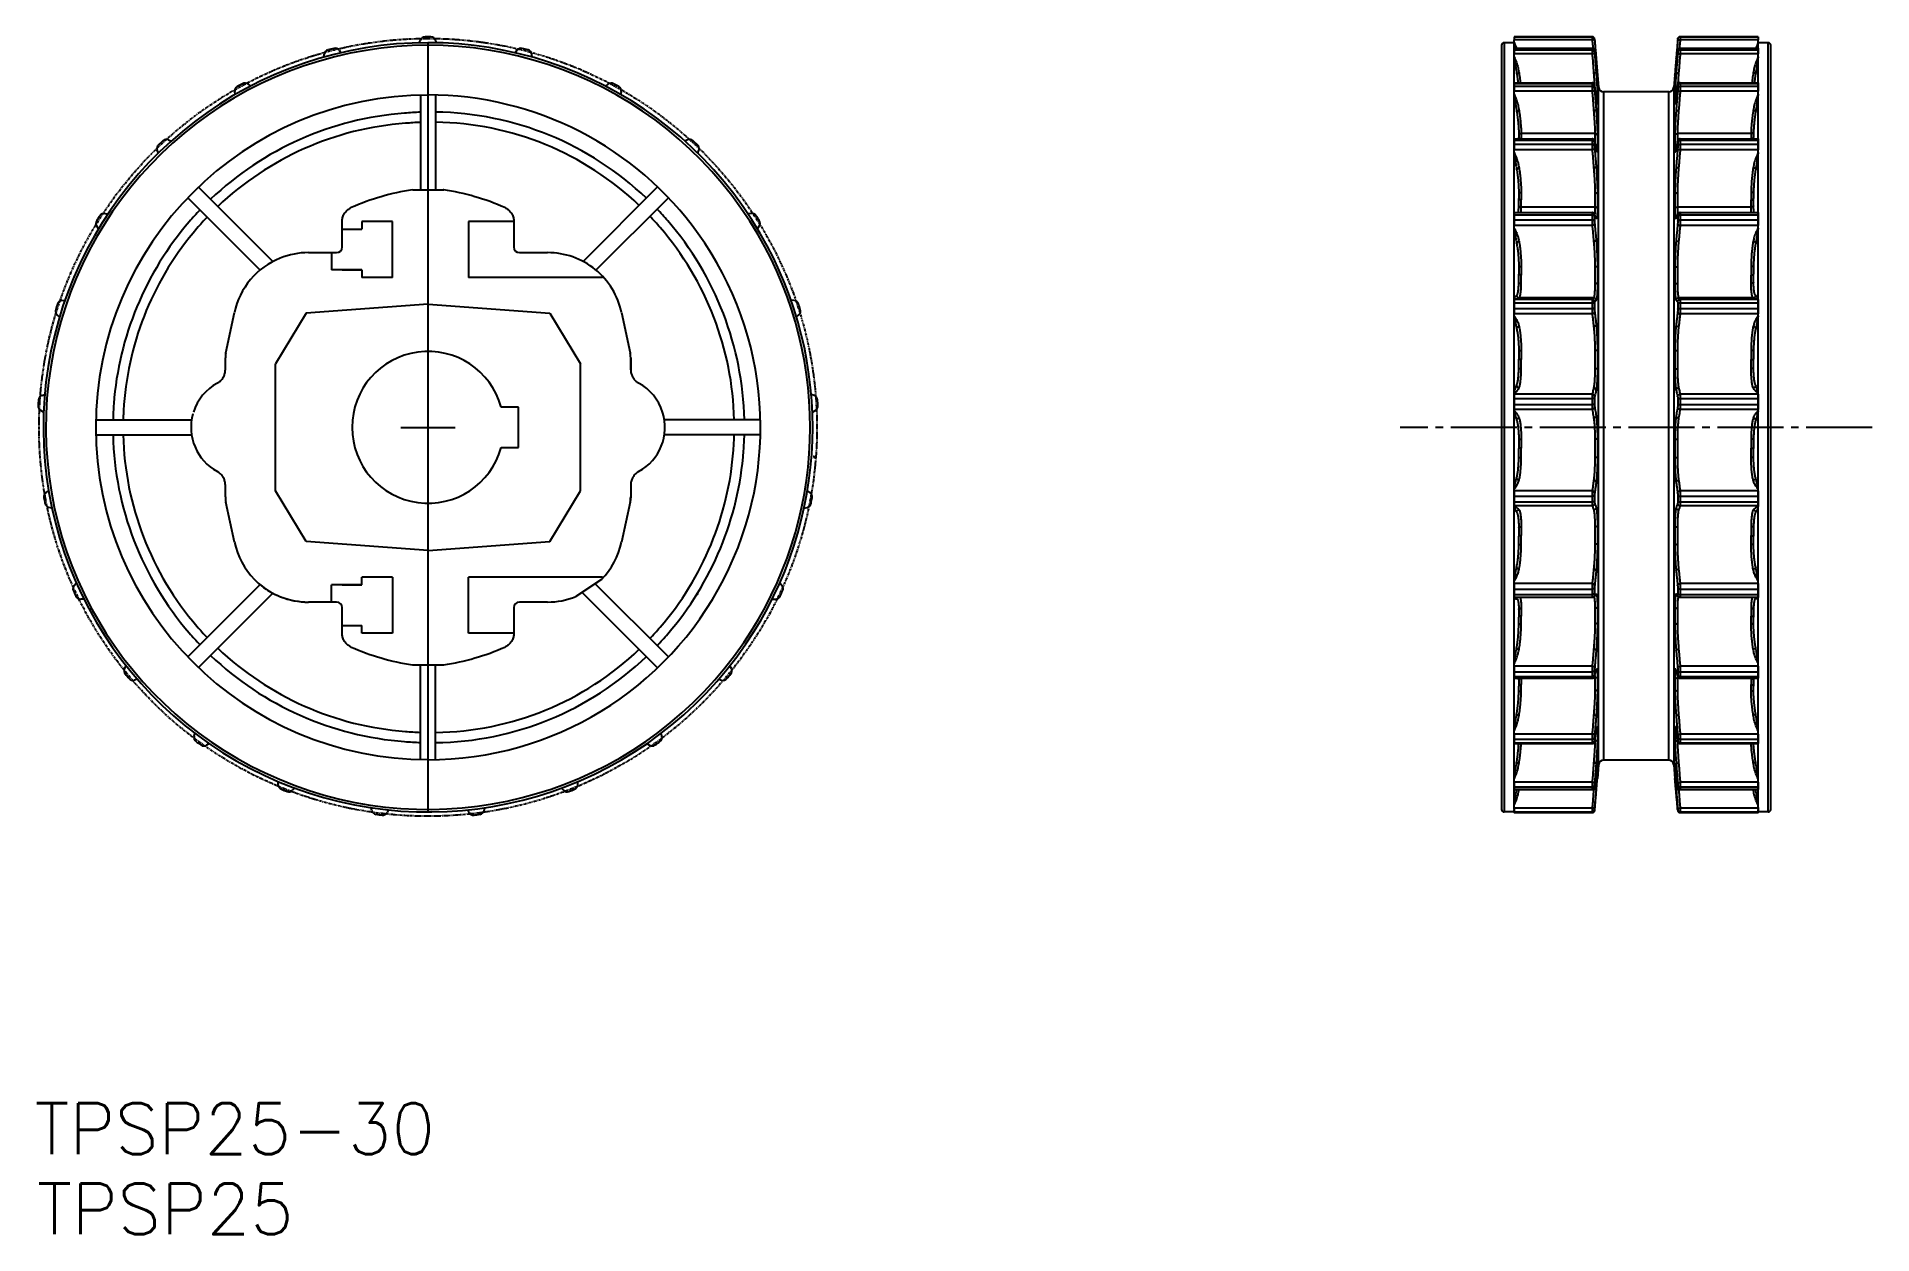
# Model space of a CAD drawing. Extents: x 21 to 383, y 33 to 269.
import ezdxf

# ---------------------------------------------------------------- set-up
doc = ezdxf.new("R2010")
doc.units = 0
doc.header["$MEASUREMENT"] = 0
doc.linetypes.add('CENTER', pattern=[17.5, 13, -1.5, 1.5, -1.5])
doc.linetypes.add('PHANTOM', pattern=[0.8, 0.45, -0.05, 0.1, -0.05, 0.1, -0.05])
doc.layers.get('0').update_dxf_attribs({"linetype": 'CONTINUOUS'})
doc.layers.add('CENTER', color=1, linetype='CENTER')
doc.styles.get("Standard").update_dxf_attribs({"font": 'txt.shx', "bigfont": 'extfont.shx'})

msp = doc.modelspace()

# ---------------------------------------------------------------- texts
at = {"color": 7, "linetype": 'Continuous'}
for s, p in [('TPSP25-30', (20.71, 48.81)), ('TPSP25', (21.2, 33))]:
    msp.add_text(s, height=10, dxfattribs=at).set_placement(p)

# ---------------------------------------------------------------- linework, layer by layer
at = {"color": 7, "linetype": 'Continuous'}
for p, q in [((96.46, 267.66), (96.69, 268.21)), ((98.19, 206.93), (98.19, 267.68)), ((99.92, 267.66), (99.69, 268.21)), ((310.1, 267.68), (310.1, 116.18)), ((312, 267.68), (310.1, 267.68)), ((312.07, 116.66), (312.07, 267.7)), ((327.44, 268.25), (312.08, 268.25)), ((312.1, 268.87), (312.1, 268.86)), ((327.41, 268.87), (312.1, 268.87)), ((312.1, 268.86), (327.41, 268.86)), ((327.41, 268.87), (327.41, 268.86)), ((327.91, 268.41), (327.91, 268.41)), ((327.91, 268.41), (328.7, 258.9)), ((344.29, 268.41), (343.5, 258.9)), ((344.29, 268.41), (344.29, 268.41)), ((360.12, 268.25), (344.76, 268.25)), ((344.78, 268.87), (344.78, 268.86)), ((360.1, 268.87), (344.78, 268.87)), ((344.78, 268.86), (360.1, 268.86)), ((360.1, 268.87), (360.1, 268.86)), ((360.13, 116.66), (360.13, 267.7)), ((362.1, 267.68), (360.2, 267.68)), ((362.1, 116.18), (362.1, 267.68)), ((77.68, 264.85), (77.77, 265.44)), ((80.67, 266.19), (81.04, 265.71)), ((115.71, 266.19), (115.34, 265.71)), ((118.7, 264.85), (118.62, 265.44)), ((309.6, 267.18), (309.6, 116.68)), ((327.44, 265.49), (312.08, 265.49)), ((312.1, 266.63), (327.42, 266.63)), ((312.1, 266.6), (312.1, 266.31)), ((312.1, 266.6), (327.41, 266.6)), ((312.1, 266.31), (327.41, 266.31)), ((327.41, 266.6), (327.41, 266.31)), ((327.91, 266.16), (327.91, 265.87)), ((327.92, 266.14), (327.92, 266.16)), ((327.92, 266.12), (327.92, 266.14)), ((327.92, 266.1), (327.92, 266.12)), ((327.93, 266.07), (327.92, 266.1)), ((327.94, 265.98), (327.93, 266.07)), ((327.94, 265.97), (327.94, 265.98)), ((344.27, 266.04), (343.93, 262.48)), ((344.26, 265.97), (344.26, 265.98)), ((344.28, 266.11), (344.27, 266.08)), ((344.27, 266.08), (344.27, 266.04)), ((344.28, 266.15), (344.28, 266.13)), ((344.28, 266.13), (344.28, 266.11)), ((344.29, 266.16), (344.29, 265.87)), ((360.12, 265.49), (344.76, 265.49)), ((344.78, 266.63), (360.1, 266.63)), ((344.78, 266.6), (344.78, 266.31)), ((344.78, 266.6), (360.1, 266.6)), ((344.78, 266.31), (360.1, 266.31)), ((360.1, 266.6), (360.1, 266.31)), ((362.6, 116.68), (362.6, 267.18)), ((328.28, 262.35), (328.22, 262.94)), ((328.22, 262.94), (328.22, 262.94)), ((328.32, 261.9), (328.28, 262.35)), ((328.34, 261.72), (328.32, 261.9)), ((328.37, 261.48), (328.34, 261.72)), ((328.39, 261.33), (328.37, 261.48)), ((328.4, 261.2), (328.39, 261.33)), ((328.41, 261.11), (328.4, 261.2)), ((328.42, 261.05), (328.41, 261.11)), ((328.43, 261), (328.42, 261.05)), ((328.43, 260.97), (328.43, 261)), ((328.43, 260.94), (328.43, 260.97)), ((328.44, 260.92), (328.43, 260.94)), ((328.44, 260.91), (328.44, 260.92)), ((328.44, 260.89), (328.44, 260.91)), ((328.44, 260.88), (328.44, 260.89)), ((328.45, 260.87), (328.44, 260.88)), ((328.44, 260.88), (328.44, 260.88)), ((343.76, 260.88), (343.75, 260.87)), ((343.77, 260.96), (343.76, 260.94)), ((343.76, 260.94), (343.76, 260.92)), ((343.76, 260.92), (343.76, 260.9)), ((343.76, 260.89), (343.76, 260.88)), ((343.78, 261.04), (343.77, 261)), ((343.77, 261), (343.77, 260.96)), ((343.79, 261.09), (343.78, 261.04)), ((343.8, 261.17), (343.79, 261.09)), ((343.81, 261.28), (343.8, 261.17)), ((343.82, 261.43), (343.81, 261.28)), ((343.85, 261.66), (343.82, 261.43)), ((343.88, 261.98), (343.85, 261.66)), ((343.93, 262.48), (343.88, 261.98)), ((343.98, 262.94), (343.98, 262.94)), ((60.19, 257.45), (60.12, 258.05)), ((62.75, 259.5), (63.23, 259.13)), ((96.69, 257.35), (96.69, 238.72)), ((99.69, 257.38), (99.69, 238.72)), ((133.63, 259.5), (133.15, 259.13)), ((136.19, 257.45), (136.26, 258.05)), ((327.44, 258.12), (312.08, 258.12)), ((312.1, 259.78), (327.42, 259.78)), ((312.1, 259.66), (312.1, 259.1)), ((312.1, 259.66), (327.41, 259.66)), ((312.1, 259.1), (327.41, 259.1)), ((327.41, 259.66), (327.41, 259.1)), ((327.91, 259.26), (327.91, 258.7)), ((328.24, 256.71), (327.93, 259.25)), ((327.94, 259.21), (327.93, 259.24)), ((328.22, 256.84), (328.22, 256.87)), ((328.26, 256.59), (328.24, 256.71)), ((328.7, 125.48), (328.7, 258.9)), ((329.69, 257.98), (329.69, 126.4)), ((342.51, 257.98), (329.69, 257.98)), ((342.51, 126.4), (342.51, 257.98)), ((343.5, 258.9), (343.5, 125.48)), ((343.96, 256.7), (343.94, 256.57)), ((344.27, 259.25), (343.96, 256.7)), ((343.98, 256.84), (343.98, 256.87)), ((344.26, 259.21), (344.26, 259.24)), ((344.29, 259.26), (344.29, 258.7)), ((360.12, 258.12), (344.76, 258.12)), ((344.78, 259.78), (360.1, 259.78)), ((344.78, 259.66), (344.78, 259.1)), ((344.78, 259.66), (360.1, 259.66)), ((344.78, 259.1), (360.1, 259.1)), ((360.1, 259.66), (360.1, 259.1)), ((328.27, 256.48), (328.26, 256.59)), ((328.28, 256.37), (328.27, 256.48)), ((328.29, 256.3), (328.28, 256.37)), ((328.3, 256.24), (328.29, 256.3)), ((328.31, 256.17), (328.3, 256.24)), ((328.32, 256.12), (328.31, 256.17)), ((328.33, 256.08), (328.32, 256.12)), ((328.33, 256.05), (328.33, 256.08)), ((328.34, 256.02), (328.33, 256.05)), ((328.34, 255.99), (328.34, 256.02)), ((328.35, 255.96), (328.34, 255.99)), ((328.35, 255.94), (328.35, 255.96)), ((328.36, 255.92), (328.35, 255.94)), ((328.36, 255.9), (328.36, 255.92)), ((343.84, 255.94), (343.84, 255.92)), ((343.86, 256.02), (343.85, 255.99)), ((343.85, 255.99), (343.85, 255.96)), ((343.85, 255.96), (343.84, 255.94)), ((343.88, 256.15), (343.87, 256.1)), ((343.87, 256.1), (343.87, 256.06)), ((343.89, 256.21), (343.88, 256.15)), ((343.9, 256.28), (343.89, 256.21)), ((343.91, 256.35), (343.9, 256.28)), ((343.93, 256.45), (343.91, 256.35)), ((343.94, 256.57), (343.93, 256.45)), ((327.97, 249.78), (313.47, 249.78)), ((358.73, 249.78), (344.22, 249.78)), ((45.09, 245.95), (44.88, 246.51)), ((47.06, 248.56), (47.61, 248.32)), ((149.32, 248.56), (148.77, 248.32)), ((151.3, 245.95), (151.51, 246.51)), ((327.44, 246.61), (312.08, 246.61)), ((312.09, 248.75), (327.43, 248.75)), ((312.1, 248.48), (312.1, 247.68)), ((312.1, 248.48), (327.41, 248.48)), ((312.1, 247.68), (327.41, 247.68)), ((327.41, 248.48), (327.41, 247.68)), ((327.91, 248.15), (327.91, 247.35)), ((328.22, 246.75), (327.93, 248.3)), ((328.22, 246.7), (328.22, 246.75)), ((328.23, 246.66), (328.22, 246.7)), ((344.29, 248.15), (344.29, 247.35)), ((360.12, 246.61), (344.76, 246.61)), ((344.77, 248.75), (360.11, 248.75)), ((344.78, 248.48), (344.78, 247.68)), ((344.78, 248.48), (360.1, 248.48)), ((344.78, 247.68), (360.1, 247.68)), ((360.1, 248.48), (360.1, 247.68)), ((52.99, 239.25), (67.65, 224.59)), ((95.21, 238.72), (101.18, 238.72)), ((95.21, 238.72), (101.18, 238.72)), ((143.41, 239.27), (128.73, 224.59)), ((50.87, 237.12), (65.11, 222.89)), ((145.54, 237.15), (131.27, 222.89)), ((327.97, 235.31), (313.47, 235.31)), ((358.73, 235.31), (344.22, 235.31)), ((33.32, 231.04), (32.98, 231.54)), ((34.58, 234.07), (35.18, 233.97)), ((81.28, 227.43), (81.28, 232.46)), ((81.28, 227.43), (81.28, 232.46)), ((91.19, 232.46), (85.19, 232.46)), ((91.19, 232.46), (85.19, 232.46)), ((85.19, 232.46), (85.19, 230.95)), ((91.19, 221.44), (91.19, 232.46)), ((115.1, 232.46), (106.19, 232.46)), ((106.19, 232.46), (106.19, 221.46)), ((115.1, 232.46), (115.1, 227.43)), ((115.1, 232.46), (115.1, 227.43)), ((161.8, 234.07), (161.2, 233.97)), ((163.06, 231.04), (163.4, 231.54)), ((327.44, 231.68), (312.08, 231.68)), ((312.09, 234.22), (327.43, 234.22)), ((312.1, 233.77), (312.1, 232.78)), ((312.1, 233.77), (327.41, 233.77)), ((312.1, 232.78), (327.41, 232.78)), ((327.41, 233.77), (327.41, 232.78)), ((328.18, 233.29), (327.89, 233.92)), ((327.91, 233.52), (327.91, 232.54)), ((344.31, 233.92), (344.02, 233.29)), ((344.29, 233.52), (344.29, 232.54)), ((360.12, 231.68), (344.76, 231.68)), ((344.77, 234.22), (360.11, 234.22)), ((344.78, 233.77), (344.78, 232.78)), ((344.78, 233.77), (360.1, 233.77)), ((344.78, 232.78), (360.1, 232.78)), ((360.1, 233.77), (360.1, 232.78)), ((81.28, 230.95), (85.19, 230.95)), ((74.65, 226.34), (80.19, 226.34)), ((74.65, 226.34), (80.19, 226.34)), ((79.19, 226.34), (79.19, 222.95)), ((116.19, 226.34), (121.73, 226.34)), ((116.19, 226.34), (121.73, 226.34)), ((85.19, 222.95), (79.19, 222.95)), ((81.28, 222.95), (85.19, 222.95)), ((85.19, 222.95), (85.19, 221.44)), ((91.19, 221.44), (85.19, 221.44)), ((132.57, 221.44), (106.19, 221.44)), ((131.66, 222.58), (131.66, 222.59)), ((26.1, 216.93), (26.7, 216.98)), ((170.28, 216.93), (169.68, 216.98)), ((327.44, 217.12), (312.08, 217.12)), ((327.73, 217.44), (313.05, 217.44)), ((359.15, 217.44), (344.47, 217.44)), ((360.12, 217.12), (344.76, 217.12)), ((25.63, 213.68), (25.17, 214.07)), ((58.38, 206.63), (60.06, 214.53)), ((58.38, 206.63), (60.06, 214.53)), ((74.19, 214.43), (68.19, 204.43)), ((98.19, 216.18), (74.19, 214.43)), ((98.19, 167.68), (98.19, 216.18)), ((98.19, 216.18), (122.19, 214.43)), ((122.19, 214.43), (128.19, 204.43)), ((136.32, 214.53), (138, 206.63)), ((136.32, 214.53), (138, 206.63)), ((170.75, 213.68), (171.21, 214.07)), ((327.44, 214.27), (312.08, 214.27)), ((312.1, 216.44), (312.1, 215.33)), ((312.1, 216.44), (327.41, 216.44)), ((312.1, 215.33), (327.41, 215.33)), ((327.41, 216.44), (327.41, 215.33)), ((327.91, 216.3), (327.91, 215.19)), ((344.29, 216.3), (344.29, 215.19)), ((360.12, 214.27), (344.76, 214.27)), ((344.78, 216.44), (344.78, 215.33)), ((344.78, 216.44), (360.1, 216.44)), ((344.78, 215.33), (360.1, 215.33)), ((360.1, 216.44), (360.1, 215.33)), ((58.28, 203.27), (58.28, 205.61)), ((58.28, 203.27), (58.28, 205.61)), ((68.19, 179.43), (68.19, 204.43)), ((128.19, 179.43), (128.19, 204.43)), ((138.1, 203.27), (138.1, 205.61)), ((138.1, 205.61), (138.1, 203.27)), ((22.5, 194.95), (21.96, 195.22)), ((22.15, 198.21), (22.72, 198.41)), ((116, 195.93), (112.6, 195.93)), ((116, 187.93), (116, 195.93)), ((174.23, 198.21), (173.66, 198.41)), ((173.88, 194.95), (174.42, 195.22)), ((327.44, 198.46), (312.08, 198.46)), ((327.44, 195.47), (312.08, 195.47)), ((312.1, 197.59), (312.1, 196.42)), ((312.1, 197.59), (327.41, 197.59)), ((312.1, 196.42), (327.41, 196.42)), ((327.41, 197.59), (327.41, 196.42)), ((327.91, 197.56), (327.91, 196.4)), ((344.29, 197.56), (344.29, 196.4)), ((360.12, 198.46), (344.76, 198.46)), ((360.12, 195.47), (344.76, 195.47)), ((344.78, 197.59), (344.78, 196.42)), ((344.78, 197.59), (360.1, 197.59)), ((344.78, 196.42), (360.1, 196.42)), ((360.1, 197.59), (360.1, 196.42)), ((32.77, 193.43), (51.64, 193.43)), ((163.65, 193.43), (144.74, 193.43)), ((32.77, 190.43), (51.64, 190.43)), ((163.65, 190.43), (144.74, 190.43)), ((112.6, 187.93), (116, 187.93)), ((174.63, 186.34), (174.13, 185.84)), ((174.63, 185.84), (174.13, 186.34)), ((22.98, 179.11), (23.48, 179.44)), ((58.28, 178.24), (58.28, 180.58)), ((58.28, 178.24), (58.28, 180.58)), ((60.06, 169.33), (58.38, 177.22)), ((60.06, 169.33), (58.38, 177.22)), ((74.19, 169.43), (68.19, 179.43)), ((122.19, 169.43), (128.19, 179.43)), ((138, 177.22), (136.32, 169.33)), ((138, 177.22), (136.32, 169.33)), ((138.1, 178.24), (138, 177.22)), ((138.1, 180.58), (138.1, 178.24)), ((138.1, 180.58), (138.1, 178.24)), ((173.41, 179.11), (172.9, 179.44)), ((327.44, 179.41), (312.08, 179.41)), ((312.1, 178.4), (312.1, 177.25)), ((312.1, 178.4), (327.41, 178.4)), ((312.1, 177.25), (327.41, 177.25)), ((327.41, 178.4), (327.41, 177.25)), ((327.91, 178.48), (327.91, 177.34)), ((344.29, 178.48), (344.29, 177.34)), ((360.12, 179.41), (344.76, 179.41)), ((344.78, 178.4), (360.1, 178.4)), ((344.78, 178.4), (344.78, 177.25)), ((344.78, 177.25), (360.1, 177.25)), ((360.1, 178.4), (360.1, 177.25)), ((24.13, 176.03), (23.54, 176.16)), ((98.19, 116.18), (98.19, 176.93)), ((172.25, 176.03), (172.84, 176.16)), ((327.44, 176.47), (312.08, 176.47)), ((360.12, 176.47), (344.76, 176.47)), ((98.19, 167.68), (74.19, 169.43)), ((98.19, 167.68), (122.19, 169.43)), ((28.53, 160.8), (28.93, 161.25)), ((50.87, 146.73), (65.11, 160.96)), ((52.99, 144.61), (67.65, 159.26)), ((64.01, 161.98), (64.02, 161.97)), ((64.01, 161.98), (64.02, 161.97)), ((64.02, 161.97), (64.72, 161.26)), ((64.02, 161.97), (64.72, 161.26)), ((85.19, 160.9), (79.19, 160.9)), ((79.19, 157.51), (79.19, 160.9)), ((81.28, 160.9), (85.19, 160.9)), ((91.19, 162.41), (85.19, 162.41)), ((85.19, 160.9), (85.19, 162.41)), ((91.19, 162.41), (91.19, 151.4)), ((106.19, 151.4), (106.19, 162.4)), ((132.57, 162.4), (106.19, 162.4)), ((132.37, 161.98), (127.3, 158.59)), ((132.37, 161.98), (127.3, 158.59)), ((143.41, 144.58), (128.56, 159.43)), ((145.54, 146.7), (131.11, 161.13)), ((131.66, 161.27), (131.66, 161.26)), ((167.85, 160.8), (167.45, 161.25)), ((327.44, 161.16), (312.08, 161.16)), ((312.1, 160.07), (312.1, 159.01)), ((312.1, 160.07), (327.41, 160.07)), ((327.41, 160.07), (327.41, 159.01)), ((327.91, 160.26), (327.91, 159.21)), ((344.29, 160.26), (344.29, 159.21)), ((360.12, 161.16), (344.76, 161.16)), ((344.78, 160.07), (360.1, 160.07)), ((344.78, 160.07), (344.78, 159.01)), ((360.1, 160.07), (360.1, 159.01)), ((30.41, 158.11), (29.8, 158.09)), ((80.19, 157.51), (74.65, 157.51)), ((80.19, 157.51), (74.65, 157.51)), ((81.28, 151.4), (81.28, 156.43)), ((81.28, 151.4), (81.28, 156.43)), ((115.1, 156.43), (115.1, 151.4)), ((115.1, 156.43), (115.1, 151.4)), ((121.73, 157.51), (116.19, 157.51)), ((121.73, 157.51), (116.19, 157.51)), ((165.97, 158.11), (166.58, 158.09)), ((312.08, 158.45), (312.08, 158.45)), ((312.08, 158.45), (327.44, 158.45)), ((312.1, 159.01), (327.41, 159.01)), ((327.68, 158.51), (327.97, 158.67)), ((344.23, 158.67), (344.52, 158.51)), ((344.76, 158.45), (360.11, 158.45)), ((344.78, 159.01), (360.1, 159.01)), ((360.11, 158.45), (360.12, 158.45)), ((81.28, 152.9), (85.19, 152.9)), ((85.19, 151.4), (85.19, 152.9)), ((91.19, 151.4), (85.19, 151.4)), ((91.19, 151.4), (85.19, 151.4)), ((115.1, 151.4), (106.19, 151.4)), ((38.45, 144.46), (38.73, 144.99)), ((95.11, 145.15), (101.28, 145.15)), ((95.11, 145.15), (101.28, 145.15)), ((96.69, 126.51), (96.69, 145.15)), ((99.69, 126.47), (99.69, 145.15)), ((157.93, 144.46), (157.65, 144.99)), ((327.44, 144.86), (312.08, 144.86)), ((360.12, 144.86), (344.76, 144.86)), ((40.94, 142.32), (40.37, 142.14)), ((155.44, 142.32), (156.01, 142.14)), ((312.07, 142.73), (312.07, 142.73)), ((312.09, 142.51), (327.43, 142.51)), ((312.1, 143.77), (327.41, 143.77)), ((312.1, 143.77), (312.1, 142.87)), ((312.1, 142.87), (327.41, 142.87)), ((327.41, 143.77), (327.41, 142.87)), ((327.97, 142.52), (327.51, 142.52)), ((327.91, 144.06), (327.91, 143.16)), ((343.99, 144.02), (344.28, 142.9)), ((344.69, 142.52), (344.22, 142.52)), ((344.29, 144.06), (344.29, 143.16)), ((344.77, 142.51), (360.11, 142.51)), ((344.78, 143.77), (360.1, 143.77)), ((344.78, 143.77), (344.78, 142.87)), ((344.78, 142.87), (360.1, 142.87)), ((360.1, 143.77), (360.1, 142.87)), ((52.14, 131.09), (52.27, 131.68)), ((144.24, 131.09), (144.11, 131.68)), ((327.44, 131.53), (312.08, 131.53)), ((312.1, 130.5), (327.41, 130.5)), ((312.1, 130.5), (312.1, 129.82)), ((327.41, 130.5), (327.41, 129.82)), ((327.91, 130.87), (327.91, 130.19)), ((328.23, 132.19), (328.24, 132.25)), ((328.24, 132.25), (328.25, 132.3)), ((328.25, 132.3), (328.26, 132.35)), ((328.26, 132.35), (328.27, 132.4)), ((328.27, 132.45), (328.28, 132.49)), ((328.27, 132.4), (328.27, 132.45)), ((328.28, 132.49), (328.29, 132.53)), ((343.9, 132.6), (343.9, 132.57)), ((343.9, 132.57), (343.91, 132.54)), ((343.91, 132.54), (343.92, 132.5)), ((343.92, 132.5), (343.92, 132.47)), ((343.92, 132.47), (343.93, 132.42)), ((343.93, 132.42), (343.94, 132.38)), ((343.94, 132.38), (343.95, 132.33)), ((343.96, 132.25), (343.97, 132.16)), ((343.97, 132.16), (344.2, 130.56)), ((344.2, 130.56), (344.27, 130.12)), ((344.29, 130.87), (344.29, 130.19)), ((360.12, 131.53), (344.76, 131.53)), ((344.78, 130.5), (360.1, 130.5)), ((344.78, 130.5), (344.78, 129.82)), ((360.1, 130.5), (360.1, 129.82)), ((55.08, 129.64), (54.57, 129.33)), ((141.3, 129.64), (141.82, 129.33)), ((312.09, 129.63), (327.42, 129.63)), ((312.1, 129.82), (327.41, 129.82)), ((327.97, 130.1), (327.93, 130.1)), ((344.27, 130.1), (344.22, 130.1)), ((344.78, 129.82), (360.1, 129.82)), ((344.78, 129.63), (360.1, 129.63)), ((327.93, 121.19), (328.26, 124.29)), ((328.22, 123.95), (328.22, 123.94)), ((328.26, 124.29), (328.29, 124.54)), ((328.29, 124.54), (328.31, 124.72)), ((328.31, 124.72), (328.33, 124.86)), ((328.33, 124.86), (328.34, 124.99)), ((328.34, 124.99), (328.35, 125.07)), ((328.35, 125.07), (328.36, 125.15)), ((328.36, 125.15), (328.37, 125.2)), ((328.37, 125.2), (328.38, 125.25)), ((328.38, 125.25), (328.39, 125.3)), ((328.39, 125.35), (328.4, 125.37)), ((328.39, 125.32), (328.39, 125.35)), ((328.39, 125.3), (328.39, 125.32)), ((328.4, 125.39), (328.41, 125.41)), ((328.4, 125.37), (328.4, 125.39)), ((328.7, 125.48), (328.47, 122.79)), ((342.51, 126.4), (329.69, 126.4)), ((343.5, 125.48), (343.73, 122.79)), ((343.79, 125.44), (343.79, 125.42)), ((343.79, 125.42), (343.79, 125.41)), ((343.79, 125.41), (343.8, 125.4)), ((343.8, 125.4), (343.8, 125.38)), ((343.8, 125.38), (343.8, 125.36)), ((343.8, 125.36), (343.81, 125.34)), ((343.81, 125.34), (343.81, 125.32)), ((343.81, 125.32), (343.81, 125.28)), ((343.81, 125.28), (343.82, 125.24)), ((343.82, 125.24), (343.83, 125.2)), ((343.83, 125.2), (343.83, 125.15)), ((343.83, 125.15), (343.84, 125.08)), ((343.84, 125.08), (343.86, 124.99)), ((343.86, 124.99), (343.87, 124.88)), ((343.87, 124.88), (343.89, 124.75)), ((343.89, 124.75), (343.91, 124.57)), ((343.91, 124.57), (343.93, 124.37)), ((343.93, 124.37), (343.94, 124.26)), ((343.94, 124.26), (343.98, 123.94)), ((343.98, 123.95), (343.98, 123.94)), ((343.98, 123.94), (344.04, 123.38)), ((344.04, 123.38), (344.13, 122.44)), ((68.71, 121.55), (68.7, 122.15)), ((71.92, 120.88), (71.5, 120.45)), ((124.46, 120.88), (124.88, 120.45)), ((127.67, 121.55), (127.68, 122.15)), ((327.44, 122.02), (312.08, 122.02)), ((312.1, 121.12), (327.41, 121.12)), ((312.1, 121.12), (312.1, 120.68)), ((312.1, 120.68), (327.41, 120.68)), ((312.1, 120.62), (327.42, 120.62)), ((327.73, 120.59), (313.05, 120.59)), ((327.41, 121.12), (327.41, 120.68)), ((327.91, 121.54), (327.91, 121.11)), ((327.94, 121.23), (327.93, 121.21)), ((327.93, 121.16), (327.93, 121.19)), ((327.93, 121.13), (327.93, 121.16)), ((327.93, 116.65), (328.27, 120.59)), ((328.22, 120.05), (328.22, 120.05)), ((328.27, 120.59), (328.38, 121.79)), ((328.38, 121.79), (328.44, 122.47)), ((328.44, 122.53), (328.45, 122.54)), ((328.44, 122.51), (328.44, 122.53)), ((328.44, 122.5), (328.44, 122.51)), ((328.44, 122.48), (328.44, 122.5)), ((328.44, 122.47), (328.44, 122.48)), ((328.45, 122.61), (328.46, 122.7)), ((328.45, 122.59), (328.45, 122.61)), ((328.45, 122.56), (328.45, 122.59)), ((328.45, 122.54), (328.45, 122.56)), ((328.46, 122.74), (328.47, 122.75)), ((328.46, 122.7), (328.46, 122.74)), ((328.47, 122.79), (328.47, 122.79)), ((328.47, 122.75), (328.47, 122.76)), ((343.73, 122.79), (343.73, 122.79)), ((343.73, 122.76), (343.73, 122.76)), ((343.73, 122.76), (343.73, 122.75)), ((343.73, 122.75), (343.73, 122.73)), ((343.73, 122.75), (343.73, 122.75)), ((343.73, 122.73), (343.74, 122.7)), ((343.74, 122.7), (343.75, 122.61)), ((343.75, 122.61), (343.75, 122.58)), ((343.75, 122.58), (343.75, 122.56)), ((343.75, 122.56), (343.75, 122.54)), ((343.75, 122.54), (343.75, 122.52)), ((343.75, 122.52), (343.76, 122.5)), ((343.76, 122.5), (343.76, 122.49)), ((343.76, 122.49), (343.76, 122.46)), ((343.76, 122.46), (343.76, 122.45)), ((343.76, 122.45), (343.76, 122.43)), ((343.76, 122.43), (343.85, 121.49)), ((343.85, 121.49), (343.96, 120.22)), ((343.96, 120.22), (344, 119.74)), ((343.98, 120.05), (343.98, 120.05)), ((344, 119.74), (344.1, 118.62)), ((344.13, 122.44), (344.24, 121.48)), ((344.24, 121.48), (344.27, 121.18)), ((344.26, 121.23), (344.26, 121.21)), ((344.27, 121.18), (344.27, 121.16)), ((344.27, 121.16), (344.27, 121.13)), ((344.27, 121.13), (344.28, 121.11)), ((344.29, 121.54), (344.29, 121.11)), ((359.15, 120.59), (344.47, 120.59)), ((360.12, 122.02), (344.76, 122.02)), ((344.78, 121.12), (360.1, 121.12)), ((344.78, 121.12), (344.78, 120.68)), ((344.78, 120.68), (360.1, 120.68)), ((344.78, 120.62), (360.1, 120.62)), ((360.1, 121.12), (360.1, 120.68)), ((87.14, 116.43), (86.98, 117.01)), ((90.42, 116.58), (90.12, 116.06)), ((105.96, 116.58), (106.26, 116.06)), ((109.24, 116.43), (109.4, 117.01)), ((312, 116.18), (310.1, 116.18)), ((312.07, 116.66), (312.08, 116.71)), ((327.44, 116.91), (312.08, 116.91)), ((312.1, 116.19), (327.41, 116.19)), ((312.1, 116.19), (312.1, 116.05)), ((312.1, 116.05), (327.41, 116.05)), ((312.1, 116.04), (327.41, 116.04)), ((327.41, 116.19), (327.41, 116.05)), ((327.91, 116.65), (327.91, 116.5)), ((327.91, 116.51), (327.92, 116.52)), ((327.91, 116.5), (327.91, 116.51)), ((327.91, 116.49), (327.91, 116.5)), ((327.91, 116.48), (327.91, 116.49)), ((327.91, 116.48), (327.91, 116.48)), ((327.91, 116.46), (327.91, 116.46)), ((327.91, 116.45), (327.91, 116.46)), ((327.92, 116.58), (327.93, 116.65)), ((327.92, 116.54), (327.92, 116.6)), ((327.92, 116.52), (327.92, 116.54)), ((327.94, 116.75), (327.94, 116.74)), ((344.1, 118.62), (344.17, 117.85)), ((344.17, 117.85), (344.23, 117.07)), ((344.23, 117.07), (344.27, 116.64)), ((344.26, 116.75), (344.26, 116.74)), ((344.27, 116.64), (344.28, 116.58)), ((344.28, 116.6), (344.28, 116.54)), ((344.28, 116.55), (344.28, 116.52)), ((344.28, 116.52), (344.28, 116.51)), ((344.29, 116.65), (344.29, 116.5)), ((344.28, 116.51), (344.29, 116.5)), ((344.29, 116.5), (344.29, 116.49)), ((344.29, 116.5), (344.29, 116.49)), ((344.29, 116.49), (344.29, 116.48)), ((344.29, 116.44), (344.3, 116.44)), ((344.3, 116.44), (344.3, 116.43)), ((360.12, 116.91), (344.76, 116.91)), ((344.78, 116.19), (360.1, 116.19)), ((344.78, 116.19), (344.78, 116.05)), ((344.78, 116.05), (360.1, 116.05)), ((344.78, 116.04), (360.1, 116.04)), ((360.1, 116.19), (360.1, 116.05)), ((360.13, 116.66), (360.12, 116.71)), ((362.1, 116.18), (360.2, 116.18))]:
    msp.add_line(p, q, dxfattribs=at)
for points in [[(327.92, 266.16), (327.92, 266.17), (327.91, 266.17), (327.91, 266.18), (327.91, 266.19), (327.91, 266.2), (327.91, 266.21), (327.91, 266.21), (327.91, 266.22), (327.9, 266.23), (327.9, 266.24), (327.9, 266.25), (327.9, 266.27), (327.89, 266.28), (327.89, 266.29), (327.88, 266.3), (327.88, 266.31), (327.87, 266.33), (327.87, 266.34), (327.86, 266.35), (327.86, 266.36), (327.85, 266.38), (327.84, 266.39), (327.83, 266.4), (327.83, 266.42), (327.82, 266.43), (327.81, 266.44), (327.8, 266.45), (327.79, 266.46), (327.78, 266.48), (327.76, 266.49), (327.75, 266.5), (327.74, 266.51), (327.73, 266.52), (327.71, 266.53), (327.7, 266.54), (327.68, 266.55), (327.67, 266.56), (327.65, 266.57), (327.64, 266.58), (327.62, 266.59), (327.61, 266.59), (327.59, 266.6), (327.57, 266.61), (327.55, 266.61), (327.54, 266.62), (327.52, 266.62), (327.5, 266.62), (327.48, 266.63), (327.46, 266.63), (327.45, 266.63), (327.43, 266.63), (327.42, 266.63)], [(328.22, 262.94), (328.2, 263.22), (327.94, 265.98)], [(344.78, 266.63), (344.77, 266.63), (344.75, 266.63), (344.73, 266.63), (344.71, 266.63), (344.69, 266.62), (344.68, 266.62), (344.66, 266.61), (344.64, 266.61), (344.62, 266.6), (344.6, 266.6), (344.59, 266.59), (344.57, 266.58), (344.55, 266.57), (344.54, 266.56), (344.52, 266.56), (344.51, 266.55), (344.49, 266.54), (344.48, 266.52), (344.46, 266.51), (344.45, 266.5), (344.44, 266.49), (344.43, 266.48), (344.41, 266.47), (344.4, 266.45), (344.39, 266.44), (344.38, 266.43), (344.37, 266.41), (344.36, 266.4), (344.36, 266.39), (344.35, 266.37), (344.34, 266.36), (344.33, 266.35), (344.33, 266.33), (344.32, 266.32), (344.32, 266.31), (344.31, 266.29), (344.31, 266.28), (344.3, 266.27), (344.3, 266.26), (344.3, 266.25), (344.3, 266.24), (344.29, 266.23), (344.29, 266.22), (344.29, 266.21), (344.29, 266.2), (344.29, 266.19), (344.29, 266.19), (344.29, 266.18), (344.28, 266.17), (344.28, 266.17), (344.28, 266.16), (344.28, 266.15)], [(328.45, 260.86), (328.45, 260.86), (328.45, 260.86), (328.45, 260.86), (328.45, 260.86), (328.45, 260.87), (328.45, 260.87), (328.45, 260.87)], [(343.75, 260.87), (343.75, 260.87), (343.75, 260.87), (343.75, 260.87), (343.75, 260.86), (343.75, 260.86)], [(343.76, 260.9), (343.76, 260.89), (343.76, 260.89)], [(327.92, 259.35), (327.91, 259.37), (327.91, 259.38), (327.91, 259.39), (327.9, 259.4), (327.9, 259.42), (327.9, 259.43), (327.89, 259.45), (327.89, 259.46), (327.88, 259.48), (327.87, 259.49), (327.86, 259.51), (327.86, 259.52), (327.85, 259.54), (327.84, 259.56), (327.83, 259.57), (327.81, 259.59), (327.8, 259.6), (327.79, 259.62), (327.77, 259.64), (327.76, 259.65), (327.74, 259.66), (327.72, 259.68), (327.71, 259.69), (327.69, 259.7), (327.67, 259.72), (327.65, 259.73), (327.63, 259.74), (327.6, 259.75), (327.58, 259.75), (327.56, 259.76), (327.54, 259.77), (327.51, 259.77), (327.49, 259.78), (327.47, 259.78), (327.44, 259.78), (327.42, 259.78)], [(327.92, 259.31), (327.92, 259.32), (327.92, 259.33), (327.92, 259.34), (327.92, 259.35)], [(327.93, 259.25), (327.93, 259.27), (327.93, 259.28), (327.93, 259.29), (327.92, 259.31)], [(344.28, 259.31), (344.27, 259.3), (344.27, 259.29), (344.27, 259.28), (344.27, 259.26), (344.27, 259.25)], [(344.78, 259.78), (344.76, 259.78), (344.74, 259.78), (344.72, 259.78), (344.69, 259.77), (344.67, 259.77), (344.65, 259.76), (344.63, 259.76), (344.61, 259.75), (344.58, 259.74), (344.56, 259.73), (344.54, 259.72), (344.53, 259.71), (344.51, 259.7), (344.49, 259.69), (344.47, 259.68), (344.46, 259.66), (344.44, 259.65), (344.43, 259.63), (344.41, 259.62), (344.4, 259.6), (344.39, 259.59), (344.37, 259.57), (344.36, 259.56), (344.35, 259.54), (344.34, 259.53), (344.33, 259.51), (344.33, 259.49), (344.32, 259.48), (344.31, 259.46), (344.31, 259.45), (344.3, 259.43), (344.3, 259.42), (344.29, 259.41), (344.29, 259.39), (344.29, 259.38), (344.29, 259.37), (344.28, 259.36), (344.28, 259.35)], [(344.28, 259.35), (344.28, 259.34), (344.28, 259.33), (344.28, 259.32), (344.28, 259.31)], [(328.38, 255.83), (328.38, 255.83), (328.38, 255.83), (328.38, 255.83), (328.38, 255.83), (328.38, 255.83), (328.38, 255.84), (328.38, 255.84), (328.37, 255.85), (328.37, 255.85), (328.37, 255.86), (328.37, 255.87), (328.37, 255.87), (328.37, 255.88), (328.36, 255.89), (328.36, 255.9)], [(343.84, 255.92), (343.84, 255.9), (343.83, 255.89), (343.83, 255.88), (343.83, 255.87), (343.83, 255.87), (343.83, 255.86), (343.83, 255.85), (343.83, 255.85), (343.82, 255.84), (343.82, 255.84), (343.82, 255.84), (343.82, 255.83), (343.82, 255.83), (343.82, 255.83)], [(343.87, 256.06), (343.86, 256.03), (343.86, 256.02)], [(327.93, 248.3), (327.93, 248.31), (327.92, 248.32), (327.92, 248.33), (327.92, 248.35), (327.92, 248.36), (327.91, 248.37), (327.91, 248.39), (327.9, 248.4), (327.9, 248.42), (327.89, 248.44), (327.88, 248.45), (327.87, 248.47), (327.86, 248.49), (327.85, 248.51), (327.84, 248.52), (327.83, 248.54), (327.82, 248.56), (327.8, 248.58), (327.79, 248.59), (327.77, 248.61), (327.76, 248.62), (327.74, 248.64), (327.72, 248.65), (327.7, 248.67), (327.68, 248.68), (327.66, 248.69), (327.64, 248.7), (327.61, 248.71), (327.59, 248.72), (327.57, 248.73), (327.54, 248.73), (327.52, 248.74), (327.49, 248.74), (327.47, 248.75), (327.44, 248.75), (327.43, 248.75)], [(328.25, 246.6), (328.24, 246.62), (328.24, 246.64), (328.23, 246.66)], [(328.29, 246.44), (328.29, 246.44), (328.29, 246.44), (328.29, 246.43), (328.29, 246.44), (328.29, 246.44), (328.29, 246.44), (328.29, 246.44), (328.28, 246.45), (328.28, 246.45), (328.28, 246.46), (328.28, 246.47), (328.27, 246.48), (328.27, 246.49), (328.27, 246.5), (328.27, 246.51), (328.26, 246.52), (328.26, 246.54), (328.26, 246.55), (328.25, 246.57), (328.25, 246.58), (328.25, 246.6)], [(343.95, 246.59), (343.95, 246.57), (343.94, 246.56), (343.94, 246.54), (343.94, 246.53), (343.93, 246.51), (343.93, 246.5), (343.93, 246.49), (343.92, 246.48), (343.92, 246.47), (343.92, 246.46), (343.92, 246.45), (343.92, 246.45), (343.91, 246.44), (343.91, 246.44), (343.91, 246.44)], [(343.96, 246.65), (343.96, 246.63), (343.96, 246.61), (343.95, 246.59)], [(344.27, 248.3), (343.97, 246.7), (343.97, 246.67), (343.96, 246.65)], [(344.77, 248.75), (344.77, 248.75), (344.74, 248.75), (344.72, 248.74), (344.69, 248.74), (344.67, 248.74), (344.64, 248.73), (344.62, 248.72), (344.59, 248.71), (344.57, 248.71), (344.55, 248.69), (344.53, 248.68), (344.51, 248.67), (344.49, 248.66), (344.47, 248.64), (344.45, 248.63), (344.43, 248.61), (344.41, 248.6), (344.4, 248.58), (344.38, 248.56), (344.37, 248.55), (344.36, 248.53), (344.35, 248.51), (344.34, 248.49), (344.33, 248.48), (344.32, 248.46), (344.31, 248.44), (344.31, 248.43), (344.3, 248.41), (344.29, 248.4), (344.29, 248.38), (344.29, 248.37), (344.28, 248.36), (344.28, 248.34), (344.28, 248.33), (344.27, 248.32), (344.27, 248.3)], [(327.89, 233.92), (327.89, 233.93), (327.88, 233.95), (327.87, 233.97), (327.86, 233.99), (327.84, 234.01), (327.83, 234.03), (327.82, 234.05), (327.8, 234.06), (327.78, 234.08), (327.76, 234.1), (327.75, 234.11), (327.72, 234.13), (327.7, 234.15), (327.68, 234.16), (327.66, 234.17), (327.63, 234.18), (327.61, 234.19), (327.58, 234.2), (327.55, 234.21), (327.53, 234.22), (327.5, 234.22), (327.47, 234.22), (327.44, 234.22), (327.43, 234.22)], [(344.77, 234.22), (344.74, 234.22), (344.71, 234.22), (344.68, 234.22), (344.65, 234.21), (344.62, 234.2), (344.6, 234.19), (344.57, 234.18), (344.55, 234.17), (344.52, 234.16), (344.5, 234.15), (344.48, 234.13), (344.46, 234.12), (344.44, 234.1), (344.42, 234.08), (344.4, 234.07), (344.38, 234.05), (344.37, 234.03), (344.35, 234.01), (344.34, 233.99), (344.33, 233.97), (344.32, 233.95), (344.31, 233.94), (344.31, 233.92)], [(327.44, 158.45), (327.47, 158.45), (327.5, 158.45), (327.54, 158.46), (327.57, 158.47), (327.61, 158.48), (327.64, 158.49), (327.67, 158.51), (327.68, 158.51)], [(344.52, 158.51), (344.53, 158.51), (344.56, 158.49), (344.6, 158.48), (344.63, 158.47), (344.66, 158.46), (344.7, 158.45), (344.74, 158.45), (344.76, 158.45)], [(327.43, 142.51), (327.46, 142.51), (327.48, 142.51), (327.51, 142.52), (327.54, 142.52), (327.56, 142.53), (327.59, 142.54), (327.61, 142.54), (327.63, 142.55), (327.66, 142.56), (327.68, 142.58), (327.7, 142.59), (327.72, 142.6), (327.74, 142.62), (327.76, 142.63), (327.78, 142.65), (327.79, 142.67), (327.81, 142.68), (327.82, 142.7), (327.84, 142.72), (327.85, 142.74), (327.86, 142.75), (327.87, 142.77), (327.88, 142.79), (327.89, 142.81), (327.9, 142.83), (327.9, 142.84), (327.91, 142.86), (327.91, 142.88), (327.92, 142.89), (327.92, 142.9)], [(327.92, 142.9), (328.21, 144.02), (328.22, 144.03), (328.22, 144.05), (328.22, 144.06), (328.23, 144.07), (328.23, 144.08), (328.23, 144.08), (328.23, 144.09), (328.23, 144.09), (328.24, 144.1)], [(343.97, 144.09), (343.96, 144.09), (343.96, 144.1), (343.96, 144.1), (343.96, 144.1), (343.96, 144.09), (343.97, 144.09), (343.97, 144.09), (343.97, 144.08), (343.97, 144.08), (343.97, 144.07), (343.98, 144.06), (343.98, 144.05), (343.98, 144.04), (343.98, 144.03), (343.99, 144.02)], [(344.28, 142.9), (344.28, 142.89), (344.29, 142.88), (344.29, 142.86), (344.3, 142.84), (344.3, 142.83), (344.31, 142.81), (344.32, 142.79), (344.33, 142.77), (344.34, 142.75), (344.35, 142.74), (344.36, 142.72), (344.38, 142.7), (344.39, 142.68), (344.41, 142.66), (344.43, 142.65), (344.44, 142.63), (344.46, 142.62), (344.48, 142.6), (344.5, 142.59), (344.52, 142.57), (344.55, 142.56), (344.57, 142.55), (344.59, 142.54), (344.62, 142.53), (344.64, 142.53), (344.67, 142.52), (344.7, 142.52), (344.72, 142.51), (344.75, 142.51), (344.77, 142.51)], [(327.92, 130.08), (327.93, 130.09), (327.93, 130.1), (327.93, 130.12), (328.23, 132.19)], [(328.29, 132.53), (328.3, 132.57), (328.3, 132.58), (328.3, 132.6), (328.31, 132.62), (328.31, 132.63), (328.31, 132.64), (328.31, 132.66), (328.32, 132.67), (328.32, 132.68), (328.32, 132.69), (328.33, 132.7), (328.33, 132.71), (328.33, 132.71), (328.33, 132.72), (328.33, 132.72), (328.33, 132.73), (328.34, 132.73), (328.34, 132.73), (328.34, 132.73)], [(343.86, 132.73), (343.86, 132.73), (343.86, 132.74), (343.86, 132.74), (343.86, 132.74), (343.86, 132.73), (343.86, 132.73), (343.87, 132.73), (343.87, 132.72), (343.87, 132.72), (343.87, 132.71), (343.87, 132.71), (343.87, 132.7), (343.88, 132.69), (343.88, 132.68), (343.88, 132.67), (343.88, 132.66), (343.88, 132.65), (343.89, 132.64), (343.89, 132.63), (343.89, 132.62), (343.9, 132.6)], [(343.95, 132.33), (343.95, 132.28), (343.96, 132.25)], [(327.42, 129.63), (327.43, 129.63), (327.45, 129.63), (327.48, 129.63), (327.5, 129.64), (327.52, 129.64), (327.55, 129.65), (327.57, 129.65), (327.59, 129.66), (327.61, 129.67), (327.63, 129.68), (327.65, 129.69), (327.67, 129.7), (327.69, 129.71), (327.71, 129.72), (327.73, 129.74), (327.75, 129.75), (327.76, 129.76), (327.78, 129.78), (327.79, 129.79), (327.81, 129.81), (327.82, 129.83), (327.83, 129.84), (327.84, 129.86), (327.85, 129.87), (327.86, 129.89), (327.87, 129.91), (327.88, 129.92), (327.88, 129.94), (327.89, 129.95), (327.9, 129.97), (327.9, 129.98), (327.91, 130), (327.91, 130.01), (327.91, 130.02), (327.91, 130.03), (327.92, 130.04), (327.92, 130.06), (327.92, 130.07), (327.92, 130.08)], [(344.27, 130.12), (344.27, 130.11), (344.27, 130.09), (344.27, 130.08), (344.28, 130.07)], [(344.28, 130.07), (344.28, 130.06), (344.28, 130.05), (344.28, 130.04), (344.28, 130.03), (344.29, 130.02), (344.29, 130.01), (344.29, 129.99), (344.3, 129.98), (344.3, 129.97), (344.31, 129.95), (344.31, 129.94), (344.32, 129.92), (344.33, 129.91), (344.34, 129.89), (344.35, 129.88), (344.35, 129.86), (344.37, 129.85), (344.38, 129.83), (344.39, 129.82), (344.4, 129.8), (344.41, 129.79), (344.43, 129.77), (344.44, 129.76), (344.46, 129.74), (344.48, 129.73), (344.49, 129.72), (344.51, 129.71), (344.53, 129.7), (344.55, 129.69), (344.57, 129.68), (344.59, 129.67), (344.61, 129.66), (344.63, 129.65), (344.65, 129.65), (344.67, 129.64), (344.69, 129.64), (344.72, 129.63), (344.74, 129.63), (344.76, 129.63), (344.78, 129.63)], [(328.41, 125.41), (328.41, 125.42), (328.41, 125.43), (328.41, 125.43), (328.41, 125.44), (328.41, 125.45), (328.41, 125.45), (328.41, 125.45), (328.42, 125.46), (328.42, 125.46)], [(343.78, 125.46), (343.78, 125.46), (343.78, 125.46), (343.78, 125.46), (343.78, 125.46), (343.78, 125.46), (343.78, 125.45), (343.79, 125.45), (343.79, 125.45), (343.79, 125.44), (343.79, 125.44)], [(327.42, 120.62), (327.42, 120.62), (327.45, 120.62), (327.47, 120.62)], [(327.47, 120.62), (327.49, 120.62), (327.51, 120.63), (327.53, 120.63), (327.55, 120.63), (327.57, 120.64), (327.59, 120.65), (327.61, 120.65), (327.62, 120.66), (327.64, 120.67), (327.66, 120.68), (327.68, 120.69), (327.69, 120.7), (327.71, 120.71), (327.72, 120.72), (327.74, 120.74), (327.75, 120.75), (327.77, 120.76), (327.78, 120.77), (327.79, 120.79), (327.8, 120.8), (327.81, 120.81), (327.82, 120.83), (327.83, 120.84), (327.84, 120.86), (327.85, 120.87), (327.86, 120.89), (327.87, 120.9), (327.87, 120.91), (327.88, 120.93), (327.88, 120.94), (327.89, 120.95), (327.89, 120.97), (327.9, 120.98), (327.9, 120.99), (327.9, 121), (327.91, 121.01), (327.91, 121.02), (327.91, 121.03), (327.91, 121.04), (327.91, 121.05), (327.92, 121.06), (327.92, 121.07), (327.92, 121.08), (327.92, 121.09), (327.92, 121.1), (327.92, 121.11), (327.93, 121.13)], [(328.47, 122.76), (328.47, 122.76), (328.47, 122.76)], [(343.73, 122.76), (343.73, 122.76), (343.73, 122.76)], [(344.28, 121.11), (344.28, 121.1), (344.28, 121.1), (344.28, 121.09), (344.28, 121.08), (344.28, 121.07), (344.28, 121.06), (344.28, 121.05), (344.29, 121.05), (344.29, 121.04), (344.29, 121.03), (344.29, 121.02), (344.29, 121.01), (344.3, 121), (344.3, 120.99), (344.3, 120.98), (344.31, 120.97), (344.31, 120.95), (344.31, 120.94), (344.32, 120.93), (344.33, 120.91), (344.33, 120.9), (344.34, 120.89), (344.35, 120.87), (344.35, 120.86), (344.36, 120.84), (344.37, 120.83), (344.38, 120.82), (344.39, 120.8), (344.41, 120.79), (344.42, 120.78), (344.43, 120.76), (344.44, 120.75), (344.46, 120.74), (344.47, 120.73), (344.49, 120.71), (344.5, 120.7), (344.52, 120.69), (344.54, 120.68), (344.55, 120.67), (344.57, 120.66), (344.59, 120.66), (344.61, 120.65), (344.63, 120.64), (344.65, 120.64), (344.67, 120.63), (344.69, 120.63), (344.71, 120.62), (344.73, 120.62), (344.75, 120.62), (344.77, 120.62), (344.78, 120.62)], [(327.41, 116.04), (327.43, 116.04), (327.45, 116.04), (327.46, 116.04), (327.48, 116.04), (327.49, 116.05), (327.5, 116.05), (327.52, 116.05), (327.53, 116.05), (327.55, 116.06), (327.56, 116.06), (327.57, 116.07), (327.59, 116.07), (327.6, 116.08), (327.61, 116.08), (327.63, 116.09), (327.64, 116.09), (327.65, 116.1), (327.66, 116.11), (327.68, 116.11), (327.69, 116.12), (327.7, 116.13), (327.71, 116.14), (327.72, 116.14), (327.73, 116.15), (327.74, 116.16), (327.75, 116.17), (327.76, 116.18), (327.77, 116.19), (327.78, 116.2), (327.79, 116.21), (327.79, 116.22), (327.8, 116.23), (327.81, 116.24), (327.82, 116.25), (327.82, 116.26), (327.83, 116.27), (327.84, 116.28), (327.84, 116.29), (327.85, 116.3), (327.86, 116.31), (327.86, 116.32), (327.87, 116.33), (327.87, 116.34), (327.88, 116.35), (327.88, 116.36), (327.88, 116.37), (327.89, 116.38), (327.89, 116.39), (327.89, 116.4), (327.9, 116.41), (327.9, 116.42), (327.9, 116.43), (327.9, 116.43), (327.9, 116.44), (327.91, 116.45)], [(327.41, 116.04), (327.42, 116.04), (327.44, 116.04), (327.45, 116.04), (327.47, 116.04), (327.48, 116.04), (327.5, 116.05), (327.51, 116.05)], [(327.51, 116.05), (327.52, 116.05), (327.54, 116.06), (327.55, 116.06), (327.57, 116.06), (327.58, 116.07), (327.59, 116.07), (327.61, 116.08), (327.62, 116.08), (327.63, 116.09), (327.64, 116.1), (327.66, 116.1), (327.67, 116.11), (327.68, 116.12), (327.69, 116.12), (327.7, 116.13), (327.71, 116.14), (327.72, 116.15), (327.73, 116.16), (327.74, 116.16), (327.75, 116.17), (327.76, 116.18), (327.77, 116.19), (327.78, 116.2), (327.79, 116.21), (327.8, 116.22), (327.81, 116.23), (327.81, 116.24), (327.82, 116.25), (327.83, 116.26), (327.83, 116.27), (327.84, 116.28), (327.85, 116.29), (327.85, 116.3), (327.86, 116.31), (327.86, 116.32), (327.87, 116.33), (327.87, 116.34), (327.88, 116.35), (327.88, 116.36), (327.88, 116.37), (327.89, 116.38), (327.89, 116.39), (327.89, 116.4), (327.9, 116.41)], [(327.9, 116.41), (327.9, 116.42), (327.9, 116.43), (327.9, 116.44), (327.9, 116.44)], [(327.91, 116.46), (327.91, 116.47), (327.91, 116.47), (327.91, 116.48), (327.91, 116.49)], [(344.29, 116.48), (344.29, 116.48), (344.29, 116.47), (344.29, 116.47), (344.29, 116.46), (344.29, 116.46), (344.29, 116.45), (344.29, 116.44)], [(344.3, 116.43), (344.3, 116.42), (344.3, 116.41)], [(344.3, 116.43), (344.3, 116.42), (344.3, 116.41), (344.31, 116.4), (344.31, 116.39), (344.31, 116.38), (344.31, 116.37), (344.32, 116.36), (344.32, 116.35), (344.33, 116.34), (344.33, 116.33), (344.34, 116.32), (344.34, 116.31), (344.35, 116.3), (344.35, 116.29), (344.36, 116.28), (344.36, 116.27), (344.37, 116.26), (344.38, 116.25), (344.38, 116.24), (344.39, 116.23), (344.4, 116.22), (344.41, 116.21), (344.42, 116.2), (344.43, 116.19), (344.43, 116.18), (344.44, 116.17), (344.45, 116.17), (344.46, 116.16), (344.47, 116.15), (344.49, 116.14), (344.5, 116.13), (344.51, 116.12), (344.52, 116.12), (344.53, 116.11), (344.54, 116.1), (344.56, 116.1), (344.57, 116.09), (344.58, 116.08), (344.6, 116.08), (344.61, 116.07), (344.62, 116.07), (344.64, 116.06), (344.65, 116.06), (344.67, 116.05), (344.68, 116.05), (344.7, 116.05), (344.71, 116.05), (344.73, 116.04), (344.74, 116.04), (344.76, 116.04), (344.77, 116.04), (344.78, 116.04)], [(344.3, 116.41), (344.31, 116.4), (344.31, 116.39), (344.31, 116.38), (344.32, 116.37), (344.32, 116.36), (344.32, 116.35), (344.33, 116.34), (344.33, 116.33), (344.34, 116.32), (344.34, 116.31), (344.35, 116.3), (344.35, 116.29), (344.36, 116.28), (344.37, 116.27), (344.37, 116.26), (344.38, 116.25), (344.39, 116.24), (344.39, 116.23), (344.4, 116.22), (344.41, 116.21), (344.42, 116.2), (344.43, 116.19), (344.44, 116.18), (344.45, 116.17), (344.46, 116.16), (344.47, 116.15), (344.48, 116.15), (344.49, 116.14), (344.5, 116.13), (344.51, 116.12), (344.52, 116.11), (344.54, 116.11), (344.55, 116.1), (344.56, 116.09), (344.57, 116.09), (344.59, 116.08), (344.6, 116.08), (344.61, 116.07), (344.63, 116.07), (344.64, 116.06), (344.66, 116.06), (344.67, 116.05), (344.69, 116.05)], [(344.69, 116.05), (344.7, 116.05), (344.72, 116.04), (344.73, 116.04), (344.75, 116.04), (344.76, 116.04), (344.78, 116.04), (344.78, 116.04)]]:
    msp.add_lwpolyline(points, dxfattribs=at)
at = {"color": 3, "linetype": 'PHANTOM'}
msp.add_circle((98.19, 191.93), 76.6, dxfattribs=at)
at = {"color": 7, "linetype": 'Continuous'}
for centre, radius, start, end in [((98.19, 191.93), 75.75, 30.2477, 325.7493), ((97.61, 267.82), 1, 90.4369, 157.2), ((98.19, 191.93), 76.9, 89.5631, 90.4369), ((98.77, 267.82), 1, 22.8, 89.5631), ((310.1, 267.18), 0.5, 90, 180), ((327.41, 268.37), 0.499, 4.7126, 90), ((344.78, 268.37), 0.499, 90, 175.2874), ((362.1, 267.18), 0.5, 0, 90), ((98.19, 191.93), 75.25, 30.2772, 325.72), ((78.75, 265.3), 1, 104.8369, 171.6), ((98.19, 191.93), 76.9, 103.9631, 104.8369), ((79.88, 265.58), 1, 37.2, 103.9631), ((116.5, 265.58), 1, 76.0369, 142.8), ((98.19, 191.93), 76.9, 75.1631, 76.0369), ((117.63, 265.3), 1, 8.4, 75.1631), ((98.19, 191.93), 65.44, 90, 270), ((61.12, 258.16), 1, 119.2369, 186), ((98.19, 191.93), 76.9, 118.3631, 119.2369), ((62.13, 258.72), 1, 51.6, 118.3631), ((98.19, 191.93), 65.47, 35.6339, 90), ((134.25, 258.72), 1, 61.6369, 128.4), ((98.19, 191.93), 76.9, 60.7631, 61.6369), ((135.26, 258.16), 1, 354, 60.7631), ((329.69, 258.98), 0.997, 184.7126, 270), ((342.51, 258.98), 0.997, 270, 355.2874), ((98.19, 191.93), 62.05, 94.2644, 133.6148), ((98.87, 192.79), 61.24, 92.0379, 94.9571), ((98.87, 192.79), 61.24, 46.2782, 89.2307), ((98.19, 191.93), 60.05, 94.2644, 133.5687), ((98.87, 192.79), 59.24, 92.1054, 94.979), ((98.87, 192.79), 59.24, 46.3215, 89.2035), ((45.81, 246.86), 1, 133.6369, 200.4), ((98.19, 191.93), 76.9, 132.7631, 133.6369), ((46.66, 247.65), 1, 66, 132.7631), ((149.72, 247.65), 1, 47.2369, 114), ((98.19, 191.93), 76.9, 46.3631, 47.2369), ((150.57, 246.86), 1, 339.6, 46.3631), ((102.19, 191.93), 47.31, 98.6129, 113.8448), ((102.19, 191.93), 47.31, 98.6129, 113.8448), ((94.19, 191.93), 47.31, 66.1552, 81.3871), ((94.19, 191.93), 47.31, 66.1552, 81.3871), ((33.8, 232.11), 1, 148.0369, 214.8), ((98.19, 191.93), 76.9, 147.1631, 148.0369), ((34.42, 233.08), 1, 80.4, 147.1631), ((98.19, 191.93), 62.05, 139.2644, 175.7356), ((98.19, 191.93), 62.05, 136.3852, 139.2644), ((98.19, 191.93), 60.05, 136.4313, 139.2644), ((98.87, 192.79), 59.24, 40.531, 43.4199), ((98.87, 192.79), 61.24, 40.5374, 43.4712), ((98.19, 191.93), 62.32, 1.3792, 40.7383), ((161.96, 233.08), 1, 32.8369, 99.6), ((98.19, 191.93), 76.9, 31.9631, 32.8369), ((162.58, 232.11), 1, 325.2, 31.9631), ((98.19, 191.93), 60.05, 139.2644, 175.7356), ((98.19, 191.93), 65.47, 270, 35.6339), ((98.19, 191.93), 60.32, 1.4249, 40.7383), ((98.19, 191.93), 75.25, 325.72, 30.2772), ((98.19, 191.93), 75.75, 325.7493, 30.2477), ((74.65, 211.43), 14.91, 111.9466, 168), ((74.65, 211.43), 14.91, 111.9466, 168), ((74.65, 211.43), 14.91, 90, 111.9466), ((74.65, 211.43), 14.91, 90, 111.9466), ((80.19, 227.43), 1.09, 270, 0), ((80.19, 227.43), 1.09, 270, 0), ((116.19, 227.43), 1.09, 180, 270), ((116.19, 227.43), 1.09, 180, 270), ((121.73, 211.43), 14.91, 50.9186, 90), ((121.73, 211.43), 14.91, 50.9186, 90), ((121.73, 211.43), 14.91, 68.0534, 68.0893), ((121.73, 211.43), 14.91, 12, 50.9186), ((121.73, 211.43), 14.91, 12, 50.9186), ((121.73, 211.43), 14.91, 44.4842, 44.5173), ((26.19, 215.93), 1, 94.8, 161.5631), ((170.19, 215.93), 1, 18.4369, 85.2), ((25.83, 214.83), 1, 162.4369, 229.2), ((98.19, 191.93), 76.9, 161.5631, 162.4369), ((98.19, 191.93), 76.9, 17.5631, 18.4369), ((170.55, 214.83), 1, 310.8, 17.5631), ((63.19, 205.61), 4.91, 168, 180), ((63.19, 205.61), 4.91, 168, 180), ((98.19, 191.93), 14.95, 15.519, 344.481), ((98.19, 191.93), 14.95, 15.519, 344.481), ((133.19, 205.61), 4.91, 0, 12), ((133.19, 205.61), 4.91, 0, 12), ((61.44, 191.93), 9.91, 118.5062, 162.4891), ((61.44, 191.93), 9.91, 118.5062, 162.4891), ((134.94, 191.93), 9.91, 17.5631, 61.4938), ((134.94, 191.93), 9.91, 17.5631, 61.4938), ((98.19, 191.93), 76.9, 175.9631, 176.8369), ((22.41, 196.12), 1, 176.8369, 243.6), ((22.48, 197.27), 1, 109.2, 175.9631), ((98.19, 191.93), 62.05, 175.7356, 178.6148), ((98.19, 191.93), 60.05, 175.7356, 178.5687), ((173.9, 197.27), 1, 4.0369, 70.8), ((173.97, 196.12), 1, 296.4, 3.1631), ((98.19, 191.93), 76.9, 3.1631, 4.0369), ((61.44, 191.93), 9.91, 164.3782, 241.4938), ((61.44, 191.93), 9.91, 164.3782, 241.4938), ((134.94, 191.93), 9.91, 298.5062, 17.5109), ((134.94, 191.93), 9.91, 298.5062, 17.5109), ((134.94, 191.93), 9.91, 17.5109, 17.5631), ((98.19, 191.93), 62.05, 181.3852, 220.7356), ((98.19, 191.93), 60.05, 181.4313, 220.7356), ((134.94, 191.93), 9.91, 342.4369, 342.4891), ((98.19, 191.93), 60.32, 355.7383, 358.5751), ((98.19, 191.93), 62.32, 355.7383, 358.6208), ((98.19, 191.93), 60.32, 319.2617, 355.7383), ((98.19, 191.93), 62.32, 319.2617, 355.7383), ((23.53, 178.27), 1, 123.6, 190.3631), ((98.19, 191.93), 76.9, 190.3631, 191.2369), ((63.19, 178.24), 4.91, 180, 192), ((63.19, 178.24), 4.91, 180, 192), ((133.19, 178.24), 4.91, 348, 0), ((172.85, 178.27), 1, 349.6369, 56.4), ((98.19, 191.93), 76.9, 348.7631, 349.6369), ((23.75, 177.14), 1, 191.2369, 258), ((172.64, 177.14), 1, 282, 348.7631), ((74.65, 172.43), 14.91, 192, 224.5173), ((74.65, 172.43), 14.91, 192, 224.5173), ((121.73, 172.43), 14.91, 315.5158, 348), ((121.73, 172.43), 14.91, 315.5158, 348), ((29.27, 160.14), 1, 138, 204.7631), ((98.19, 191.93), 76.9, 204.7631, 205.6369), ((74.65, 172.45), 14.94, 226.4951, 269.9828), ((74.68, 172.61), 15.09, 228.7253, 269.8828), ((121.73, 172.43), 14.91, 315.4827, 315.5158), ((98.19, 191.93), 76.9, 334.3631, 335.2369), ((167.11, 160.14), 1, 335.2369, 42), ((29.76, 159.09), 1, 205.6369, 272.4), ((80.19, 156.43), 1.09, 0, 90), ((80.19, 156.43), 1.09, 0, 90), ((116.19, 156.43), 1.09, 90, 180), ((116.19, 156.43), 1.09, 90, 180), ((121.73, 172.43), 14.91, 270, 291.9107), ((121.73, 172.43), 14.91, 270, 291.9107), ((166.62, 159.09), 1, 267.6, 334.3631), ((98.19, 191.93), 60.05, 220.7356, 223.5687), ((98.87, 191.06), 59.24, 316.5801, 319.469), ((98.19, 191.93), 62.05, 220.7356, 223.6148), ((98.19, 191.93), 60.05, 226.4313, 265.7356), ((102.19, 191.93), 47.31, 246.1552, 261.3871), ((102.19, 191.93), 47.31, 246.1552, 261.3871), ((98.87, 191.06), 59.24, 270.7965, 313.6785), ((94.19, 191.93), 47.31, 278.6129, 293.8448), ((94.19, 191.93), 47.31, 278.6129, 293.8448), ((98.87, 191.06), 61.24, 316.5288, 319.4626), ((98.19, 191.93), 62.05, 226.3852, 265.7356), ((98.87, 191.06), 61.24, 270.7693, 313.7218), ((39.34, 143.99), 1, 152.4, 219.1631), ((98.19, 191.93), 76.9, 219.1631, 220.0369), ((40.08, 143.1), 1, 220.0369, 286.8), ((156.3, 143.1), 1, 253.2, 319.9631), ((98.19, 191.93), 76.9, 319.9631, 320.8369), ((157.04, 143.99), 1, 320.8369, 27.6), ((53.11, 130.86), 1, 166.8, 233.5631), ((98.87, 191.06), 59.24, 265.021, 267.8946), ((143.27, 130.86), 1, 306.4369, 13.2), ((98.19, 191.93), 76.9, 233.5631, 234.4369), ((54.05, 130.18), 1, 234.4369, 301.2), ((98.87, 191.06), 61.24, 265.0429, 267.9621), ((142.33, 130.18), 1, 238.8, 305.5631), ((98.19, 191.93), 76.9, 305.5631, 306.4369), ((329.69, 125.4), 0.997, 90, 175.2874), ((342.51, 125.4), 0.997, 4.7126, 90), ((69.71, 121.57), 1, 181.2, 247.9631), ((98.19, 191.93), 76.9, 247.9631, 248.8369), ((70.79, 121.15), 1, 248.8369, 315.6), ((125.59, 121.15), 1, 224.4, 291.1631), ((98.19, 191.93), 76.9, 291.1631, 292.0369), ((126.67, 121.57), 1, 292.0369, 358.8), ((327.98, 122.83), 0.499, 348.2751, 355.2874), ((344.22, 122.83), 0.499, 184.7126, 191.7248), ((88.1, 116.7), 1, 195.6, 262.3631), ((98.19, 191.93), 76.9, 262.3631, 263.2369), ((89.25, 116.56), 1, 263.2369, 330), ((107.13, 116.56), 1, 210, 276.7631), ((98.19, 191.93), 76.9, 276.7631, 277.6369), ((108.28, 116.7), 1, 277.6369, 344.4), ((310.1, 116.68), 0.5, 180, 270), ((362.1, 116.68), 0.5, 270, 0)]:
    msp.add_arc(centre, radius, start, end, dxfattribs=at)
for points, knots in [([(312.07, 267.7), (312.07, 267.79), (312.08, 267.98), (312.08, 268.16), (312.08, 268.25)], [0, 0, 0, 0, 0.2759099, 0.5537307, 0.5537307, 0.5537307, 0.5537307]), ([(312.07, 267.7), (312.08, 267.62), (312.11, 267.46), (312.15, 267.2), (312.2, 266.92), (312.23, 266.73), (312.25, 266.63)], [0, 0, 0, 0, 0.23154, 0.492658, 0.784672, 1.085175, 1.085175, 1.085175, 1.085175]), ([(312.07, 267.7), (312.23, 267.37), (312.39, 267.02), (312.53, 266.65), (312.54, 266.63)], [0, 0, 0, 0, 1.09182, 1.168416, 1.168416, 1.168416, 1.168416]), ([(312.1, 268.86), (312.1, 268.86), (312.1, 268.84), (312.1, 268.8), (312.1, 268.73), (312.09, 268.64), (312.09, 268.53), (312.09, 268.4), (312.08, 268.3), (312.08, 268.25)], [0, 0, 0, 0, 0.0150432, 0.0572386, 0.1254228, 0.2177147, 0.3315672, 0.4638386, 0.6108751, 0.6108751, 0.6108751, 0.6108751]), ([(327.91, 268.41), (327.91, 268.44), (327.89, 268.51), (327.85, 268.61), (327.79, 268.7), (327.71, 268.77), (327.62, 268.82), (327.52, 268.86), (327.45, 268.86), (327.41, 268.86)], [0, 0, 0, 0, 0.1058125, 0.2116254, 0.3174391, 0.4232536, 0.5290688, 0.6348846, 0.7407008, 0.7407008, 0.7407008, 0.7407008]), ([(327.41, 268.86), (327.41, 268.86), (327.42, 268.84), (327.42, 268.8), (327.42, 268.73), (327.42, 268.64), (327.43, 268.53), (327.43, 268.4), (327.44, 268.3), (327.44, 268.25)], [0, 0, 0, 0, 0.0150426, 0.0572416, 0.125439, 0.2177623, 0.3316717, 0.464028, 0.6111764, 0.6111764, 0.6111764, 0.6111764]), ([(327.94, 268.1), (327.93, 268.12), (327.92, 268.15), (327.88, 268.18), (327.82, 268.21), (327.74, 268.24), (327.65, 268.25), (327.55, 268.26), (327.48, 268.26), (327.44, 268.25)], [0, 0, 0, 0, 0.0436929, 0.0971378, 0.1647068, 0.2466332, 0.340908, 0.4442497, 0.5526328, 0.5526328, 0.5526328, 0.5526328]), ([(327.44, 268.25), (327.47, 267.86), (327.52, 267.31), (327.56, 266.76), (327.57, 266.6)], [0, 0, 0, 0, 1.180485, 1.654683, 1.654683, 1.654683, 1.654683]), ([(327.91, 268.41), (327.91, 268.4), (327.91, 268.39), (327.91, 268.36), (327.92, 268.32), (327.92, 268.26), (327.93, 268.18), (327.93, 268.13), (327.94, 268.1)], [0, 0, 0, 0, 0.0100499, 0.0385736, 0.0844656, 0.1460531, 0.2211186, 0.3063429, 0.3063429, 0.3063429, 0.3063429]), ([(327.94, 268.1), (327.97, 267.7), (328.03, 266.91), (328.13, 265.73), (328.19, 264.97), (328.22, 264.59)], [0, 0, 0, 0, 1.2111, 2.385523, 3.526843, 3.526843, 3.526843, 3.526843]), ([(344.26, 268.1), (344.23, 267.7), (344.17, 266.91), (344.07, 265.73), (344.01, 264.97), (343.98, 264.59)], [0, 0, 0, 0, 1.2111, 2.385523, 3.526843, 3.526843, 3.526843, 3.526843]), ([(344.26, 268.1), (344.26, 268.12), (344.27, 268.14), (344.28, 268.15), (344.29, 268.15)], [0, 0, 0, 0, 0.04369293, 0.06020691, 0.06020691, 0.06020691, 0.06020691]), ([(344.29, 268.41), (344.29, 268.4), (344.29, 268.39), (344.28, 268.36), (344.28, 268.32), (344.28, 268.26), (344.27, 268.21), (344.27, 268.19)], [0, 0, 0, 0, 0.0100499, 0.0385736, 0.0844656, 0.1460531, 0.2211186, 0.2211186, 0.2211186, 0.2211186]), ([(344.29, 268.41), (344.29, 268.44), (344.3, 268.51), (344.35, 268.61), (344.41, 268.7), (344.49, 268.77), (344.58, 268.82), (344.68, 268.86), (344.75, 268.86), (344.78, 268.86)], [0, 0, 0, 0, 0.1058125, 0.2116254, 0.3174391, 0.4232536, 0.5290688, 0.6348846, 0.7407008, 0.7407008, 0.7407008, 0.7407008]), ([(344.29, 268.15), (344.3, 268.16), (344.31, 268.18), (344.33, 268.19), (344.33, 268.19)], [0, 0, 0, 0, 0.03714591, 0.05807654, 0.05807654, 0.05807654, 0.05807654]), ([(344.33, 268.19), (344.35, 268.2), (344.39, 268.22), (344.46, 268.24), (344.55, 268.25), (344.65, 268.26), (344.72, 268.26), (344.76, 268.25)], [0, 0, 0, 0, 0.0467343, 0.1286607, 0.2229355, 0.3262772, 0.4346603, 0.4346603, 0.4346603, 0.4346603]), ([(344.76, 268.25), (344.73, 267.86), (344.68, 267.31), (344.64, 266.76), (344.63, 266.6)], [0, 0, 0, 0, 1.180485, 1.654714, 1.654714, 1.654714, 1.654714]), ([(344.78, 268.86), (344.78, 268.86), (344.78, 268.84), (344.78, 268.8), (344.78, 268.73), (344.78, 268.64), (344.77, 268.53), (344.77, 268.4), (344.76, 268.3), (344.76, 268.25)], [0, 0, 0, 0, 0.0150426, 0.0572416, 0.125439, 0.2177623, 0.3316717, 0.464028, 0.6111764, 0.6111764, 0.6111764, 0.6111764]), ([(360.13, 267.7), (359.97, 267.37), (359.81, 267.02), (359.67, 266.65), (359.66, 266.63)], [0, 0, 0, 0, 1.09182, 1.168416, 1.168416, 1.168416, 1.168416]), ([(360.13, 267.7), (360.12, 267.62), (360.09, 267.46), (360.05, 267.2), (360, 266.92), (359.96, 266.73), (359.95, 266.63)], [0, 0, 0, 0, 0.23154, 0.492658, 0.784672, 1.085175, 1.085175, 1.085175, 1.085175]), ([(360.1, 268.86), (360.1, 268.86), (360.1, 268.84), (360.1, 268.8), (360.1, 268.73), (360.11, 268.64), (360.11, 268.53), (360.11, 268.4), (360.11, 268.3), (360.12, 268.25)], [0, 0, 0, 0, 0.0150432, 0.0572386, 0.1254228, 0.2177147, 0.3315672, 0.4638386, 0.6108751, 0.6108751, 0.6108751, 0.6108751]), ([(360.13, 267.7), (360.13, 267.79), (360.12, 267.98), (360.12, 268.16), (360.12, 268.25)], [0, 0, 0, 0, 0.2759099, 0.5537307, 0.5537307, 0.5537307, 0.5537307]), ([(312.08, 266.24), (312.08, 266.16), (312.08, 266), (312.07, 265.84), (312.07, 265.76)], [0, 0, 0, 0, 0.2400782, 0.478502, 0.478502, 0.478502, 0.478502]), ([(312.07, 264.9), (312.07, 265), (312.08, 265.19), (312.08, 265.39), (312.08, 265.49)], [0, 0, 0, 0, 0.2960721, 0.5941947, 0.5941947, 0.5941947, 0.5941947]), ([(312.07, 264.9), (312.23, 264.55), (312.53, 263.85), (312.85, 262.78), (312.99, 262.07), (313.05, 261.72)], [0, 0, 0, 0, 1.158876, 2.275452, 3.335371, 3.335371, 3.335371, 3.335371]), ([(312.07, 264.9), (312.08, 264.81), (312.11, 264.62), (312.15, 264.32), (312.2, 263.99), (312.26, 263.63), (312.32, 263.22), (312.39, 262.76), (312.47, 262.26), (312.53, 261.9), (312.56, 261.71)], [0, 0, 0, 0, 0.268575, 0.568954, 0.901854, 1.271199, 1.681826, 2.139449, 2.650706, 3.223858, 3.223858, 3.223858, 3.223858]), ([(312.08, 266.24), (312.08, 266.28), (312.09, 266.35), (312.09, 266.45), (312.09, 266.54), (312.1, 266.58), (312.09, 266.63), (312.1, 266.63)], [0, 0, 0, 0, 0.1233404, 0.2265947, 0.306909, 0.3620689, 0.3906401, 0.3906401, 0.3906401, 0.3906401]), ([(312.1, 266.31), (312.1, 266.29), (312.1, 266.25), (312.1, 266.17), (312.1, 266.06), (312.09, 265.94), (312.09, 265.8), (312.09, 265.65), (312.08, 265.55), (312.08, 265.49)], [0, 0, 0, 0, 0.0556225, 0.1363543, 0.23997, 0.3636097, 0.5038595, 0.6568482, 0.8183478, 0.8183478, 0.8183478, 0.8183478]), ([(312.1, 266.63), (312.1, 266.63), (312.1, 266.62), (312.1, 266.61), (312.1, 266.6)], [0, 0, 0, 0, 0.0001139, 0.02565345, 0.02565345, 0.02565345, 0.02565345]), ([(327.42, 266.63), (327.42, 266.63), (327.41, 266.62), (327.41, 266.61), (327.41, 266.6)], [0, 0, 0, 0, 0.00013008, 0.02573417, 0.02573417, 0.02573417, 0.02573417]), ([(327.91, 266.16), (327.91, 266.19), (327.89, 266.26), (327.85, 266.35), (327.79, 266.44), (327.71, 266.51), (327.62, 266.56), (327.52, 266.59), (327.45, 266.6), (327.41, 266.6)], [0, 0, 0, 0, 0.1028003, 0.2059724, 0.3097094, 0.414102, 0.5191234, 0.624636, 0.7304174, 0.7304174, 0.7304174, 0.7304174]), ([(327.91, 265.87), (327.91, 265.9), (327.89, 265.97), (327.85, 266.06), (327.79, 266.15), (327.71, 266.22), (327.62, 266.27), (327.52, 266.3), (327.45, 266.31), (327.41, 266.31)], [0, 0, 0, 0, 0.1024134, 0.2052469, 0.3087186, 0.4129302, 0.5178509, 0.6233253, 0.7291024, 0.7291024, 0.7291024, 0.7291024]), ([(327.41, 266.31), (327.41, 266.29), (327.41, 266.25), (327.42, 266.17), (327.42, 266.06), (327.42, 265.94), (327.43, 265.8), (327.43, 265.65), (327.44, 265.55), (327.44, 265.49)], [0, 0, 0, 0, 0.0556077, 0.1363275, 0.2399427, 0.363604, 0.5039054, 0.6569762, 0.8185859, 0.8185859, 0.8185859, 0.8185859]), ([(327.94, 265.46), (327.93, 265.47), (327.91, 265.48), (327.88, 265.49), (327.82, 265.5), (327.74, 265.5), (327.65, 265.5), (327.55, 265.5), (327.48, 265.49), (327.44, 265.49)], [0, 0, 0, 0, 0.0213293, 0.0618083, 0.1223892, 0.2008969, 0.2938757, 0.3970425, 0.5055725, 0.5055725, 0.5055725, 0.5055725]), ([(327.44, 265.49), (327.47, 265.07), (327.54, 264.23), (327.63, 262.97), (327.69, 262.14), (327.73, 261.72)], [0, 0, 0, 0, 1.266251, 2.527282, 3.783066, 3.783066, 3.783066, 3.783066]), ([(327.93, 266.07), (327.93, 266.08), (327.92, 266.1), (327.92, 266.14), (327.92, 266.16), (327.91, 266.18), (327.91, 266.16), (327.91, 266.16)], [0, 0, 0, 0, 0.0366798, 0.0778197, 0.1012127, 0.1062734, 0.1204059, 0.1204059, 0.1204059, 0.1204059]), ([(327.91, 265.87), (327.91, 265.86), (327.91, 265.83), (327.91, 265.78), (327.92, 265.71), (327.92, 265.64), (327.93, 265.55), (327.93, 265.49), (327.94, 265.46)], [0, 0, 0, 0, 0.0335345, 0.084143, 0.1497606, 0.2279973, 0.3160158, 0.4099509, 0.4099509, 0.4099509, 0.4099509]), ([(327.93, 266.02), (327.93, 266.03), (327.93, 266.04), (327.93, 266.06), (327.93, 266.07)], [0, 0, 0, 0, 0.02220816, 0.04298175, 0.04298175, 0.04298175, 0.04298175]), ([(328.22, 262.94), (328.19, 263.27), (328.13, 263.93), (328.03, 264.94), (327.97, 265.63), (327.94, 265.97)], [0, 0, 0, 0, 0.980642, 1.996387, 3.043899, 3.043899, 3.043899, 3.043899]), ([(327.94, 265.46), (327.97, 265.03), (328.03, 264.18), (328.13, 262.92), (328.19, 262.09), (328.22, 261.69)], [0, 0, 0, 0, 1.299161, 2.558983, 3.7833, 3.7833, 3.7833, 3.7833]), ([(328.22, 264.59), (328.22, 264.6), (328.21, 264.63), (328.17, 264.67), (328.11, 264.69), (328.07, 264.71), (328.06, 264.71)], [0, 0, 0, 0, 0.0436958, 0.0971774, 0.1647661, 0.2203963, 0.2203963, 0.2203963, 0.2203963]), ([(328.22, 264.59), (328.24, 264.41), (328.26, 264.07), (328.3, 263.58), (328.34, 263.13), (328.37, 262.72), (328.4, 262.35), (328.42, 262.03), (328.44, 261.77), (328.46, 261.55), (328.47, 261.39), (328.47, 261.3), (328.47, 261.27)], [0, 0, 0, 0, 0.528476, 1.022129, 1.476192, 1.888569, 2.256436, 2.5769, 2.846914, 3.063376, 3.223689, 3.325242, 3.325242, 3.325242, 3.325242]), ([(343.98, 264.59), (343.96, 264.41), (343.93, 264.07), (343.9, 263.58), (343.86, 263.13), (343.83, 262.72), (343.8, 262.35), (343.78, 262.03), (343.76, 261.77), (343.74, 261.55), (343.73, 261.39), (343.73, 261.3), (343.73, 261.27)], [0, 0, 0, 0, 0.528476, 1.022129, 1.476192, 1.888569, 2.256436, 2.5769, 2.846914, 3.063376, 3.223689, 3.325242, 3.325242, 3.325242, 3.325242]), ([(343.98, 262.94), (344.01, 263.27), (344.07, 263.93), (344.17, 264.94), (344.23, 265.63), (344.26, 265.97)], [0, 0, 0, 0, 0.980642, 1.996387, 3.043899, 3.043899, 3.043899, 3.043899]), ([(344.26, 265.46), (344.23, 265.03), (344.17, 264.18), (344.07, 262.92), (344.01, 262.09), (343.98, 261.69)], [0, 0, 0, 0, 1.299161, 2.558983, 3.7833, 3.7833, 3.7833, 3.7833]), ([(343.98, 264.59), (343.98, 264.6), (343.99, 264.63), (344.03, 264.67), (344.09, 264.69), (344.13, 264.71), (344.14, 264.71)], [0, 0, 0, 0, 0.0436958, 0.0971774, 0.1647661, 0.2203963, 0.2203963, 0.2203963, 0.2203963]), ([(344.29, 265.87), (344.29, 265.86), (344.29, 265.83), (344.28, 265.78), (344.28, 265.71), (344.28, 265.64), (344.27, 265.55), (344.27, 265.49), (344.26, 265.46)], [0, 0, 0, 0, 0.0335345, 0.084143, 0.1497606, 0.2279973, 0.3160158, 0.4099509, 0.4099509, 0.4099509, 0.4099509]), ([(344.26, 265.46), (344.26, 265.47), (344.28, 265.48), (344.32, 265.49), (344.38, 265.5), (344.46, 265.5), (344.55, 265.5), (344.65, 265.5), (344.72, 265.49), (344.76, 265.49)], [0, 0, 0, 0, 0.0213293, 0.0618083, 0.1223892, 0.2008969, 0.2938757, 0.3970425, 0.5055725, 0.5055725, 0.5055725, 0.5055725]), ([(344.27, 266.07), (344.27, 266.08), (344.28, 266.1), (344.28, 266.14), (344.28, 266.16), (344.29, 266.18), (344.29, 266.16), (344.29, 266.16)], [0, 0, 0, 0, 0.0366798, 0.0778197, 0.1012127, 0.1062734, 0.1204059, 0.1204059, 0.1204059, 0.1204059]), ([(344.27, 266.02), (344.27, 266.03), (344.27, 266.04), (344.27, 266.06), (344.27, 266.07)], [0, 0, 0, 0, 0.02220816, 0.04298175, 0.04298175, 0.04298175, 0.04298175]), ([(344.29, 266.16), (344.29, 266.19), (344.3, 266.26), (344.35, 266.35), (344.41, 266.44), (344.49, 266.51), (344.58, 266.56), (344.68, 266.59), (344.75, 266.6), (344.78, 266.6)], [0, 0, 0, 0, 0.1028003, 0.2059724, 0.3097094, 0.414102, 0.5191234, 0.624636, 0.7304174, 0.7304174, 0.7304174, 0.7304174]), ([(344.29, 265.87), (344.29, 265.9), (344.3, 265.97), (344.35, 266.06), (344.41, 266.15), (344.49, 266.22), (344.58, 266.27), (344.68, 266.3), (344.75, 266.31), (344.78, 266.31)], [0, 0, 0, 0, 0.1024134, 0.2052469, 0.3087186, 0.4129302, 0.5178509, 0.6233253, 0.7291024, 0.7291024, 0.7291024, 0.7291024]), ([(344.76, 265.49), (344.73, 265.07), (344.66, 264.23), (344.57, 262.97), (344.5, 262.14), (344.47, 261.72)], [0, 0, 0, 0, 1.266251, 2.527282, 3.783066, 3.783066, 3.783066, 3.783066]), ([(344.78, 266.31), (344.78, 266.29), (344.78, 266.25), (344.78, 266.17), (344.78, 266.06), (344.78, 265.94), (344.77, 265.8), (344.77, 265.65), (344.76, 265.55), (344.76, 265.49)], [0, 0, 0, 0, 0.0556077, 0.1363275, 0.2399427, 0.363604, 0.5039054, 0.6569762, 0.8185859, 0.8185859, 0.8185859, 0.8185859]), ([(344.78, 266.63), (344.78, 266.63), (344.79, 266.62), (344.78, 266.61), (344.78, 266.6)], [0, 0, 0, 0, 0.00013008, 0.02573417, 0.02573417, 0.02573417, 0.02573417]), ([(360.13, 264.9), (359.97, 264.55), (359.67, 263.85), (359.35, 262.78), (359.21, 262.07), (359.15, 261.72)], [0, 0, 0, 0, 1.158876, 2.275452, 3.335371, 3.335371, 3.335371, 3.335371]), ([(360.13, 264.9), (360.12, 264.81), (360.09, 264.62), (360.05, 264.32), (360, 263.99), (359.94, 263.63), (359.88, 263.22), (359.81, 262.76), (359.73, 262.26), (359.67, 261.9), (359.64, 261.71)], [0, 0, 0, 0, 0.268575, 0.568954, 0.901854, 1.271199, 1.681826, 2.139449, 2.650706, 3.223858, 3.223858, 3.223858, 3.223858]), ([(360.12, 266.24), (360.11, 266.28), (360.11, 266.35), (360.11, 266.45), (360.11, 266.54), (360.1, 266.58), (360.11, 266.63), (360.1, 266.63)], [0, 0, 0, 0, 0.1233404, 0.2265947, 0.306909, 0.3620689, 0.3906401, 0.3906401, 0.3906401, 0.3906401]), ([(360.1, 266.63), (360.1, 266.63), (360.1, 266.62), (360.1, 266.61), (360.1, 266.6)], [0, 0, 0, 0, 0.0001139, 0.02565345, 0.02565345, 0.02565345, 0.02565345]), ([(360.1, 266.31), (360.1, 266.29), (360.1, 266.25), (360.1, 266.17), (360.1, 266.06), (360.11, 265.94), (360.11, 265.8), (360.11, 265.65), (360.11, 265.55), (360.12, 265.49)], [0, 0, 0, 0, 0.0556225, 0.1363543, 0.23997, 0.3636097, 0.5038595, 0.6568482, 0.8183478, 0.8183478, 0.8183478, 0.8183478]), ([(360.12, 266.24), (360.12, 266.16), (360.12, 266), (360.13, 265.84), (360.13, 265.76)], [0, 0, 0, 0, 0.2400782, 0.478502, 0.478502, 0.478502, 0.478502]), ([(360.13, 264.9), (360.13, 265), (360.12, 265.19), (360.12, 265.39), (360.12, 265.49)], [0, 0, 0, 0, 0.2960721, 0.5941947, 0.5941947, 0.5941947, 0.5941947]), ([(312.56, 261.71), (312.56, 261.71), (312.58, 261.7), (312.61, 261.69), (312.65, 261.69), (312.72, 261.69), (312.79, 261.69), (312.87, 261.7), (312.96, 261.71), (313.02, 261.71), (313.05, 261.72)], [0, 0, 0, 0, 0.0188963, 0.0517841, 0.099421, 0.1607051, 0.2337489, 0.3161481, 0.4051268, 0.4976583, 0.4976583, 0.4976583, 0.4976583]), ([(312.56, 261.71), (312.58, 261.54), (312.64, 261.2), (312.71, 260.7), (312.78, 260.23), (312.82, 259.93), (312.83, 259.78)], [0, 0, 0, 0, 0.528377, 1.033938, 1.511255, 1.949368, 1.949368, 1.949368, 1.949368]), ([(313.05, 261.72), (313.07, 261.53), (313.13, 261.15), (313.2, 260.6), (313.26, 260.15), (313.29, 259.88), (313.3, 259.78)], [0, 0, 0, 0, 0.57664, 1.134458, 1.665269, 1.954819, 1.954819, 1.954819, 1.954819]), ([(328.22, 261.69), (328.22, 261.69), (328.2, 261.71), (328.16, 261.71), (328.1, 261.72), (328.03, 261.73), (327.93, 261.73), (327.83, 261.73), (327.76, 261.72), (327.73, 261.72)], [0, 0, 0, 0, 0.0214202, 0.0619834, 0.1226005, 0.2010944, 0.2940161, 0.3970933, 0.5055152, 0.5055152, 0.5055152, 0.5055152]), ([(327.73, 261.72), (327.74, 261.53), (327.77, 261.16), (327.82, 260.61), (327.85, 260.08), (327.88, 259.69), (327.9, 259.48), (327.9, 259.42)], [0, 0, 0, 0, 0.571024, 1.123848, 1.650975, 2.145249, 2.302163, 2.302163, 2.302163, 2.302163]), ([(328.43, 260.95), (328.43, 260.97), (328.42, 261.05), (328.4, 261.21), (328.37, 261.46), (328.34, 261.76), (328.3, 262.11), (328.26, 262.51), (328.24, 262.79), (328.22, 262.94)], [0, 0, 0, 0, 0.051995, 0.24561, 0.493969, 0.795217, 1.147532, 1.54972, 1.99843, 1.99843, 1.99843, 1.99843]), ([(328.22, 261.69), (328.24, 261.49), (328.27, 261.12), (328.3, 260.57), (328.34, 260.04), (328.37, 259.55), (328.4, 259.08), (328.42, 258.66), (328.44, 258.27), (328.46, 257.93), (328.47, 257.64), (328.47, 257.47), (328.47, 257.39)], [0, 0, 0, 0, 0.575319, 1.129701, 1.657284, 2.155209, 2.619832, 3.047425, 3.434004, 3.77533, 4.067644, 4.30633, 4.30633, 4.30633, 4.30633]), ([(328.47, 261.27), (328.47, 261.31), (328.46, 261.37), (328.42, 261.47), (328.38, 261.52), (328.36, 261.54)], [0, 0, 0, 0, 0.1050076, 0.2101084, 0.2950182, 0.2950182, 0.2950182, 0.2950182]), ([(328.47, 260.81), (328.47, 260.8), (328.47, 260.75), (328.45, 260.81), (328.45, 260.86), (328.44, 260.92), (328.43, 260.95)], [0, 0, 0, 0, 0.0422546, 0.0623526, 0.1410421, 0.2260428, 0.2260428, 0.2260428, 0.2260428]), ([(328.47, 260.81), (328.47, 260.85), (328.46, 260.89), (328.44, 260.94), (328.44, 260.95)], [0, 0, 0, 0, 0.1050184, 0.140104, 0.140104, 0.140104, 0.140104]), ([(328.47, 261.27), (328.47, 261.22), (328.47, 261.12), (328.47, 261), (328.47, 260.93), (328.47, 260.91)], [0, 0, 0, 0, 0.1525323, 0.3051273, 0.3559781, 0.3559781, 0.3559781, 0.3559781]), ([(343.98, 261.69), (343.96, 261.49), (343.93, 261.12), (343.89, 260.57), (343.86, 260.04), (343.83, 259.55), (343.8, 259.08), (343.77, 258.66), (343.76, 258.27), (343.74, 257.93), (343.73, 257.64), (343.73, 257.47), (343.73, 257.39)], [0, 0, 0, 0, 0.575319, 1.129701, 1.657284, 2.155209, 2.619832, 3.047425, 3.434004, 3.77533, 4.067644, 4.30633, 4.30633, 4.30633, 4.30633]), ([(343.73, 261.27), (343.73, 261.31), (343.74, 261.37), (343.78, 261.47), (343.82, 261.52), (343.84, 261.54)], [0, 0, 0, 0, 0.1050076, 0.2101084, 0.2950182, 0.2950182, 0.2950182, 0.2950182]), ([(343.73, 261.27), (343.73, 261.22), (343.73, 261.12), (343.73, 261), (343.73, 260.93), (343.73, 260.91)], [0, 0, 0, 0, 0.1525323, 0.3051273, 0.3559781, 0.3559781, 0.3559781, 0.3559781]), ([(343.73, 260.81), (343.73, 260.85), (343.74, 260.89), (343.75, 260.94), (343.76, 260.95)], [0, 0, 0, 0, 0.1050184, 0.140104, 0.140104, 0.140104, 0.140104]), ([(343.73, 260.81), (343.73, 260.8), (343.73, 260.75), (343.75, 260.81), (343.75, 260.86), (343.76, 260.92), (343.77, 260.95)], [0, 0, 0, 0, 0.0422546, 0.0623526, 0.1410421, 0.2260428, 0.2260428, 0.2260428, 0.2260428]), ([(343.77, 260.95), (343.77, 260.97), (343.78, 261.05), (343.8, 261.21), (343.83, 261.46), (343.86, 261.76), (343.9, 262.11), (343.94, 262.51), (343.96, 262.79), (343.98, 262.94)], [0, 0, 0, 0, 0.051995, 0.24561, 0.493969, 0.795217, 1.147532, 1.54972, 1.99843, 1.99843, 1.99843, 1.99843]), ([(343.98, 261.69), (343.98, 261.69), (344, 261.71), (344.04, 261.71), (344.1, 261.72), (344.17, 261.73), (344.27, 261.73), (344.37, 261.73), (344.44, 261.72), (344.47, 261.72)], [0, 0, 0, 0, 0.0214202, 0.0619834, 0.1226005, 0.2010944, 0.2940161, 0.3970933, 0.5055152, 0.5055152, 0.5055152, 0.5055152]), ([(344.47, 261.72), (344.46, 261.53), (344.43, 261.16), (344.38, 260.61), (344.35, 260.08), (344.32, 259.69), (344.3, 259.48), (344.3, 259.42)], [0, 0, 0, 0, 0.571024, 1.123848, 1.650975, 2.145249, 2.302134, 2.302134, 2.302134, 2.302134]), ([(359.15, 261.72), (359.13, 261.53), (359.07, 261.15), (359, 260.6), (358.94, 260.15), (358.91, 259.88), (358.9, 259.78)], [0, 0, 0, 0, 0.57664, 1.134458, 1.665269, 1.954819, 1.954819, 1.954819, 1.954819]), ([(359.64, 261.71), (359.64, 261.71), (359.62, 261.7), (359.59, 261.69), (359.54, 261.69), (359.48, 261.69), (359.41, 261.69), (359.33, 261.7), (359.24, 261.71), (359.18, 261.71), (359.15, 261.72)], [0, 0, 0, 0, 0.0188963, 0.0517841, 0.099421, 0.1607051, 0.2337489, 0.3161481, 0.4051268, 0.4976583, 0.4976583, 0.4976583, 0.4976583]), ([(359.64, 261.71), (359.62, 261.54), (359.56, 261.2), (359.49, 260.7), (359.42, 260.23), (359.38, 259.93), (359.36, 259.78)], [0, 0, 0, 0, 0.528377, 1.033938, 1.511255, 1.949368, 1.949368, 1.949368, 1.949368]), ([(312.08, 259.57), (312.08, 259.5), (312.08, 259.38), (312.07, 259.25), (312.07, 259.19)], [0, 0, 0, 0, 0.1872715, 0.3732524, 0.3732524, 0.3732524, 0.3732524]), ([(312.07, 257.53), (312.07, 257.63), (312.08, 257.83), (312.08, 258.02), (312.08, 258.12)], [0, 0, 0, 0, 0.2976423, 0.5973459, 0.5973459, 0.5973459, 0.5973459]), ([(312.07, 257.53), (312.23, 257.18), (312.53, 256.47), (312.85, 255.4), (312.99, 254.68), (313.05, 254.33)], [0, 0, 0, 0, 1.164127, 2.286129, 3.351454, 3.351454, 3.351454, 3.351454]), ([(312.07, 257.53), (312.08, 257.43), (312.11, 257.23), (312.15, 256.91), (312.2, 256.56), (312.26, 256.17), (312.32, 255.75), (312.39, 255.28), (312.47, 254.76), (312.52, 254.4), (312.56, 254.21)], [0, 0, 0, 0, 0.289169, 0.610417, 0.963817, 1.352722, 1.781232, 2.254083, 2.776619, 3.35544, 3.35544, 3.35544, 3.35544]), ([(312.08, 259.57), (312.08, 259.6), (312.09, 259.65), (312.09, 259.72), (312.1, 259.75), (312.09, 259.78), (312.1, 259.78), (312.1, 259.78)], [0, 0, 0, 0, 0.0919115, 0.1596792, 0.2014428, 0.2161274, 0.2161666, 0.2161666, 0.2161666, 0.2161666]), ([(312.1, 259.1), (312.1, 259.07), (312.1, 259), (312.1, 258.89), (312.1, 258.75), (312.09, 258.61), (312.09, 258.45), (312.09, 258.29), (312.08, 258.18), (312.08, 258.12)], [0, 0, 0, 0, 0.0927095, 0.2069099, 0.3394518, 0.4866758, 0.6445163, 0.8086152, 0.9744364, 0.9744364, 0.9744364, 0.9744364]), ([(312.1, 259.78), (312.1, 259.78), (312.09, 259.76), (312.1, 259.72), (312.1, 259.68), (312.1, 259.66)], [0, 0, 0, 0, 0.0131625, 0.0534438, 0.119794, 0.119794, 0.119794, 0.119794]), ([(327.42, 259.78), (327.42, 259.78), (327.42, 259.76), (327.41, 259.72), (327.41, 259.68), (327.41, 259.66)], [0, 0, 0, 0, 0.0133284, 0.0536316, 0.1199723, 0.1199723, 0.1199723, 0.1199723]), ([(327.91, 259.26), (327.91, 259.29), (327.89, 259.35), (327.85, 259.44), (327.79, 259.52), (327.71, 259.58), (327.62, 259.63), (327.52, 259.66), (327.45, 259.66), (327.41, 259.66)], [0, 0, 0, 0, 0.0935885, 0.1887487, 0.2862605, 0.386447, 0.4891487, 0.593784, 0.6994655, 0.6994655, 0.6994655, 0.6994655]), ([(327.91, 258.7), (327.91, 258.73), (327.89, 258.79), (327.85, 258.88), (327.79, 258.95), (327.71, 259.02), (327.62, 259.06), (327.52, 259.09), (327.45, 259.1), (327.41, 259.1)], [0, 0, 0, 0, 0.0928422, 0.187358, 0.2843745, 0.3842302, 0.4867514, 0.5913189, 0.6969929, 0.6969929, 0.6969929, 0.6969929]), ([(327.41, 259.1), (327.41, 259.07), (327.41, 259), (327.42, 258.89), (327.42, 258.75), (327.42, 258.61), (327.43, 258.45), (327.43, 258.29), (327.44, 258.18), (327.44, 258.12)], [0, 0, 0, 0, 0.0926855, 0.2068661, 0.3394017, 0.4866447, 0.6445364, 0.8087181, 0.9746498, 0.9746498, 0.9746498, 0.9746498]), ([(327.94, 258.21), (327.93, 258.21), (327.91, 258.2), (327.88, 258.18), (327.82, 258.17), (327.74, 258.16), (327.65, 258.14), (327.55, 258.13), (327.48, 258.13), (327.44, 258.12)], [0, 0, 0, 0, 0.0199002, 0.0608654, 0.1224193, 0.201963, 0.2958292, 0.399598, 0.5083487, 0.5083487, 0.5083487, 0.5083487]), ([(327.44, 258.12), (327.47, 257.7), (327.54, 256.86), (327.63, 255.59), (327.69, 254.75), (327.73, 254.33)], [0, 0, 0, 0, 1.27293, 2.540615, 3.803025, 3.803025, 3.803025, 3.803025]), ([(327.94, 259.21), (327.93, 259.23), (327.93, 259.26), (327.92, 259.29), (327.92, 259.32), (327.91, 259.31), (327.92, 259.29), (327.91, 259.27), (327.91, 259.26)], [0, 0, 0, 0, 0.0527957, 0.0891572, 0.1075664, 0.1113942, 0.1311975, 0.1685642, 0.1685642, 0.1685642, 0.1685642]), ([(327.91, 258.7), (327.91, 258.68), (327.91, 258.64), (327.91, 258.57), (327.92, 258.49), (327.92, 258.4), (327.93, 258.31), (327.93, 258.24), (327.94, 258.21)], [0, 0, 0, 0, 0.0549262, 0.1244681, 0.20572, 0.2957234, 0.3911984, 0.4879784, 0.4879784, 0.4879784, 0.4879784]), ([(328.22, 256.87), (328.19, 257.11), (328.13, 257.62), (328.03, 258.41), (327.97, 258.94), (327.94, 259.21)], [0, 0, 0, 0, 0.748862, 1.543128, 2.362252, 2.362252, 2.362252, 2.362252]), ([(327.94, 258.21), (327.97, 257.78), (328.03, 256.92), (328.13, 255.66), (328.19, 254.83), (328.22, 254.42)], [0, 0, 0, 0, 1.306108, 2.572653, 3.803458, 3.803458, 3.803458, 3.803458]), ([(328.47, 257.39), (328.47, 257.42), (328.46, 257.49), (328.41, 257.58), (328.35, 257.66), (328.27, 257.72), (328.19, 257.77), (328.13, 257.79), (328.11, 257.8)], [0, 0, 0, 0, 0.098642, 0.1981681, 0.2990425, 0.4014764, 0.5054002, 0.5809404, 0.5809404, 0.5809404, 0.5809404]), ([(328.36, 255.88), (328.35, 255.92), (328.34, 256.03), (328.3, 256.24), (328.26, 256.52), (328.24, 256.73), (328.22, 256.84)], [0, 0, 0, 0, 0.1211769, 0.3503088, 0.6363235, 0.9775276, 0.9775276, 0.9775276, 0.9775276]), ([(328.47, 257.39), (328.47, 257.24), (328.47, 256.94), (328.47, 256.49), (328.47, 256.19), (328.47, 256.04)], [0, 0, 0, 0, 0.448014, 0.896211, 1.344218, 1.344218, 1.344218, 1.344218]), ([(343.73, 257.39), (343.73, 257.42), (343.74, 257.49), (343.79, 257.58), (343.85, 257.66), (343.93, 257.72), (344.01, 257.77), (344.07, 257.79), (344.09, 257.8)], [0, 0, 0, 0, 0.098642, 0.1981681, 0.2990425, 0.4014764, 0.5054002, 0.5809404, 0.5809404, 0.5809404, 0.5809404]), ([(343.73, 257.39), (343.73, 257.24), (343.73, 256.94), (343.73, 256.49), (343.73, 256.19), (343.73, 256.04)], [0, 0, 0, 0, 0.448014, 0.896211, 1.344218, 1.344218, 1.344218, 1.344218]), ([(343.84, 255.88), (343.85, 255.92), (343.86, 256.03), (343.9, 256.24), (343.94, 256.52), (343.96, 256.73), (343.98, 256.84)], [0, 0, 0, 0, 0.1211769, 0.3503088, 0.6363235, 0.9775276, 0.9775276, 0.9775276, 0.9775276]), ([(343.98, 256.87), (344.01, 257.11), (344.07, 257.62), (344.17, 258.41), (344.23, 258.94), (344.26, 259.21)], [0, 0, 0, 0, 0.748862, 1.543128, 2.362252, 2.362252, 2.362252, 2.362252]), ([(344.26, 258.21), (344.23, 257.78), (344.17, 256.92), (344.07, 255.66), (344.01, 254.83), (343.98, 254.42)], [0, 0, 0, 0, 1.306108, 2.572653, 3.803458, 3.803458, 3.803458, 3.803458]), ([(344.26, 259.21), (344.26, 259.23), (344.27, 259.26), (344.28, 259.29), (344.28, 259.32), (344.29, 259.31), (344.28, 259.29), (344.29, 259.27), (344.29, 259.26)], [0, 0, 0, 0, 0.0527957, 0.0891572, 0.1075664, 0.1113942, 0.1311975, 0.1685642, 0.1685642, 0.1685642, 0.1685642]), ([(344.29, 258.7), (344.29, 258.68), (344.29, 258.64), (344.28, 258.57), (344.28, 258.49), (344.28, 258.4), (344.27, 258.31), (344.27, 258.24), (344.26, 258.21)], [0, 0, 0, 0, 0.0549262, 0.1244681, 0.20572, 0.2957234, 0.3911984, 0.4879784, 0.4879784, 0.4879784, 0.4879784]), ([(344.26, 258.21), (344.26, 258.21), (344.29, 258.2), (344.32, 258.18), (344.38, 258.17), (344.46, 258.16), (344.55, 258.14), (344.65, 258.13), (344.72, 258.13), (344.76, 258.12)], [0, 0, 0, 0, 0.0199002, 0.0608654, 0.1224193, 0.201963, 0.2958292, 0.399598, 0.5083487, 0.5083487, 0.5083487, 0.5083487]), ([(344.29, 259.26), (344.29, 259.29), (344.3, 259.35), (344.35, 259.44), (344.41, 259.52), (344.49, 259.58), (344.58, 259.63), (344.68, 259.66), (344.75, 259.66), (344.78, 259.66)], [0, 0, 0, 0, 0.0935885, 0.1887487, 0.2862605, 0.386447, 0.4891487, 0.593784, 0.6994655, 0.6994655, 0.6994655, 0.6994655]), ([(344.29, 258.7), (344.29, 258.73), (344.3, 258.79), (344.35, 258.88), (344.41, 258.95), (344.49, 259.02), (344.58, 259.06), (344.68, 259.09), (344.75, 259.1), (344.78, 259.1)], [0, 0, 0, 0, 0.0928422, 0.187358, 0.2843745, 0.3842302, 0.4867514, 0.5913189, 0.6969929, 0.6969929, 0.6969929, 0.6969929]), ([(344.76, 258.12), (344.73, 257.7), (344.66, 256.86), (344.57, 255.59), (344.5, 254.75), (344.47, 254.33)], [0, 0, 0, 0, 1.27293, 2.540615, 3.803025, 3.803025, 3.803025, 3.803025]), ([(344.78, 259.1), (344.78, 259.07), (344.78, 259), (344.78, 258.89), (344.78, 258.75), (344.78, 258.61), (344.77, 258.45), (344.77, 258.29), (344.76, 258.18), (344.76, 258.12)], [0, 0, 0, 0, 0.0926855, 0.2068661, 0.3394017, 0.4866447, 0.6445364, 0.8087181, 0.9746498, 0.9746498, 0.9746498, 0.9746498]), ([(344.78, 259.78), (344.78, 259.78), (344.78, 259.76), (344.79, 259.72), (344.78, 259.68), (344.78, 259.66)], [0, 0, 0, 0, 0.0133284, 0.0536316, 0.1199723, 0.1199723, 0.1199723, 0.1199723]), ([(360.13, 257.53), (359.97, 257.18), (359.67, 256.47), (359.35, 255.4), (359.21, 254.68), (359.15, 254.33)], [0, 0, 0, 0, 1.164127, 2.286129, 3.351454, 3.351454, 3.351454, 3.351454]), ([(360.13, 257.53), (360.12, 257.43), (360.09, 257.23), (360.05, 256.91), (360, 256.56), (359.94, 256.17), (359.88, 255.75), (359.81, 255.28), (359.73, 254.76), (359.67, 254.4), (359.64, 254.21)], [0, 0, 0, 0, 0.289169, 0.610417, 0.963817, 1.352722, 1.781232, 2.254083, 2.776619, 3.35544, 3.35544, 3.35544, 3.35544]), ([(360.12, 259.57), (360.11, 259.6), (360.11, 259.65), (360.11, 259.72), (360.1, 259.75), (360.11, 259.78), (360.1, 259.78), (360.1, 259.78)], [0, 0, 0, 0, 0.0919115, 0.1596792, 0.2014428, 0.2161274, 0.2161666, 0.2161666, 0.2161666, 0.2161666]), ([(360.1, 259.78), (360.1, 259.78), (360.1, 259.76), (360.1, 259.72), (360.1, 259.68), (360.1, 259.66)], [0, 0, 0, 0, 0.0131625, 0.0534438, 0.119794, 0.119794, 0.119794, 0.119794]), ([(360.1, 259.1), (360.1, 259.07), (360.1, 259), (360.1, 258.89), (360.1, 258.75), (360.11, 258.61), (360.11, 258.45), (360.11, 258.29), (360.11, 258.18), (360.12, 258.12)], [0, 0, 0, 0, 0.0927095, 0.2069099, 0.3394518, 0.4866758, 0.6445163, 0.8086152, 0.9744364, 0.9744364, 0.9744364, 0.9744364]), ([(360.12, 259.57), (360.12, 259.5), (360.12, 259.38), (360.13, 259.25), (360.13, 259.19)], [0, 0, 0, 0, 0.1872715, 0.3732524, 0.3732524, 0.3732524, 0.3732524]), ([(360.13, 257.53), (360.13, 257.63), (360.12, 257.83), (360.12, 258.02), (360.12, 258.12)], [0, 0, 0, 0, 0.2976423, 0.5973459, 0.5973459, 0.5973459, 0.5973459]), ([(312.56, 254.21), (312.56, 254.21), (312.58, 254.22), (312.61, 254.24), (312.65, 254.25), (312.71, 254.27), (312.79, 254.28), (312.87, 254.3), (312.96, 254.32), (313.02, 254.33), (313.05, 254.33)], [0, 0, 0, 0, 0.0194758, 0.054407, 0.1043967, 0.1679476, 0.2429568, 0.3268748, 0.4168213, 0.509696, 0.509696, 0.509696, 0.509696]), ([(312.56, 254.21), (312.58, 254.03), (312.64, 253.68), (312.71, 253.15), (312.78, 252.64), (312.84, 252.15), (312.88, 251.68), (312.92, 251.23), (312.95, 250.82), (312.97, 250.45), (312.98, 250.22), (312.98, 250.11)], [0, 0, 0, 0, 0.538927, 1.070254, 1.587833, 2.086598, 2.561621, 3.007835, 3.420016, 3.792927, 4.121564, 4.121564, 4.121564, 4.121564]), ([(313.05, 254.33), (313.07, 254.14), (313.13, 253.75), (313.2, 253.17), (313.27, 252.6), (313.33, 252.05), (313.38, 251.52), (313.42, 251.03), (313.45, 250.57), (313.46, 250.16), (313.47, 249.9), (313.47, 249.78)], [0, 0, 0, 0, 0.588139, 1.174243, 1.749681, 2.306705, 2.837975, 3.336636, 3.796386, 4.211517, 4.576961, 4.576961, 4.576961, 4.576961]), ([(328.22, 254.42), (328.22, 254.41), (328.2, 254.4), (328.16, 254.39), (328.1, 254.38), (328.03, 254.36), (327.93, 254.35), (327.83, 254.34), (327.76, 254.33), (327.73, 254.33)], [0, 0, 0, 0, 0.0200027, 0.0610394, 0.1226137, 0.2021291, 0.2959266, 0.3995984, 0.5082384, 0.5082384, 0.5082384, 0.5082384]), ([(327.73, 254.33), (327.74, 254.14), (327.77, 253.75), (327.82, 253.17), (327.85, 252.61), (327.89, 252.06), (327.92, 251.53), (327.94, 251.03), (327.96, 250.58), (327.97, 250.16), (327.97, 249.9), (327.97, 249.78)], [0, 0, 0, 0, 0.582526, 1.163614, 1.735357, 2.289965, 2.820035, 3.318543, 3.77902, 4.195369, 4.562155, 4.562155, 4.562155, 4.562155]), ([(328.22, 254.42), (328.24, 254.22), (328.27, 253.84), (328.31, 253.26), (328.34, 252.69), (328.37, 252.14), (328.4, 251.61), (328.43, 251.11), (328.44, 250.63), (328.46, 250.19), (328.47, 249.78), (328.47, 249.53), (328.47, 249.41)], [0, 0, 0, 0, 0.586223, 1.1667, 1.734841, 2.287206, 2.81956, 3.327574, 3.806572, 4.251438, 4.657473, 5.018328, 5.018328, 5.018328, 5.018328]), ([(328.47, 256.04), (328.47, 256.08), (328.46, 256.14), (328.41, 256.23), (328.36, 256.31), (328.31, 256.35), (328.29, 256.37)], [0, 0, 0, 0, 0.0986732, 0.1982595, 0.2992116, 0.3845543, 0.3845543, 0.3845543, 0.3845543]), ([(328.47, 256.04), (328.47, 255.98), (328.47, 255.88), (328.45, 255.76), (328.46, 255.67), (328.41, 255.65), (328.4, 255.75), (328.38, 255.8), (328.36, 255.86), (328.36, 255.88)], [0, 0, 0, 0, 0.1830214, 0.3087838, 0.376404, 0.3966832, 0.4544528, 0.5691823, 0.6202086, 0.6202086, 0.6202086, 0.6202086]), ([(343.73, 256.04), (343.73, 256.08), (343.74, 256.14), (343.79, 256.23), (343.84, 256.31), (343.89, 256.35), (343.91, 256.37)], [0, 0, 0, 0, 0.0986732, 0.1982595, 0.2992116, 0.3845548, 0.3845548, 0.3845548, 0.3845548]), ([(343.73, 256.04), (343.73, 255.98), (343.72, 255.88), (343.75, 255.76), (343.74, 255.67), (343.79, 255.65), (343.8, 255.75), (343.82, 255.8), (343.83, 255.86), (343.84, 255.88)], [0, 0, 0, 0, 0.1830214, 0.3087838, 0.376404, 0.3966832, 0.4544528, 0.5691823, 0.6202086, 0.6202086, 0.6202086, 0.6202086]), ([(343.98, 254.42), (343.96, 254.22), (343.93, 253.84), (343.89, 253.26), (343.86, 252.69), (343.83, 252.14), (343.8, 251.61), (343.77, 251.11), (343.75, 250.63), (343.74, 250.19), (343.73, 249.78), (343.73, 249.53), (343.73, 249.41)], [0, 0, 0, 0, 0.586223, 1.1667, 1.734841, 2.287206, 2.81956, 3.327574, 3.806572, 4.251438, 4.657473, 5.018328, 5.018328, 5.018328, 5.018328]), ([(343.98, 254.42), (343.98, 254.41), (344, 254.4), (344.04, 254.39), (344.1, 254.38), (344.17, 254.36), (344.26, 254.35), (344.37, 254.34), (344.44, 254.33), (344.47, 254.33)], [0, 0, 0, 0, 0.0200027, 0.0610394, 0.1226137, 0.2021291, 0.2959266, 0.3995984, 0.5082384, 0.5082384, 0.5082384, 0.5082384]), ([(344.47, 254.33), (344.46, 254.14), (344.43, 253.75), (344.38, 253.17), (344.34, 252.61), (344.31, 252.06), (344.28, 251.53), (344.26, 251.03), (344.24, 250.58), (344.23, 250.16), (344.22, 249.9), (344.22, 249.78)], [0, 0, 0, 0, 0.582526, 1.163614, 1.735357, 2.289965, 2.820035, 3.318543, 3.77902, 4.195369, 4.562155, 4.562155, 4.562155, 4.562155]), ([(359.15, 254.33), (359.13, 254.14), (359.07, 253.75), (359, 253.17), (358.93, 252.6), (358.87, 252.05), (358.82, 251.52), (358.78, 251.03), (358.75, 250.57), (358.73, 250.16), (358.73, 249.9), (358.73, 249.78)], [0, 0, 0, 0, 0.588139, 1.174243, 1.749681, 2.306705, 2.837975, 3.336636, 3.796386, 4.211517, 4.576961, 4.576961, 4.576961, 4.576961]), ([(359.64, 254.21), (359.64, 254.21), (359.62, 254.22), (359.59, 254.24), (359.54, 254.25), (359.48, 254.27), (359.41, 254.28), (359.33, 254.3), (359.24, 254.32), (359.18, 254.33), (359.15, 254.33)], [0, 0, 0, 0, 0.0194758, 0.054407, 0.1043967, 0.1679476, 0.2429568, 0.3268748, 0.4168213, 0.509696, 0.509696, 0.509696, 0.509696]), ([(359.64, 254.21), (359.62, 254.03), (359.56, 253.68), (359.49, 253.15), (359.42, 252.64), (359.36, 252.15), (359.31, 251.68), (359.27, 251.23), (359.24, 250.82), (359.23, 250.45), (359.22, 250.22), (359.22, 250.11)], [0, 0, 0, 0, 0.538927, 1.070254, 1.587833, 2.086598, 2.561621, 3.007835, 3.420016, 3.792927, 4.121564, 4.121564, 4.121564, 4.121564]), ([(312.98, 250.11), (312.99, 250.08), (313, 250.03), (313.05, 249.96), (313.11, 249.9), (313.19, 249.84), (313.28, 249.81), (313.37, 249.78), (313.44, 249.78), (313.47, 249.78)], [0, 0, 0, 0, 0.0819036, 0.1665275, 0.2547027, 0.3466397, 0.4419664, 0.5398391, 0.6390895, 0.6390895, 0.6390895, 0.6390895]), ([(312.98, 250.11), (312.98, 249.99), (312.98, 249.75), (312.98, 249.4), (312.98, 249.16), (312.98, 249.04)], [0, 0, 0, 0, 0.357062, 0.714169, 1.07125, 1.07125, 1.07125, 1.07125]), ([(313.47, 249.78), (313.47, 249.66), (313.47, 249.42), (313.48, 249.08), (313.48, 248.85), (313.48, 248.75)], [0, 0, 0, 0, 0.357576, 0.715083, 1.029045, 1.029045, 1.029045, 1.029045]), ([(328.47, 249.41), (328.47, 249.44), (328.45, 249.49), (328.41, 249.57), (328.35, 249.64), (328.27, 249.7), (328.18, 249.75), (328.08, 249.77), (328.01, 249.78), (327.97, 249.78)], [0, 0, 0, 0, 0.086374, 0.175315, 0.2680595, 0.365067, 0.466028, 0.5699994, 0.6755995, 0.6755995, 0.6755995, 0.6755995]), ([(327.97, 249.78), (327.98, 249.54), (327.98, 249.06), (327.98, 248.59), (327.98, 248.35)], [0, 0, 0, 0, 0.715042, 1.430038, 1.430038, 1.430038, 1.430038]), ([(343.73, 249.41), (343.73, 249.44), (343.74, 249.49), (343.79, 249.57), (343.85, 249.64), (343.93, 249.7), (344.02, 249.75), (344.12, 249.77), (344.19, 249.78), (344.22, 249.78)], [0, 0, 0, 0, 0.086374, 0.175315, 0.2680595, 0.365067, 0.466028, 0.5699994, 0.6755995, 0.6755995, 0.6755995, 0.6755995]), ([(344.22, 249.78), (344.22, 249.54), (344.22, 249.06), (344.22, 248.59), (344.22, 248.35)], [0, 0, 0, 0, 0.715042, 1.430038, 1.430038, 1.430038, 1.430038]), ([(358.73, 249.78), (358.73, 249.66), (358.73, 249.42), (358.72, 249.08), (358.72, 248.85), (358.72, 248.75)], [0, 0, 0, 0, 0.357576, 0.715083, 1.029045, 1.029045, 1.029045, 1.029045]), ([(359.22, 250.11), (359.21, 250.08), (359.19, 250.03), (359.15, 249.96), (359.09, 249.9), (359.01, 249.84), (358.92, 249.81), (358.83, 249.78), (358.76, 249.78), (358.73, 249.78)], [0, 0, 0, 0, 0.0819036, 0.1665275, 0.2547027, 0.3466397, 0.4419664, 0.5398391, 0.6390895, 0.6390895, 0.6390895, 0.6390895]), ([(359.22, 250.11), (359.22, 249.99), (359.22, 249.75), (359.21, 249.4), (359.21, 249.16), (359.21, 249.04)], [0, 0, 0, 0, 0.357062, 0.714169, 1.07125, 1.07125, 1.07125, 1.07125]), ([(312.08, 248.66), (312.08, 248.62), (312.08, 248.54), (312.07, 248.46), (312.07, 248.42)], [0, 0, 0, 0, 0.1227491, 0.2446521, 0.2446521, 0.2446521, 0.2446521]), ([(312.07, 246.05), (312.07, 246.14), (312.08, 246.33), (312.08, 246.52), (312.08, 246.61)], [0, 0, 0, 0, 0.2805217, 0.562986, 0.562986, 0.562986, 0.562986]), ([(312.07, 246.05), (312.23, 245.72), (312.52, 245.06), (312.85, 244.05), (312.99, 243.37), (313.05, 243.04)], [0, 0, 0, 0, 1.107092, 2.170075, 3.176516, 3.176516, 3.176516, 3.176516]), ([(312.07, 246.05), (312.08, 245.95), (312.11, 245.75), (312.15, 245.43), (312.2, 245.08), (312.26, 244.7), (312.32, 244.28), (312.39, 243.83), (312.47, 243.33), (312.52, 242.99), (312.56, 242.81)], [0, 0, 0, 0, 0.291938, 0.61426, 0.966393, 1.35092, 1.770957, 2.229977, 2.731715, 3.280724, 3.280724, 3.280724, 3.280724]), ([(312.08, 248.66), (312.08, 248.68), (312.09, 248.7), (312.08, 248.75), (312.09, 248.74), (312.09, 248.74)], [0, 0, 0, 0, 0.0547461, 0.0828668, 0.08297271, 0.08297271, 0.08297271, 0.08297271]), ([(312.1, 247.68), (312.1, 247.64), (312.1, 247.55), (312.1, 247.41), (312.1, 247.26), (312.09, 247.1), (312.09, 246.94), (312.09, 246.78), (312.08, 246.67), (312.08, 246.61)], [0, 0, 0, 0, 0.123971, 0.264466, 0.417609, 0.57917, 0.744687, 0.90959, 1.069319, 1.069319, 1.069319, 1.069319]), ([(312.09, 248.74), (312.1, 248.74), (312.09, 248.7), (312.1, 248.66), (312.1, 248.58), (312.1, 248.52), (312.1, 248.48)], [0, 0, 0, 0, 0.0270696, 0.0808554, 0.1598546, 0.2618969, 0.2618969, 0.2618969, 0.2618969]), ([(313.25, 248.75), (313.23, 248.76), (313.18, 248.78), (313.12, 248.82), (313.05, 248.89), (313.01, 248.96), (312.99, 249.01), (312.98, 249.04)], [0, 0, 0, 0, 0.0618543, 0.1546581, 0.243154, 0.327543, 0.4092888, 0.4092888, 0.4092888, 0.4092888]), ([(327.43, 248.75), (327.42, 248.75), (327.41, 248.74), (327.42, 248.7), (327.41, 248.66), (327.42, 248.58), (327.41, 248.52), (327.41, 248.48)], [0, 0, 0, 0, 0.0019421, 0.0292455, 0.0830782, 0.1620818, 0.2641065, 0.2641065, 0.2641065, 0.2641065]), ([(327.91, 248.15), (327.91, 248.17), (327.89, 248.23), (327.85, 248.3), (327.79, 248.36), (327.71, 248.41), (327.62, 248.45), (327.52, 248.48), (327.45, 248.48), (327.41, 248.48)], [0, 0, 0, 0, 0.0788452, 0.1614435, 0.2494661, 0.3434243, 0.4427749, 0.5461645, 0.6517055, 0.6517055, 0.6517055, 0.6517055]), ([(327.91, 247.35), (327.91, 247.38), (327.89, 247.43), (327.85, 247.5), (327.79, 247.56), (327.71, 247.62), (327.62, 247.65), (327.52, 247.68), (327.45, 247.68), (327.41, 247.68)], [0, 0, 0, 0, 0.0777952, 0.1595145, 0.2468877, 0.3404288, 0.4395586, 0.5428673, 0.6483994, 0.6483994, 0.6483994, 0.6483994]), ([(327.41, 247.68), (327.41, 247.64), (327.41, 247.55), (327.42, 247.41), (327.42, 247.26), (327.42, 247.1), (327.43, 246.94), (327.43, 246.78), (327.44, 246.67), (327.44, 246.61)], [0, 0, 0, 0, 0.12394, 0.264411, 0.417545, 0.579126, 0.744697, 0.909685, 1.069526, 1.069526, 1.069526, 1.069526]), ([(327.94, 246.82), (327.93, 246.8), (327.92, 246.77), (327.88, 246.73), (327.82, 246.7), (327.74, 246.67), (327.65, 246.64), (327.55, 246.62), (327.48, 246.62), (327.44, 246.61)], [0, 0, 0, 0, 0.0417958, 0.0962508, 0.1661984, 0.250831, 0.3474958, 0.4524836, 0.5614739, 0.5614739, 0.5614739, 0.5614739]), ([(327.44, 246.61), (327.47, 246.21), (327.54, 245.42), (327.63, 244.23), (327.69, 243.44), (327.73, 243.04)], [0, 0, 0, 0, 1.200101, 2.39525, 3.585424, 3.585424, 3.585424, 3.585424]), ([(327.94, 248.24), (327.93, 248.25), (327.93, 248.26), (327.92, 248.28), (327.91, 248.27), (327.91, 248.26), (327.91, 248.25)], [0, 0, 0, 0, 0.031302, 0.04504437, 0.05324428, 0.07854602, 0.07854602, 0.07854602, 0.07854602]), ([(327.91, 247.35), (327.91, 247.33), (327.91, 247.27), (327.91, 247.19), (327.92, 247.1), (327.92, 247.01), (327.93, 246.91), (327.93, 246.85), (327.94, 246.82)], [0, 0, 0, 0, 0.0728707, 0.1569865, 0.2487828, 0.3449179, 0.4418758, 0.5354508, 0.5354508, 0.5354508, 0.5354508]), ([(328.21, 246.75), (328.18, 246.89), (328.13, 247.21), (328.03, 247.71), (327.97, 248.06), (327.94, 248.24)], [0, 0, 0, 0, 0.450629, 0.975606, 1.517046, 1.517046, 1.517046, 1.517046]), ([(327.94, 246.82), (327.97, 246.41), (328.03, 245.6), (328.13, 244.41), (328.19, 243.63), (328.22, 243.24)], [0, 0, 0, 0, 1.231356, 2.425466, 3.586028, 3.586028, 3.586028, 3.586028]), ([(328.47, 247.26), (328.47, 247.29), (328.45, 247.35), (328.41, 247.43), (328.35, 247.5), (328.27, 247.56), (328.18, 247.6), (328.11, 247.62), (328.06, 247.63), (328.05, 247.63)], [0, 0, 0, 0, 0.0864233, 0.1754578, 0.2683196, 0.3654458, 0.4665067, 0.5705445, 0.5970057, 0.5970057, 0.5970057, 0.5970057]), ([(328.47, 247.26), (328.47, 247.16), (328.47, 246.97), (328.46, 246.71), (328.45, 246.5), (328.43, 246.35), (328.42, 246.26), (328.37, 246.2), (328.32, 246.26), (328.3, 246.34), (328.28, 246.43), (328.27, 246.48)], [0, 0, 0, 0, 0.312395, 0.573409, 0.779323, 0.928944, 1.022203, 1.064273, 1.106965, 1.201925, 1.355593, 1.355593, 1.355593, 1.355593]), ([(328.47, 249.41), (328.47, 249.17), (328.47, 248.69), (328.47, 247.98), (328.47, 247.5), (328.47, 247.26)], [0, 0, 0, 0, 0.715355, 1.430992, 2.146308, 2.146308, 2.146308, 2.146308]), ([(343.73, 249.41), (343.73, 249.17), (343.73, 248.69), (343.73, 247.98), (343.73, 247.5), (343.73, 247.26)], [0, 0, 0, 0, 0.715355, 1.430992, 2.146308, 2.146308, 2.146308, 2.146308]), ([(343.73, 247.26), (343.73, 247.29), (343.74, 247.35), (343.79, 247.43), (343.85, 247.5), (343.93, 247.56), (344.02, 247.6), (344.09, 247.62), (344.14, 247.63), (344.15, 247.63)], [0, 0, 0, 0, 0.0864233, 0.1754578, 0.2683196, 0.3654458, 0.4665067, 0.5705445, 0.5970057, 0.5970057, 0.5970057, 0.5970057]), ([(343.73, 247.26), (343.73, 247.16), (343.73, 246.97), (343.74, 246.71), (343.75, 246.5), (343.77, 246.35), (343.78, 246.26), (343.83, 246.2), (343.88, 246.26), (343.9, 246.34), (343.92, 246.43), (343.93, 246.48)], [0, 0, 0, 0, 0.312395, 0.573409, 0.779323, 0.928944, 1.022203, 1.064273, 1.106965, 1.201925, 1.355593, 1.355593, 1.355593, 1.355593]), ([(344.26, 246.82), (344.23, 246.41), (344.17, 245.6), (344.07, 244.41), (344.01, 243.63), (343.98, 243.24)], [0, 0, 0, 0, 1.231356, 2.425466, 3.586028, 3.586028, 3.586028, 3.586028]), ([(343.99, 246.75), (344.01, 246.89), (344.07, 247.21), (344.17, 247.71), (344.23, 248.06), (344.26, 248.24)], [0, 0, 0, 0, 0.450631, 0.975607, 1.517047, 1.517047, 1.517047, 1.517047]), ([(344.26, 248.24), (344.26, 248.25), (344.27, 248.26), (344.27, 248.28), (344.29, 248.27), (344.28, 248.26), (344.28, 248.25)], [0, 0, 0, 0, 0.031302, 0.04504437, 0.05324428, 0.07854602, 0.07854602, 0.07854602, 0.07854602]), ([(344.29, 247.35), (344.29, 247.33), (344.29, 247.27), (344.28, 247.19), (344.28, 247.1), (344.28, 247.01), (344.27, 246.91), (344.27, 246.85), (344.26, 246.82)], [0, 0, 0, 0, 0.0728707, 0.1569865, 0.2487828, 0.3449179, 0.4418758, 0.5354508, 0.5354508, 0.5354508, 0.5354508]), ([(344.26, 246.82), (344.26, 246.8), (344.28, 246.77), (344.32, 246.73), (344.38, 246.7), (344.46, 246.67), (344.55, 246.64), (344.65, 246.62), (344.72, 246.62), (344.76, 246.61)], [0, 0, 0, 0, 0.0417958, 0.0962508, 0.1661984, 0.250831, 0.3474958, 0.4524836, 0.5614739, 0.5614739, 0.5614739, 0.5614739]), ([(344.29, 248.15), (344.29, 248.17), (344.3, 248.23), (344.35, 248.3), (344.41, 248.36), (344.49, 248.41), (344.58, 248.45), (344.68, 248.48), (344.75, 248.48), (344.78, 248.48)], [0, 0, 0, 0, 0.0788452, 0.1614435, 0.2494661, 0.3434243, 0.4427749, 0.5461645, 0.6517055, 0.6517055, 0.6517055, 0.6517055]), ([(344.29, 247.35), (344.29, 247.38), (344.3, 247.43), (344.35, 247.5), (344.41, 247.56), (344.49, 247.62), (344.58, 247.65), (344.68, 247.68), (344.75, 247.68), (344.78, 247.68)], [0, 0, 0, 0, 0.0777952, 0.1595145, 0.2468877, 0.3404288, 0.4395586, 0.5428673, 0.6483994, 0.6483994, 0.6483994, 0.6483994]), ([(344.76, 246.61), (344.73, 246.21), (344.66, 245.42), (344.57, 244.23), (344.5, 243.44), (344.47, 243.04)], [0, 0, 0, 0, 1.200101, 2.39525, 3.585424, 3.585424, 3.585424, 3.585424]), ([(344.78, 247.68), (344.78, 247.64), (344.78, 247.55), (344.78, 247.41), (344.78, 247.26), (344.78, 247.1), (344.77, 246.94), (344.77, 246.78), (344.76, 246.67), (344.76, 246.61)], [0, 0, 0, 0, 0.12394, 0.264411, 0.417545, 0.579126, 0.744697, 0.909685, 1.069526, 1.069526, 1.069526, 1.069526]), ([(344.77, 248.75), (344.77, 248.75), (344.78, 248.74), (344.77, 248.7), (344.79, 248.66), (344.78, 248.58), (344.78, 248.52), (344.78, 248.48)], [0, 0, 0, 0, 0.0019421, 0.0292456, 0.0830782, 0.1620818, 0.2641065, 0.2641065, 0.2641065, 0.2641065]), ([(358.95, 248.75), (358.97, 248.76), (359.01, 248.78), (359.08, 248.82), (359.14, 248.89), (359.19, 248.96), (359.21, 249.01), (359.21, 249.04)], [0, 0, 0, 0, 0.0618543, 0.1546581, 0.243154, 0.327543, 0.4092888, 0.4092888, 0.4092888, 0.4092888]), ([(360.13, 246.05), (359.97, 245.72), (359.67, 245.06), (359.35, 244.05), (359.21, 243.37), (359.15, 243.04)], [0, 0, 0, 0, 1.107092, 2.170075, 3.176516, 3.176516, 3.176516, 3.176516]), ([(360.13, 246.05), (360.12, 245.95), (360.09, 245.75), (360.05, 245.43), (360, 245.08), (359.94, 244.7), (359.88, 244.28), (359.81, 243.83), (359.73, 243.33), (359.67, 242.99), (359.64, 242.81)], [0, 0, 0, 0, 0.291938, 0.61426, 0.966393, 1.35092, 1.770957, 2.229977, 2.731715, 3.280724, 3.280724, 3.280724, 3.280724]), ([(360.11, 248.74), (360.1, 248.74), (360.11, 248.7), (360.1, 248.66), (360.1, 248.58), (360.1, 248.52), (360.1, 248.48)], [0, 0, 0, 0, 0.0270696, 0.0808554, 0.1598546, 0.2618969, 0.2618969, 0.2618969, 0.2618969]), ([(360.1, 247.68), (360.1, 247.64), (360.1, 247.55), (360.1, 247.41), (360.1, 247.26), (360.11, 247.1), (360.11, 246.94), (360.11, 246.78), (360.11, 246.67), (360.12, 246.61)], [0, 0, 0, 0, 0.123971, 0.264466, 0.417609, 0.57917, 0.744687, 0.90959, 1.069319, 1.069319, 1.069319, 1.069319]), ([(360.12, 248.66), (360.11, 248.68), (360.11, 248.7), (360.12, 248.75), (360.11, 248.74), (360.11, 248.74)], [0, 0, 0, 0, 0.0547461, 0.0828668, 0.08297271, 0.08297271, 0.08297271, 0.08297271]), ([(360.12, 248.66), (360.12, 248.62), (360.12, 248.54), (360.13, 248.46), (360.13, 248.42)], [0, 0, 0, 0, 0.1227491, 0.2446521, 0.2446521, 0.2446521, 0.2446521]), ([(360.13, 246.05), (360.13, 246.14), (360.12, 246.33), (360.12, 246.52), (360.12, 246.61)], [0, 0, 0, 0, 0.2805217, 0.562986, 0.562986, 0.562986, 0.562986]), ([(312.56, 242.81), (312.56, 242.82), (312.57, 242.84), (312.6, 242.88), (312.65, 242.91), (312.71, 242.95), (312.79, 242.98), (312.87, 243), (312.96, 243.02), (313.02, 243.04), (313.05, 243.04)], [0, 0, 0, 0, 0.0375501, 0.0850512, 0.1438906, 0.2136063, 0.2927106, 0.3790838, 0.4702011, 0.563298, 0.563298, 0.563298, 0.563298]), ([(312.56, 242.81), (312.58, 242.64), (312.64, 242.29), (312.71, 241.78), (312.78, 241.26), (312.84, 240.74), (312.89, 240.23), (312.93, 239.74), (312.95, 239.26), (312.97, 238.81), (312.98, 238.52), (312.98, 238.39)], [0, 0, 0, 0, 0.516396, 1.04077, 1.566657, 2.088613, 2.601316, 3.099232, 3.576549, 4.027245, 4.445285, 4.445285, 4.445285, 4.445285]), ([(313.05, 243.04), (313.07, 242.85), (313.13, 242.48), (313.2, 241.91), (313.27, 241.33), (313.33, 240.75), (313.38, 240.18), (313.42, 239.63), (313.45, 239.1), (313.46, 238.6), (313.47, 238.28), (313.47, 238.12)], [0, 0, 0, 0, 0.563378, 1.141541, 1.72596, 2.308716, 2.882062, 3.43853, 3.97101, 4.472812, 4.937709, 4.937709, 4.937709, 4.937709]), ([(328.22, 243.24), (328.22, 243.23), (328.21, 243.2), (328.17, 243.16), (328.1, 243.13), (328.03, 243.09), (327.93, 243.07), (327.83, 243.05), (327.76, 243.04), (327.73, 243.04)], [0, 0, 0, 0, 0.0418055, 0.0962724, 0.1662022, 0.2507812, 0.3473616, 0.4522444, 0.5611221, 0.5611221, 0.5611221, 0.5611221]), ([(327.73, 243.04), (327.74, 242.85), (327.77, 242.48), (327.82, 241.91), (327.86, 241.33), (327.89, 240.76), (327.92, 240.19), (327.94, 239.63), (327.96, 239.1), (327.97, 238.6), (327.97, 238.28), (327.97, 238.12)], [0, 0, 0, 0, 0.557662, 1.130706, 1.711318, 2.291561, 2.863661, 3.420006, 3.953352, 4.456615, 4.923198, 4.923198, 4.923198, 4.923198]), ([(328.22, 243.24), (328.24, 243.06), (328.27, 242.68), (328.31, 242.11), (328.34, 241.54), (328.37, 240.97), (328.4, 240.41), (328.43, 239.85), (328.44, 239.31), (328.46, 238.8), (328.47, 238.3), (328.47, 237.99), (328.47, 237.83)], [0, 0, 0, 0, 0.560491, 1.130761, 1.703911, 2.276137, 2.842883, 3.399489, 3.940881, 4.461386, 4.955657, 5.416015, 5.416015, 5.416015, 5.416015]), ([(343.98, 243.24), (343.96, 243.06), (343.93, 242.68), (343.89, 242.11), (343.86, 241.54), (343.83, 240.97), (343.8, 240.41), (343.77, 239.85), (343.75, 239.31), (343.74, 238.8), (343.73, 238.3), (343.73, 237.99), (343.73, 237.83)], [0, 0, 0, 0, 0.560491, 1.130761, 1.703911, 2.276137, 2.842883, 3.399489, 3.940881, 4.461386, 4.955657, 5.416015, 5.416015, 5.416015, 5.416015]), ([(343.98, 243.24), (343.98, 243.23), (343.99, 243.2), (344.03, 243.16), (344.09, 243.13), (344.17, 243.09), (344.26, 243.07), (344.37, 243.05), (344.44, 243.04), (344.47, 243.04)], [0, 0, 0, 0, 0.0418055, 0.0962724, 0.1662022, 0.2507812, 0.3473616, 0.4522444, 0.5611221, 0.5611221, 0.5611221, 0.5611221]), ([(344.47, 243.04), (344.46, 242.85), (344.43, 242.48), (344.38, 241.91), (344.34, 241.33), (344.31, 240.76), (344.28, 240.19), (344.26, 239.63), (344.24, 239.1), (344.23, 238.6), (344.22, 238.28), (344.22, 238.12)], [0, 0, 0, 0, 0.557662, 1.130706, 1.711318, 2.291561, 2.863661, 3.420006, 3.953352, 4.456615, 4.923198, 4.923198, 4.923198, 4.923198]), ([(359.15, 243.04), (359.12, 242.85), (359.07, 242.48), (359, 241.91), (358.93, 241.33), (358.87, 240.75), (358.82, 240.18), (358.78, 239.63), (358.75, 239.1), (358.73, 238.6), (358.73, 238.28), (358.73, 238.12)], [0, 0, 0, 0, 0.563378, 1.141541, 1.72596, 2.308716, 2.882062, 3.43853, 3.97101, 4.472812, 4.937709, 4.937709, 4.937709, 4.937709]), ([(359.64, 242.81), (359.64, 242.82), (359.63, 242.84), (359.59, 242.88), (359.55, 242.91), (359.49, 242.95), (359.41, 242.98), (359.33, 243), (359.24, 243.02), (359.18, 243.04), (359.15, 243.04)], [0, 0, 0, 0, 0.0375501, 0.0850512, 0.1438906, 0.2136063, 0.2927106, 0.3790838, 0.4702011, 0.563298, 0.563298, 0.563298, 0.563298]), ([(359.64, 242.81), (359.62, 242.64), (359.56, 242.29), (359.49, 241.78), (359.42, 241.26), (359.36, 240.74), (359.31, 240.23), (359.27, 239.74), (359.24, 239.26), (359.23, 238.81), (359.22, 238.52), (359.22, 238.39)], [0, 0, 0, 0, 0.516396, 1.04077, 1.566657, 2.088613, 2.601316, 3.099232, 3.576549, 4.027245, 4.445285, 4.445285, 4.445285, 4.445285]), ([(101.28, 238.7), (101.26, 238.71), (101.23, 238.71), (101.2, 238.72), (101.18, 238.72)], [0, 0, 0, 0, 0.05183453, 0.09495247, 0.09495247, 0.09495247, 0.09495247]), ([(101.18, 238.72), (101.2, 238.72), (101.23, 238.71), (101.26, 238.71), (101.28, 238.7)], [0, 0, 0, 0, 0.04746981, 0.09495247, 0.09495247, 0.09495247, 0.09495247]), ([(101.28, 238.7), (101.26, 238.71), (101.23, 238.71), (101.2, 238.72), (101.18, 238.72)], [0, 0, 0, 0, 0.05183453, 0.09495247, 0.09495247, 0.09495247, 0.09495247]), ([(101.18, 238.72), (101.2, 238.72), (101.23, 238.71), (101.26, 238.71), (101.28, 238.7)], [0, 0, 0, 0, 0.04746981, 0.09495247, 0.09495247, 0.09495247, 0.09495247]), ([(81.28, 232.46), (81.28, 232.58), (81.29, 232.84), (81.37, 233.21), (81.49, 233.58), (81.65, 233.93), (81.87, 234.26), (82.12, 234.55), (82.41, 234.81), (82.72, 235.03), (82.95, 235.15), (83.06, 235.2)], [0, 0, 0, 0, 0.378433, 0.760624, 1.146996, 1.53488, 1.92327, 2.311243, 2.697711, 3.081393, 3.460984, 3.460984, 3.460984, 3.460984]), ([(81.28, 232.46), (81.28, 232.58), (81.29, 232.84), (81.37, 233.21), (81.49, 233.58), (81.65, 233.93), (81.87, 234.26), (82.12, 234.55), (82.41, 234.81), (82.72, 235.03), (82.95, 235.15), (83.06, 235.2)], [0, 0, 0, 0, 0.378433, 0.760624, 1.146996, 1.53488, 1.92327, 2.311243, 2.697711, 3.081393, 3.460984, 3.460984, 3.460984, 3.460984]), ([(113.32, 235.2), (113.43, 235.15), (113.66, 235.03), (113.97, 234.81), (114.26, 234.55), (114.51, 234.26), (114.73, 233.93), (114.89, 233.58), (115.01, 233.21), (115.09, 232.84), (115.1, 232.58), (115.1, 232.46)], [0, 0, 0, 0, 0.379633, 0.763016, 1.149252, 1.537062, 1.925338, 2.313158, 2.699512, 3.082067, 3.460984, 3.460984, 3.460984, 3.460984]), ([(113.32, 235.2), (113.43, 235.15), (113.66, 235.03), (113.97, 234.81), (114.26, 234.55), (114.51, 234.26), (114.73, 233.93), (114.89, 233.58), (115.01, 233.21), (115.09, 232.84), (115.1, 232.58), (115.1, 232.46)], [0, 0, 0, 0, 0.379633, 0.763016, 1.149252, 1.537062, 1.925338, 2.313158, 2.699512, 3.082067, 3.460984, 3.460984, 3.460984, 3.460984]), ([(312.86, 234.22), (312.87, 234.26), (312.89, 234.38), (312.93, 234.59), (312.96, 234.88), (312.98, 235.21), (312.98, 235.45), (312.98, 235.58)], [0, 0, 0, 0, 0.116277, 0.355934, 0.645435, 0.982025, 1.361769, 1.361769, 1.361769, 1.361769]), ([(312.98, 238.39), (312.99, 238.36), (313.01, 238.32), (313.05, 238.26), (313.11, 238.22), (313.19, 238.18), (313.28, 238.15), (313.37, 238.13), (313.44, 238.12), (313.47, 238.12)], [0, 0, 0, 0, 0.0665635, 0.1387675, 0.2179529, 0.3041784, 0.3965013, 0.4932732, 0.5924, 0.5924, 0.5924, 0.5924]), ([(312.98, 238.39), (312.98, 238.23), (312.98, 237.92), (312.98, 237.45), (312.98, 237.14), (312.98, 236.98)], [0, 0, 0, 0, 0.468053, 0.936171, 1.404258, 1.404258, 1.404258, 1.404258]), ([(313.48, 236.72), (313.44, 236.72), (313.38, 236.72), (313.28, 236.74), (313.2, 236.77), (313.12, 236.81), (313.06, 236.86), (313.01, 236.92), (312.99, 236.96), (312.98, 236.98)], [0, 0, 0, 0, 0.0988492, 0.195412, 0.2880086, 0.3750668, 0.4545506, 0.526574, 0.5930368, 0.5930368, 0.5930368, 0.5930368]), ([(312.98, 235.58), (312.98, 235.73), (312.98, 236.05), (312.98, 236.51), (312.98, 236.83), (312.98, 236.98)], [0, 0, 0, 0, 0.468032, 0.936138, 1.404221, 1.404221, 1.404221, 1.404221]), ([(312.98, 235.58), (312.99, 235.56), (313.01, 235.51), (313.05, 235.46), (313.11, 235.41), (313.19, 235.37), (313.28, 235.34), (313.37, 235.32), (313.44, 235.31), (313.47, 235.31)], [0, 0, 0, 0, 0.0667337, 0.139183, 0.2186375, 0.305113, 0.3976352, 0.4945347, 0.5937054, 0.5937054, 0.5937054, 0.5937054]), ([(313.42, 234.22), (313.43, 234.32), (313.45, 234.54), (313.47, 234.91), (313.47, 235.17), (313.47, 235.31)], [0, 0, 0, 0, 0.292436, 0.667276, 1.089664, 1.089664, 1.089664, 1.089664]), ([(313.47, 238.12), (313.47, 237.97), (313.47, 237.66), (313.48, 237.19), (313.48, 236.87), (313.48, 236.72)], [0, 0, 0, 0, 0.468733, 0.937379, 1.405946, 1.405946, 1.405946, 1.405946]), ([(313.47, 235.31), (313.47, 235.47), (313.47, 235.78), (313.48, 236.25), (313.48, 236.56), (313.48, 236.72)], [0, 0, 0, 0, 0.468733, 0.937379, 1.405946, 1.405946, 1.405946, 1.405946]), ([(327.97, 235.31), (327.97, 235.17), (327.97, 234.9), (327.96, 234.53), (327.95, 234.24), (327.93, 234.07), (327.93, 234.01)], [0, 0, 0, 0, 0.423802, 0.799273, 1.121534, 1.304734, 1.304734, 1.304734, 1.304734]), ([(328.47, 237.83), (328.47, 237.86), (328.45, 237.9), (328.41, 237.97), (328.35, 238.02), (328.27, 238.07), (328.18, 238.1), (328.08, 238.12), (328.01, 238.12), (327.97, 238.12)], [0, 0, 0, 0, 0.0691287, 0.1436599, 0.2257826, 0.3159747, 0.4133326, 0.5159802, 0.6214317, 0.6214317, 0.6214317, 0.6214317]), ([(327.97, 238.12), (327.98, 237.81), (327.98, 237.19), (327.98, 236.25), (327.98, 235.62), (327.97, 235.31)], [0, 0, 0, 0, 0.937307, 1.874577, 2.81188, 2.81188, 2.81188, 2.81188]), ([(328.47, 235.02), (328.47, 235.04), (328.45, 235.09), (328.41, 235.15), (328.35, 235.21), (328.27, 235.25), (328.18, 235.29), (328.08, 235.31), (328.01, 235.31), (327.97, 235.31)], [0, 0, 0, 0, 0.0691922, 0.1438384, 0.2260978, 0.3164217, 0.4138867, 0.5166037, 0.6220792, 0.6220792, 0.6220792, 0.6220792]), ([(328.47, 235.02), (328.47, 234.88), (328.47, 234.61), (328.46, 234.23), (328.45, 233.9), (328.43, 233.62), (328.4, 233.4), (328.38, 233.22), (328.35, 233.11), (328.32, 233.03), (328.25, 233.04), (328.23, 233.08), (328.22, 233.11)], [0, 0, 0, 0, 0.422153, 0.80215, 1.134293, 1.415817, 1.644381, 1.818513, 1.937676, 2.004241, 2.043983, 2.123014, 2.123014, 2.123014, 2.123014]), ([(328.47, 237.83), (328.47, 237.52), (328.47, 236.9), (328.47, 235.96), (328.47, 235.33), (328.47, 235.02)], [0, 0, 0, 0, 0.937707, 1.875818, 2.81354, 2.81354, 2.81354, 2.81354]), ([(343.73, 237.83), (343.73, 237.86), (343.74, 237.9), (343.79, 237.97), (343.85, 238.02), (343.93, 238.07), (344.02, 238.1), (344.12, 238.12), (344.19, 238.12), (344.22, 238.12)], [0, 0, 0, 0, 0.0691287, 0.1436599, 0.2257826, 0.3159747, 0.4133326, 0.5159802, 0.6214317, 0.6214317, 0.6214317, 0.6214317]), ([(343.73, 237.83), (343.73, 237.52), (343.73, 236.9), (343.73, 235.96), (343.73, 235.33), (343.73, 235.02)], [0, 0, 0, 0, 0.937707, 1.875818, 2.81354, 2.81354, 2.81354, 2.81354]), ([(343.73, 235.02), (343.73, 235.04), (343.74, 235.09), (343.79, 235.15), (343.85, 235.21), (343.93, 235.25), (344.02, 235.29), (344.12, 235.31), (344.19, 235.31), (344.22, 235.31)], [0, 0, 0, 0, 0.0691922, 0.1438384, 0.2260978, 0.3164217, 0.4138867, 0.5166037, 0.6220792, 0.6220792, 0.6220792, 0.6220792]), ([(343.73, 235.02), (343.73, 234.88), (343.73, 234.61), (343.74, 234.23), (343.75, 233.9), (343.77, 233.62), (343.79, 233.4), (343.82, 233.22), (343.85, 233.11), (343.88, 233.03), (343.95, 233.04), (343.97, 233.08), (343.98, 233.11)], [0, 0, 0, 0, 0.422153, 0.80215, 1.134293, 1.415817, 1.644381, 1.818513, 1.937676, 2.004241, 2.043983, 2.123014, 2.123014, 2.123014, 2.123014]), ([(344.22, 238.12), (344.22, 237.81), (344.22, 237.19), (344.22, 236.25), (344.22, 235.62), (344.22, 235.31)], [0, 0, 0, 0, 0.937307, 1.874577, 2.81188, 2.81188, 2.81188, 2.81188]), ([(344.22, 235.31), (344.22, 235.17), (344.23, 234.9), (344.24, 234.53), (344.25, 234.24), (344.27, 234.07), (344.27, 234.01)], [0, 0, 0, 0, 0.423802, 0.799273, 1.121534, 1.304734, 1.304734, 1.304734, 1.304734]), ([(358.73, 238.12), (358.73, 237.97), (358.73, 237.66), (358.72, 237.19), (358.72, 236.87), (358.72, 236.72)], [0, 0, 0, 0, 0.468733, 0.937379, 1.405946, 1.405946, 1.405946, 1.405946]), ([(358.72, 236.72), (358.76, 236.72), (358.82, 236.72), (358.92, 236.74), (359, 236.77), (359.08, 236.81), (359.14, 236.86), (359.19, 236.92), (359.21, 236.96), (359.21, 236.98)], [0, 0, 0, 0, 0.0988492, 0.195412, 0.2880086, 0.3750668, 0.4545506, 0.526574, 0.5930368, 0.5930368, 0.5930368, 0.5930368]), ([(358.73, 235.31), (358.73, 235.47), (358.73, 235.78), (358.72, 236.25), (358.72, 236.56), (358.72, 236.72)], [0, 0, 0, 0, 0.468733, 0.937379, 1.405946, 1.405946, 1.405946, 1.405946]), ([(359.22, 238.39), (359.21, 238.36), (359.19, 238.32), (359.15, 238.26), (359.08, 238.22), (359.01, 238.18), (358.92, 238.15), (358.83, 238.13), (358.76, 238.12), (358.73, 238.12)], [0, 0, 0, 0, 0.0665635, 0.1387675, 0.2179529, 0.3041784, 0.3965013, 0.4932732, 0.5924, 0.5924, 0.5924, 0.5924]), ([(359.22, 235.58), (359.21, 235.56), (359.19, 235.51), (359.15, 235.46), (359.08, 235.41), (359.01, 235.37), (358.92, 235.34), (358.83, 235.32), (358.76, 235.31), (358.73, 235.31)], [0, 0, 0, 0, 0.0667337, 0.139183, 0.2186375, 0.305113, 0.3976352, 0.4945347, 0.5937054, 0.5937054, 0.5937054, 0.5937054]), ([(358.78, 234.22), (358.77, 234.32), (358.75, 234.54), (358.73, 234.91), (358.73, 235.17), (358.73, 235.31)], [0, 0, 0, 0, 0.292436, 0.667276, 1.089664, 1.089664, 1.089664, 1.089664]), ([(359.22, 238.39), (359.22, 238.23), (359.22, 237.92), (359.21, 237.45), (359.21, 237.14), (359.21, 236.98)], [0, 0, 0, 0, 0.468053, 0.936171, 1.404258, 1.404258, 1.404258, 1.404258]), ([(359.22, 235.58), (359.22, 235.73), (359.22, 236.05), (359.21, 236.51), (359.21, 236.83), (359.21, 236.98)], [0, 0, 0, 0, 0.468032, 0.936138, 1.404221, 1.404221, 1.404221, 1.404221]), ([(359.34, 234.22), (359.33, 234.26), (359.3, 234.38), (359.27, 234.59), (359.24, 234.88), (359.22, 235.21), (359.22, 235.45), (359.22, 235.58)], [0, 0, 0, 0, 0.116277, 0.355934, 0.645435, 0.982025, 1.361769, 1.361769, 1.361769, 1.361769]), ([(312.08, 234.18), (312.08, 234.17), (312.07, 234.15), (312.07, 234.13), (312.07, 234.11)], [0, 0, 0, 0, 0.01687998, 0.06728629, 0.06728629, 0.06728629, 0.06728629]), ([(312.07, 231.19), (312.07, 231.27), (312.08, 231.44), (312.08, 231.6), (312.08, 231.68)], [0, 0, 0, 0, 0.2457882, 0.4932785, 0.4932785, 0.4932785, 0.4932785]), ([(312.1, 232.78), (312.1, 232.73), (312.1, 232.63), (312.1, 232.47), (312.1, 232.31), (312.09, 232.15), (312.09, 231.98), (312.09, 231.83), (312.08, 231.73), (312.08, 231.68)], [0, 0, 0, 0, 0.147444, 0.305406, 0.469528, 0.635277, 0.798074, 0.953424, 1.097031, 1.097031, 1.097031, 1.097031]), ([(312.09, 234.22), (312.09, 234.23), (312.09, 234.19), (312.1, 234.17), (312.1, 234.09), (312.1, 234.01), (312.1, 233.89), (312.1, 233.81), (312.1, 233.77)], [0, 0, 0, 0, 0.014032, 0.0549394, 0.1218426, 0.2129271, 0.3256855, 0.4570084, 0.4570084, 0.4570084, 0.4570084]), ([(327.43, 234.22), (327.43, 234.22), (327.43, 234.2), (327.42, 234.16), (327.42, 234.09), (327.42, 234.01), (327.41, 233.89), (327.41, 233.81), (327.41, 233.77)], [0, 0, 0, 0, 0.0146447, 0.055725, 0.1227013, 0.2138095, 0.3265623, 0.4578611, 0.4578611, 0.4578611, 0.4578611]), ([(327.91, 233.52), (327.91, 233.54), (327.89, 233.58), (327.85, 233.63), (327.79, 233.68), (327.71, 233.72), (327.62, 233.75), (327.52, 233.76), (327.45, 233.77), (327.41, 233.77)], [0, 0, 0, 0, 0.0597501, 0.1268169, 0.2037274, 0.2907296, 0.386467, 0.4885438, 0.5939383, 0.5939383, 0.5939383, 0.5939383]), ([(327.91, 232.54), (327.91, 232.56), (327.89, 232.6), (327.85, 232.65), (327.79, 232.69), (327.71, 232.73), (327.62, 232.76), (327.52, 232.78), (327.45, 232.78), (327.41, 232.78)], [0, 0, 0, 0, 0.0584891, 0.1245723, 0.2008086, 0.2874022, 0.382932, 0.4849345, 0.5903209, 0.5903209, 0.5903209, 0.5903209]), ([(327.41, 232.78), (327.41, 232.73), (327.41, 232.63), (327.42, 232.47), (327.42, 232.31), (327.42, 232.15), (327.43, 231.98), (327.43, 231.83), (327.44, 231.73), (327.44, 231.68)], [0, 0, 0, 0, 0.147408, 0.305344, 0.469459, 0.63523, 0.798085, 0.953524, 1.097247, 1.097247, 1.097247, 1.097247]), ([(327.94, 231.99), (327.93, 231.97), (327.92, 231.92), (327.88, 231.86), (327.82, 231.81), (327.74, 231.76), (327.65, 231.72), (327.55, 231.69), (327.48, 231.69), (327.44, 231.68)], [0, 0, 0, 0, 0.0646015, 0.1365857, 0.2184903, 0.3104859, 0.4110484, 0.5175559, 0.6267455, 0.6267455, 0.6267455, 0.6267455]), ([(327.44, 231.68), (327.47, 231.33), (327.54, 230.64), (327.63, 229.59), (327.69, 228.9), (327.73, 228.55)], [0, 0, 0, 0, 1.052427, 2.100507, 3.144217, 3.144217, 3.144217, 3.144217]), ([(327.94, 233.74), (327.93, 233.78), (327.93, 233.84), (327.9, 233.9), (327.89, 233.92)], [0, 0, 0, 0, 0.1076119, 0.1891207, 0.1891207, 0.1891207, 0.1891207]), ([(327.94, 233.74), (327.93, 233.74), (327.93, 233.75), (327.92, 233.73), (327.92, 233.7), (327.91, 233.65), (327.91, 233.59), (327.91, 233.54), (327.91, 233.52)], [0, 0, 0, 0, 0.0097149, 0.0231719, 0.0539081, 0.1015428, 0.1644953, 0.2399964, 0.2399964, 0.2399964, 0.2399964]), ([(327.91, 232.54), (327.91, 232.51), (327.91, 232.45), (327.91, 232.36), (327.92, 232.26), (327.92, 232.17), (327.93, 232.08), (327.93, 232.02), (327.94, 231.99)], [0, 0, 0, 0, 0.0862374, 0.1796471, 0.2762306, 0.3724735, 0.4648469, 0.5493726, 0.5493726, 0.5493726, 0.5493726]), ([(327.93, 234.01), (327.92, 233.98), (327.92, 233.95), (327.92, 233.92), (327.92, 233.92)], [0, 0, 0, 0, 0.08172366, 0.08766798, 0.08766798, 0.08766798, 0.08766798]), ([(328.1, 233.38), (328.08, 233.43), (328.02, 233.55), (327.97, 233.67), (327.94, 233.74)], [0, 0, 0, 0, 0.1554599, 0.3948947, 0.3948947, 0.3948947, 0.3948947]), ([(327.94, 231.99), (327.97, 231.63), (328.03, 230.92), (328.13, 229.88), (328.19, 229.2), (328.22, 228.86)], [0, 0, 0, 0, 1.07996, 2.127216, 3.144954, 3.144954, 3.144954, 3.144954]), ([(328.16, 233.24), (328.15, 233.27), (328.13, 233.31), (328.11, 233.36), (328.1, 233.38)], [0, 0, 0, 0, 0.0759078, 0.1524992, 0.1524992, 0.1524992, 0.1524992]), ([(328.22, 233.11), (328.22, 233.14), (328.21, 233.2), (328.19, 233.26), (328.18, 233.29)], [0, 0, 0, 0, 0.107503, 0.1864344, 0.1864344, 0.1864344, 0.1864344]), ([(343.98, 233.11), (343.98, 233.14), (343.99, 233.2), (344.01, 233.26), (344.02, 233.29)], [0, 0, 0, 0, 0.107503, 0.1864313, 0.1864313, 0.1864313, 0.1864313]), ([(344.26, 231.99), (344.23, 231.63), (344.17, 230.92), (344.07, 229.88), (344.01, 229.2), (343.98, 228.86)], [0, 0, 0, 0, 1.07996, 2.127216, 3.144954, 3.144954, 3.144954, 3.144954]), ([(344.04, 233.24), (344.05, 233.27), (344.07, 233.31), (344.09, 233.36), (344.1, 233.38)], [0, 0, 0, 0, 0.0759078, 0.1524992, 0.1524992, 0.1524992, 0.1524992]), ([(344.1, 233.38), (344.12, 233.43), (344.18, 233.55), (344.23, 233.67), (344.26, 233.74)], [0, 0, 0, 0, 0.1554599, 0.3948947, 0.3948947, 0.3948947, 0.3948947]), ([(344.26, 233.74), (344.26, 233.78), (344.27, 233.84), (344.29, 233.9), (344.31, 233.92)], [0, 0, 0, 0, 0.1076119, 0.1891207, 0.1891207, 0.1891207, 0.1891207]), ([(344.26, 233.74), (344.26, 233.74), (344.27, 233.75), (344.28, 233.73), (344.28, 233.7), (344.29, 233.65), (344.29, 233.59), (344.29, 233.54), (344.29, 233.52)], [0, 0, 0, 0, 0.0097149, 0.0231719, 0.0539081, 0.1015428, 0.1644953, 0.2399964, 0.2399964, 0.2399964, 0.2399964]), ([(344.29, 232.54), (344.29, 232.51), (344.29, 232.45), (344.28, 232.36), (344.28, 232.26), (344.28, 232.17), (344.27, 232.08), (344.27, 232.02), (344.26, 231.99)], [0, 0, 0, 0, 0.0862374, 0.1796471, 0.2762306, 0.3724735, 0.4648469, 0.5493726, 0.5493726, 0.5493726, 0.5493726]), ([(344.26, 231.99), (344.26, 231.97), (344.28, 231.92), (344.32, 231.86), (344.38, 231.81), (344.46, 231.76), (344.55, 231.72), (344.65, 231.69), (344.72, 231.69), (344.76, 231.68)], [0, 0, 0, 0, 0.0646015, 0.1365857, 0.2184903, 0.3104859, 0.4110484, 0.5175559, 0.6267455, 0.6267455, 0.6267455, 0.6267455]), ([(344.27, 234.01), (344.28, 233.98), (344.28, 233.95), (344.28, 233.92), (344.28, 233.92)], [0, 0, 0, 0, 0.08172366, 0.08766798, 0.08766798, 0.08766798, 0.08766798]), ([(344.29, 233.52), (344.29, 233.54), (344.31, 233.58), (344.35, 233.63), (344.41, 233.68), (344.49, 233.72), (344.58, 233.75), (344.68, 233.76), (344.75, 233.77), (344.78, 233.77)], [0, 0, 0, 0, 0.0597501, 0.1268169, 0.2037274, 0.2907296, 0.386467, 0.4885438, 0.5939383, 0.5939383, 0.5939383, 0.5939383]), ([(344.29, 232.54), (344.29, 232.56), (344.31, 232.6), (344.35, 232.65), (344.41, 232.69), (344.49, 232.73), (344.58, 232.76), (344.68, 232.78), (344.75, 232.78), (344.78, 232.78)], [0, 0, 0, 0, 0.0584891, 0.1245723, 0.2008086, 0.2874022, 0.382932, 0.4849345, 0.5903209, 0.5903209, 0.5903209, 0.5903209]), ([(344.76, 231.68), (344.73, 231.33), (344.66, 230.64), (344.57, 229.59), (344.5, 228.9), (344.47, 228.55)], [0, 0, 0, 0, 1.052427, 2.100507, 3.144217, 3.144217, 3.144217, 3.144217]), ([(344.78, 232.78), (344.78, 232.73), (344.78, 232.63), (344.78, 232.47), (344.78, 232.31), (344.78, 232.15), (344.77, 231.98), (344.77, 231.83), (344.76, 231.73), (344.76, 231.68)], [0, 0, 0, 0, 0.147408, 0.305344, 0.469459, 0.63523, 0.798085, 0.953524, 1.097247, 1.097247, 1.097247, 1.097247]), ([(344.77, 234.22), (344.77, 234.22), (344.77, 234.2), (344.78, 234.16), (344.78, 234.09), (344.78, 234.01), (344.78, 233.89), (344.78, 233.81), (344.78, 233.77)], [0, 0, 0, 0, 0.0146447, 0.055725, 0.1227013, 0.2138095, 0.3265623, 0.4578611, 0.4578611, 0.4578611, 0.4578611]), ([(360.11, 234.22), (360.11, 234.23), (360.11, 234.19), (360.1, 234.17), (360.1, 234.09), (360.1, 234.01), (360.1, 233.89), (360.1, 233.81), (360.1, 233.77)], [0, 0, 0, 0, 0.014032, 0.0549394, 0.1218426, 0.2129271, 0.3256855, 0.4570084, 0.4570084, 0.4570084, 0.4570084]), ([(360.1, 232.78), (360.1, 232.73), (360.1, 232.63), (360.1, 232.47), (360.1, 232.31), (360.11, 232.15), (360.11, 231.98), (360.11, 231.83), (360.11, 231.73), (360.12, 231.68)], [0, 0, 0, 0, 0.147444, 0.305406, 0.469528, 0.635277, 0.798074, 0.953424, 1.097031, 1.097031, 1.097031, 1.097031]), ([(360.12, 234.18), (360.12, 234.17), (360.12, 234.15), (360.13, 234.13), (360.13, 234.11)], [0, 0, 0, 0, 0.01687998, 0.06728629, 0.06728629, 0.06728629, 0.06728629]), ([(360.13, 231.19), (360.13, 231.27), (360.12, 231.44), (360.12, 231.6), (360.12, 231.68)], [0, 0, 0, 0, 0.2457882, 0.4932785, 0.4932785, 0.4932785, 0.4932785]), ([(312.07, 231.19), (312.23, 230.9), (312.52, 230.32), (312.85, 229.44), (312.99, 228.84), (313.05, 228.55)], [0, 0, 0, 0, 0.993187, 1.937529, 2.825012, 2.825012, 2.825012, 2.825012]), ([(312.07, 231.19), (312.08, 231.1), (312.11, 230.91), (312.15, 230.61), (312.2, 230.28), (312.26, 229.93), (312.32, 229.55), (312.39, 229.14), (312.47, 228.69), (312.52, 228.38), (312.56, 228.23)], [0, 0, 0, 0, 0.276697, 0.580228, 0.909414, 1.265916, 1.651691, 2.068753, 2.519027, 3.004774, 3.004774, 3.004774, 3.004774]), ([(312.56, 228.23), (312.56, 228.24), (312.57, 228.28), (312.6, 228.34), (312.65, 228.39), (312.71, 228.44), (312.78, 228.48), (312.87, 228.51), (312.95, 228.54), (313.02, 228.55), (313.05, 228.55)], [0, 0, 0, 0, 0.0565172, 0.1192372, 0.1893821, 0.2669526, 0.3510514, 0.4401608, 0.5323602, 0.6255044, 0.6255044, 0.6255044, 0.6255044]), ([(312.56, 228.23), (312.58, 228.07), (312.64, 227.76), (312.71, 227.29), (312.78, 226.79), (312.84, 226.28), (312.89, 225.77), (312.93, 225.25), (312.96, 224.74), (312.97, 224.25), (312.98, 223.92), (312.98, 223.76)], [0, 0, 0, 0, 0.462312, 0.947479, 1.44917, 1.961937, 2.480415, 2.998968, 3.511567, 4.011797, 4.492988, 4.492988, 4.492988, 4.492988]), ([(313.05, 228.55), (313.07, 228.39), (313.13, 228.04), (313.2, 227.52), (313.27, 226.97), (313.33, 226.4), (313.38, 225.83), (313.42, 225.25), (313.45, 224.68), (313.47, 224.13), (313.47, 223.76), (313.47, 223.58)], [0, 0, 0, 0, 0.504012, 1.038531, 1.595701, 2.167949, 2.747628, 3.327138, 3.899017, 4.45602, 4.991173, 4.991173, 4.991173, 4.991173]), ([(328.22, 228.86), (328.22, 228.84), (328.21, 228.79), (328.17, 228.73), (328.11, 228.67), (328.03, 228.63), (327.94, 228.59), (327.83, 228.56), (327.76, 228.55), (327.73, 228.55)], [0, 0, 0, 0, 0.0645618, 0.1365059, 0.2183531, 0.3102687, 0.4107315, 0.5171274, 0.6262039, 0.6262039, 0.6262039, 0.6262039]), ([(327.73, 228.55), (327.74, 228.39), (327.77, 228.05), (327.82, 227.52), (327.86, 226.97), (327.89, 226.41), (327.92, 225.83), (327.94, 225.25), (327.96, 224.68), (327.97, 224.13), (327.97, 223.76), (327.97, 223.58)], [0, 0, 0, 0, 0.498015, 1.027207, 1.580373, 2.149915, 2.728195, 3.307499, 3.880257, 4.438843, 4.975918, 4.975918, 4.975918, 4.975918]), ([(328.22, 228.86), (328.24, 228.69), (328.27, 228.35), (328.31, 227.83), (328.34, 227.29), (328.37, 226.74), (328.4, 226.17), (328.43, 225.61), (328.44, 225.04), (328.46, 224.48), (328.47, 223.93), (328.47, 223.57), (328.47, 223.39)], [0, 0, 0, 0, 0.499715, 1.024146, 1.566459, 2.122716, 2.688341, 3.258634, 3.828452, 4.391917, 4.943377, 5.474322, 5.474322, 5.474322, 5.474322]), ([(343.98, 228.86), (343.96, 228.69), (343.93, 228.35), (343.89, 227.83), (343.86, 227.29), (343.83, 226.74), (343.8, 226.17), (343.77, 225.61), (343.75, 225.04), (343.74, 224.48), (343.73, 223.93), (343.73, 223.57), (343.73, 223.39)], [0, 0, 0, 0, 0.499715, 1.024146, 1.566459, 2.122716, 2.688341, 3.258634, 3.828452, 4.391917, 4.943377, 5.474322, 5.474322, 5.474322, 5.474322]), ([(343.98, 228.86), (343.98, 228.84), (343.99, 228.79), (344.03, 228.73), (344.09, 228.67), (344.17, 228.63), (344.26, 228.59), (344.37, 228.56), (344.44, 228.55), (344.47, 228.55)], [0, 0, 0, 0, 0.0645618, 0.1365059, 0.2183531, 0.3102687, 0.4107315, 0.5171274, 0.6262039, 0.6262039, 0.6262039, 0.6262039]), ([(344.47, 228.55), (344.46, 228.39), (344.42, 228.05), (344.38, 227.52), (344.34, 226.97), (344.31, 226.41), (344.28, 225.83), (344.26, 225.25), (344.24, 224.68), (344.23, 224.13), (344.22, 223.76), (344.22, 223.58)], [0, 0, 0, 0, 0.498015, 1.027207, 1.580372, 2.149915, 2.728195, 3.307499, 3.880257, 4.438843, 4.975918, 4.975918, 4.975918, 4.975918]), ([(359.15, 228.55), (359.12, 228.39), (359.07, 228.04), (359, 227.52), (358.93, 226.97), (358.87, 226.4), (358.82, 225.83), (358.78, 225.25), (358.75, 224.68), (358.73, 224.13), (358.73, 223.76), (358.73, 223.58)], [0, 0, 0, 0, 0.504012, 1.038531, 1.595701, 2.167949, 2.747628, 3.327138, 3.899017, 4.45602, 4.991173, 4.991173, 4.991173, 4.991173]), ([(360.13, 231.19), (359.97, 230.9), (359.68, 230.32), (359.35, 229.44), (359.21, 228.84), (359.15, 228.55)], [0, 0, 0, 0, 0.993187, 1.937529, 2.825012, 2.825012, 2.825012, 2.825012]), ([(359.64, 228.23), (359.64, 228.24), (359.63, 228.28), (359.6, 228.34), (359.55, 228.39), (359.49, 228.44), (359.41, 228.48), (359.33, 228.51), (359.24, 228.54), (359.18, 228.55), (359.15, 228.55)], [0, 0, 0, 0, 0.0565172, 0.1192372, 0.1893821, 0.2669526, 0.3510514, 0.4401608, 0.5323602, 0.6255044, 0.6255044, 0.6255044, 0.6255044]), ([(359.64, 228.23), (359.62, 228.07), (359.56, 227.76), (359.49, 227.29), (359.42, 226.79), (359.36, 226.28), (359.31, 225.77), (359.27, 225.25), (359.24, 224.74), (359.23, 224.25), (359.22, 223.92), (359.22, 223.76)], [0, 0, 0, 0, 0.462312, 0.947479, 1.44917, 1.961937, 2.480415, 2.998968, 3.511567, 4.011797, 4.492988, 4.492988, 4.492988, 4.492988]), ([(360.13, 231.19), (360.12, 231.1), (360.09, 230.91), (360.05, 230.61), (360, 230.28), (359.94, 229.93), (359.88, 229.55), (359.81, 229.14), (359.73, 228.69), (359.67, 228.38), (359.64, 228.23)], [0, 0, 0, 0, 0.276697, 0.580228, 0.909414, 1.265916, 1.651691, 2.068753, 2.519027, 3.004774, 3.004774, 3.004774, 3.004774]), ([(312.98, 223.76), (312.99, 223.74), (313.01, 223.71), (313.05, 223.68), (313.12, 223.64), (313.19, 223.62), (313.28, 223.6), (313.37, 223.59), (313.44, 223.58), (313.47, 223.58)], [0, 0, 0, 0, 0.0486688, 0.1074214, 0.1775035, 0.2582349, 0.3477726, 0.4435512, 0.5425713, 0.5425713, 0.5425713, 0.5425713]), ([(312.98, 223.76), (312.98, 223.58), (312.98, 223.21), (312.98, 222.66), (312.98, 222.29), (312.98, 222.11)], [0, 0, 0, 0, 0.549635, 1.099351, 1.649032, 1.649032, 1.649032, 1.649032]), ([(313.48, 221.93), (313.44, 221.93), (313.38, 221.94), (313.28, 221.95), (313.2, 221.97), (313.12, 221.99), (313.06, 222.03), (313.01, 222.06), (312.99, 222.09), (312.98, 222.11)], [0, 0, 0, 0, 0.0987385, 0.1943037, 0.2841033, 0.3656032, 0.4359253, 0.4945241, 0.5431427, 0.5431427, 0.5431427, 0.5431427]), ([(312.98, 220.46), (312.98, 220.64), (312.98, 221.01), (312.98, 221.56), (312.98, 221.93), (312.98, 222.11)], [0, 0, 0, 0, 0.549622, 1.099329, 1.649008, 1.649008, 1.649008, 1.649008]), ([(313.47, 223.58), (313.47, 223.4), (313.47, 223.03), (313.48, 222.48), (313.48, 222.12), (313.48, 221.93)], [0, 0, 0, 0, 0.550439, 1.100778, 1.651025, 1.651025, 1.651025, 1.651025]), ([(313.47, 220.28), (313.47, 220.47), (313.47, 220.83), (313.48, 221.38), (313.48, 221.75), (313.48, 221.93)], [0, 0, 0, 0, 0.550439, 1.100778, 1.651025, 1.651025, 1.651025, 1.651025]), ([(328.47, 223.39), (328.47, 223.41), (328.45, 223.44), (328.41, 223.48), (328.35, 223.52), (328.27, 223.55), (328.18, 223.57), (328.08, 223.58), (328.01, 223.58), (327.97, 223.58)], [0, 0, 0, 0, 0.0484621, 0.1069546, 0.1781089, 0.2616602, 0.3556458, 0.4570868, 0.5624063, 0.5624063, 0.5624063, 0.5624063]), ([(327.97, 223.58), (327.98, 223.22), (327.98, 222.48), (327.98, 221.38), (327.98, 220.65), (327.97, 220.28)], [0, 0, 0, 0, 1.100695, 2.201347, 3.302039, 3.302039, 3.302039, 3.302039]), ([(328.47, 223.39), (328.47, 223.02), (328.47, 222.29), (328.47, 221.19), (328.47, 220.45), (328.47, 220.09)], [0, 0, 0, 0, 1.101169, 2.202809, 3.303988, 3.303988, 3.303988, 3.303988]), ([(343.73, 223.39), (343.73, 223.41), (343.75, 223.44), (343.79, 223.48), (343.85, 223.52), (343.93, 223.55), (344.02, 223.57), (344.12, 223.58), (344.19, 223.58), (344.22, 223.58)], [0, 0, 0, 0, 0.0484621, 0.1069546, 0.1781089, 0.2616602, 0.3556458, 0.4570868, 0.5624063, 0.5624063, 0.5624063, 0.5624063]), ([(343.73, 223.39), (343.73, 223.02), (343.73, 222.29), (343.73, 221.19), (343.73, 220.45), (343.73, 220.09)], [0, 0, 0, 0, 1.101169, 2.202809, 3.303988, 3.303988, 3.303988, 3.303988]), ([(344.22, 223.58), (344.22, 223.22), (344.22, 222.48), (344.22, 221.38), (344.22, 220.65), (344.22, 220.28)], [0, 0, 0, 0, 1.100695, 2.201348, 3.302039, 3.302039, 3.302039, 3.302039]), ([(358.73, 223.58), (358.73, 223.4), (358.73, 223.03), (358.72, 222.48), (358.72, 222.12), (358.72, 221.93)], [0, 0, 0, 0, 0.55044, 1.100778, 1.651025, 1.651025, 1.651025, 1.651025]), ([(358.72, 221.93), (358.76, 221.93), (358.82, 221.94), (358.92, 221.95), (359, 221.97), (359.08, 221.99), (359.14, 222.03), (359.19, 222.06), (359.21, 222.09), (359.21, 222.11)], [0, 0, 0, 0, 0.0987385, 0.1943037, 0.2841033, 0.3656032, 0.4359253, 0.4945241, 0.5431427, 0.5431427, 0.5431427, 0.5431427]), ([(358.73, 220.28), (358.73, 220.47), (358.73, 220.83), (358.72, 221.38), (358.72, 221.75), (358.72, 221.93)], [0, 0, 0, 0, 0.550439, 1.100778, 1.651025, 1.651025, 1.651025, 1.651025]), ([(359.22, 223.76), (359.21, 223.74), (359.19, 223.71), (359.14, 223.68), (359.08, 223.64), (359.01, 223.62), (358.92, 223.6), (358.83, 223.59), (358.76, 223.58), (358.73, 223.58)], [0, 0, 0, 0, 0.0486688, 0.1074214, 0.1775035, 0.2582349, 0.3477726, 0.4435512, 0.5425713, 0.5425713, 0.5425713, 0.5425713]), ([(359.22, 223.76), (359.22, 223.58), (359.22, 223.21), (359.21, 222.66), (359.21, 222.29), (359.21, 222.11)], [0, 0, 0, 0, 0.549635, 1.099351, 1.649032, 1.649032, 1.649032, 1.649032]), ([(359.22, 220.46), (359.22, 220.64), (359.22, 221.01), (359.21, 221.56), (359.21, 221.93), (359.21, 222.11)], [0, 0, 0, 0, 0.549622, 1.099329, 1.649008, 1.649008, 1.649008, 1.649008]), ([(312.07, 217.17), (312.08, 217.2), (312.11, 217.27), (312.15, 217.37), (312.2, 217.48), (312.25, 217.58), (312.32, 217.68), (312.38, 217.77), (312.46, 217.85), (312.52, 217.89), (312.56, 217.9)], [0, 0, 0, 0, 0.1075804, 0.2199106, 0.3348501, 0.4510789, 0.5670713, 0.6811201, 0.7917076, 0.8987316, 0.8987316, 0.8987316, 0.8987316]), ([(312.07, 217.17), (312.22, 217.2), (312.48, 217.25), (312.8, 217.33), (312.98, 217.4), (313.05, 217.44)], [0, 0, 0, 0, 0.452441, 0.789474, 1.016279, 1.016279, 1.016279, 1.016279]), ([(312.08, 217.12), (312.08, 217.13), (312.08, 217.14), (312.07, 217.16), (312.07, 217.17)], [0, 0, 0, 0, 0.02621992, 0.05225776, 0.05225776, 0.05225776, 0.05225776]), ([(312.08, 217.12), (312.09, 217.11), (312.09, 217.08), (312.09, 217.03), (312.09, 216.95), (312.1, 216.85), (312.1, 216.73), (312.1, 216.59), (312.1, 216.49), (312.1, 216.44)], [0, 0, 0, 0, 0.0278274, 0.0822126, 0.1617507, 0.2642665, 0.3869346, 0.5263687, 0.6787209, 0.6787209, 0.6787209, 0.6787209]), ([(312.56, 217.9), (312.59, 217.92), (312.65, 217.99), (312.72, 218.13), (312.79, 218.32), (312.84, 218.57), (312.89, 218.87), (312.93, 219.21), (312.96, 219.59), (312.97, 220.02), (312.98, 220.31), (312.98, 220.46)], [0, 0, 0, 0, 0.111116, 0.266186, 0.470297, 0.723569, 1.024355, 1.370012, 1.757036, 2.181022, 2.636631, 2.636631, 2.636631, 2.636631]), ([(312.56, 217.9), (312.56, 217.87), (312.57, 217.81), (312.6, 217.72), (312.65, 217.64), (312.71, 217.57), (312.78, 217.51), (312.87, 217.47), (312.95, 217.44), (313.02, 217.44), (313.05, 217.44)], [0, 0, 0, 0, 0.0929961, 0.1861135, 0.2792569, 0.3723272, 0.4652353, 0.5579142, 0.6503286, 0.7424797, 0.7424797, 0.7424797, 0.7424797]), ([(312.98, 220.46), (312.99, 220.45), (313.01, 220.41), (313.05, 220.38), (313.12, 220.34), (313.19, 220.32), (313.28, 220.3), (313.37, 220.29), (313.44, 220.28), (313.47, 220.28)], [0, 0, 0, 0, 0.0488513, 0.1078403, 0.1781609, 0.2591017, 0.3488007, 0.4446805, 0.543735, 0.543735, 0.543735, 0.543735]), ([(313.05, 217.44), (313.08, 217.46), (313.14, 217.53), (313.21, 217.69), (313.28, 217.9), (313.33, 218.18), (313.38, 218.51), (313.42, 218.89), (313.45, 219.32), (313.47, 219.79), (313.47, 220.11), (313.47, 220.28)], [0, 0, 0, 0, 0.115029, 0.281795, 0.505727, 0.786628, 1.121945, 1.507822, 1.939533, 2.411707, 2.918464, 2.918464, 2.918464, 2.918464]), ([(327.44, 217.12), (327.44, 217.11), (327.43, 217.08), (327.43, 217.03), (327.42, 216.95), (327.42, 216.85), (327.42, 216.73), (327.41, 216.59), (327.41, 216.49), (327.41, 216.44)], [0, 0, 0, 0, 0.0282262, 0.0827909, 0.1624271, 0.264991, 0.3876708, 0.5270919, 0.6794149, 0.6794149, 0.6794149, 0.6794149]), ([(327.73, 217.44), (327.69, 217.4), (327.63, 217.33), (327.54, 217.22), (327.47, 217.15), (327.44, 217.12)], [0, 0, 0, 0, 0.1422047, 0.2852067, 0.4289961, 0.4289961, 0.4289961, 0.4289961]), ([(327.94, 216.63), (327.93, 216.67), (327.92, 216.74), (327.89, 216.85), (327.83, 216.94), (327.75, 217.02), (327.65, 217.07), (327.55, 217.11), (327.48, 217.12), (327.44, 217.12)], [0, 0, 0, 0, 0.1090263, 0.2181918, 0.3274583, 0.4367686, 0.5460575, 0.6552633, 0.7643405, 0.7643405, 0.7643405, 0.7643405]), ([(327.97, 220.28), (327.97, 220.11), (327.97, 219.79), (327.96, 219.31), (327.94, 218.88), (327.92, 218.5), (327.89, 218.17), (327.86, 217.9), (327.82, 217.69), (327.78, 217.54), (327.75, 217.46), (327.73, 217.44)], [0, 0, 0, 0, 0.508516, 0.981769, 1.413524, 1.798065, 2.130403, 2.406308, 2.622555, 2.777253, 2.87176, 2.87176, 2.87176, 2.87176]), ([(328.22, 216.95), (328.22, 216.99), (328.21, 217.06), (328.17, 217.17), (328.11, 217.26), (328.03, 217.33), (327.94, 217.39), (327.84, 217.43), (327.76, 217.44), (327.73, 217.44)], [0, 0, 0, 0, 0.1089156, 0.2179693, 0.3271237, 0.4363226, 0.5455012, 0.6545987, 0.7635695, 0.7635695, 0.7635695, 0.7635695]), ([(328.22, 216.95), (328.19, 216.92), (328.13, 216.85), (328.03, 216.74), (327.97, 216.67), (327.94, 216.63)], [0, 0, 0, 0, 0.1388483, 0.2818905, 0.429602, 0.429602, 0.429602, 0.429602]), ([(328.47, 220.09), (328.47, 220.1), (328.45, 220.14), (328.41, 220.18), (328.35, 220.21), (328.27, 220.24), (328.18, 220.27), (328.08, 220.28), (328.01, 220.28), (327.97, 220.28)], [0, 0, 0, 0, 0.0485331, 0.1071403, 0.1784183, 0.2620811, 0.3561538, 0.4576498, 0.5629882, 0.5629882, 0.5629882, 0.5629882]), ([(328.47, 220.09), (328.47, 219.92), (328.47, 219.59), (328.46, 219.12), (328.45, 218.68), (328.43, 218.29), (328.4, 217.94), (328.38, 217.64), (328.35, 217.39), (328.31, 217.19), (328.27, 217.05), (328.24, 216.98), (328.22, 216.95)], [0, 0, 0, 0, 0.505412, 0.980544, 1.418174, 1.81434, 2.165334, 2.468245, 2.720639, 2.920329, 3.065766, 3.15658, 3.15658, 3.15658, 3.15658]), ([(343.73, 220.09), (343.73, 220.1), (343.75, 220.14), (343.79, 220.18), (343.85, 220.21), (343.93, 220.24), (344.02, 220.27), (344.12, 220.28), (344.19, 220.28), (344.22, 220.28)], [0, 0, 0, 0, 0.0485331, 0.1071403, 0.1784183, 0.2620811, 0.3561538, 0.4576498, 0.5629882, 0.5629882, 0.5629882, 0.5629882]), ([(343.73, 220.09), (343.73, 219.92), (343.73, 219.59), (343.74, 219.12), (343.75, 218.68), (343.77, 218.29), (343.8, 217.94), (343.82, 217.64), (343.85, 217.39), (343.89, 217.19), (343.92, 217.05), (343.96, 216.98), (343.98, 216.95)], [0, 0, 0, 0, 0.505412, 0.980544, 1.418174, 1.81434, 2.165334, 2.468245, 2.720639, 2.920329, 3.065766, 3.15658, 3.15658, 3.15658, 3.15658]), ([(343.98, 216.95), (343.98, 216.99), (343.99, 217.06), (344.03, 217.17), (344.09, 217.26), (344.17, 217.33), (344.26, 217.39), (344.36, 217.43), (344.44, 217.44), (344.47, 217.44)], [0, 0, 0, 0, 0.1089156, 0.2179693, 0.3271237, 0.4363226, 0.5455012, 0.6545987, 0.7635695, 0.7635695, 0.7635695, 0.7635695]), ([(343.98, 216.95), (344.01, 216.92), (344.07, 216.85), (344.17, 216.74), (344.23, 216.67), (344.26, 216.63)], [0, 0, 0, 0, 0.1388483, 0.2818905, 0.429602, 0.429602, 0.429602, 0.429602]), ([(344.22, 220.28), (344.22, 220.11), (344.23, 219.79), (344.24, 219.31), (344.26, 218.88), (344.28, 218.5), (344.31, 218.17), (344.34, 217.9), (344.38, 217.69), (344.42, 217.54), (344.45, 217.46), (344.47, 217.44)], [0, 0, 0, 0, 0.508516, 0.981769, 1.413524, 1.798065, 2.130403, 2.406308, 2.622555, 2.777253, 2.87176, 2.87176, 2.87176, 2.87176]), ([(344.26, 216.63), (344.26, 216.67), (344.27, 216.74), (344.31, 216.85), (344.37, 216.94), (344.45, 217.02), (344.55, 217.07), (344.65, 217.11), (344.72, 217.12), (344.76, 217.12)], [0, 0, 0, 0, 0.1090263, 0.2181918, 0.3274583, 0.4367686, 0.5460575, 0.6552633, 0.7643405, 0.7643405, 0.7643405, 0.7643405]), ([(344.47, 217.44), (344.5, 217.4), (344.57, 217.33), (344.66, 217.22), (344.73, 217.15), (344.76, 217.12)], [0, 0, 0, 0, 0.1422047, 0.2852067, 0.4289961, 0.4289961, 0.4289961, 0.4289961]), ([(344.76, 217.12), (344.76, 217.11), (344.77, 217.08), (344.77, 217.03), (344.78, 216.95), (344.78, 216.85), (344.78, 216.73), (344.78, 216.59), (344.78, 216.49), (344.78, 216.44)], [0, 0, 0, 0, 0.0282262, 0.0827909, 0.1624271, 0.264991, 0.3876708, 0.5270919, 0.6794149, 0.6794149, 0.6794149, 0.6794149]), ([(359.22, 220.46), (359.21, 220.45), (359.19, 220.41), (359.14, 220.38), (359.08, 220.34), (359.01, 220.32), (358.92, 220.3), (358.83, 220.29), (358.76, 220.28), (358.73, 220.28)], [0, 0, 0, 0, 0.0488513, 0.1078403, 0.1781609, 0.2591017, 0.3488007, 0.4446805, 0.543735, 0.543735, 0.543735, 0.543735]), ([(359.15, 217.44), (359.12, 217.46), (359.06, 217.53), (358.99, 217.69), (358.92, 217.9), (358.87, 218.18), (358.82, 218.51), (358.78, 218.89), (358.75, 219.32), (358.73, 219.79), (358.73, 220.11), (358.73, 220.28)], [0, 0, 0, 0, 0.115029, 0.281795, 0.505727, 0.786628, 1.121945, 1.507822, 1.939533, 2.411707, 2.918464, 2.918464, 2.918464, 2.918464]), ([(359.64, 217.9), (359.64, 217.87), (359.63, 217.81), (359.6, 217.72), (359.55, 217.64), (359.49, 217.57), (359.42, 217.51), (359.33, 217.47), (359.25, 217.44), (359.18, 217.44), (359.15, 217.44)], [0, 0, 0, 0, 0.0929961, 0.1861135, 0.2792569, 0.3723272, 0.4652353, 0.5579142, 0.6503286, 0.7424797, 0.7424797, 0.7424797, 0.7424797]), ([(360.13, 217.17), (359.98, 217.2), (359.72, 217.25), (359.4, 217.33), (359.22, 217.4), (359.15, 217.44)], [0, 0, 0, 0, 0.452441, 0.789474, 1.016279, 1.016279, 1.016279, 1.016279]), ([(359.64, 217.9), (359.61, 217.92), (359.55, 217.99), (359.48, 218.13), (359.41, 218.32), (359.36, 218.57), (359.31, 218.87), (359.27, 219.21), (359.24, 219.59), (359.22, 220.02), (359.22, 220.31), (359.22, 220.46)], [0, 0, 0, 0, 0.111116, 0.266186, 0.470297, 0.723569, 1.024355, 1.370012, 1.757036, 2.181022, 2.636631, 2.636631, 2.636631, 2.636631]), ([(360.13, 217.17), (360.12, 217.2), (360.09, 217.27), (360.05, 217.37), (360, 217.48), (359.94, 217.58), (359.88, 217.68), (359.81, 217.77), (359.74, 217.85), (359.68, 217.89), (359.64, 217.9)], [0, 0, 0, 0, 0.1075804, 0.2199106, 0.3348501, 0.4510789, 0.5670713, 0.6811201, 0.7917076, 0.8987316, 0.8987316, 0.8987316, 0.8987316]), ([(360.12, 217.12), (360.11, 217.11), (360.11, 217.08), (360.11, 217.03), (360.11, 216.95), (360.1, 216.85), (360.1, 216.73), (360.1, 216.59), (360.1, 216.49), (360.1, 216.44)], [0, 0, 0, 0, 0.0278274, 0.0822126, 0.1617507, 0.2642665, 0.3869346, 0.5263687, 0.6787209, 0.6787209, 0.6787209, 0.6787209]), ([(360.12, 217.12), (360.12, 217.13), (360.12, 217.14), (360.13, 217.16), (360.13, 217.17)], [0, 0, 0, 0, 0.02621992, 0.05225776, 0.05225776, 0.05225776, 0.05225776]), ([(312.07, 213.88), (312.07, 213.94), (312.08, 214.08), (312.08, 214.21), (312.08, 214.27)], [0, 0, 0, 0, 0.1956313, 0.3926174, 0.3926174, 0.3926174, 0.3926174]), ([(312.07, 213.88), (312.08, 213.8), (312.11, 213.63), (312.15, 213.37), (312.2, 213.09), (312.26, 212.78), (312.32, 212.46), (312.39, 212.12), (312.47, 211.76), (312.52, 211.51), (312.56, 211.38)], [0, 0, 0, 0, 0.244466, 0.510599, 0.796704, 1.103437, 1.431498, 1.781365, 2.153089, 2.546598, 2.546598, 2.546598, 2.546598]), ([(312.07, 213.88), (312.23, 213.65), (312.52, 213.2), (312.85, 212.49), (312.99, 212.01), (313.05, 211.78)], [0, 0, 0, 0, 0.834673, 1.611426, 2.328894, 2.328894, 2.328894, 2.328894]), ([(312.1, 215.33), (312.1, 215.27), (312.1, 215.16), (312.1, 215), (312.1, 214.84), (312.09, 214.68), (312.09, 214.53), (312.09, 214.4), (312.08, 214.31), (312.08, 214.27)], [0, 0, 0, 0, 0.161652, 0.327157, 0.491947, 0.651471, 0.801323, 0.937364, 1.055834, 1.055834, 1.055834, 1.055834]), ([(327.91, 216.3), (327.91, 216.31), (327.89, 216.33), (327.85, 216.36), (327.79, 216.39), (327.71, 216.41), (327.62, 216.43), (327.52, 216.44), (327.45, 216.44), (327.41, 216.44)], [0, 0, 0, 0, 0.0383933, 0.0899387, 0.1567496, 0.23782, 0.3305961, 0.431621, 0.5368994, 0.5368994, 0.5368994, 0.5368994]), ([(327.91, 215.19), (327.91, 215.2), (327.89, 215.23), (327.85, 215.25), (327.79, 215.28), (327.71, 215.3), (327.62, 215.32), (327.52, 215.33), (327.45, 215.33), (327.41, 215.33)], [0, 0, 0, 0, 0.0371105, 0.087824, 0.1541309, 0.2349167, 0.3275536, 0.4285298, 0.533803, 0.533803, 0.533803, 0.533803]), ([(327.41, 215.33), (327.41, 215.27), (327.41, 215.16), (327.42, 215), (327.42, 214.84), (327.42, 214.68), (327.43, 214.53), (327.43, 214.4), (327.44, 214.31), (327.44, 214.27)], [0, 0, 0, 0, 0.161613, 0.327093, 0.491879, 0.65143, 0.801345, 0.937482, 1.056079, 1.056079, 1.056079, 1.056079]), ([(327.94, 214.66), (327.93, 214.63), (327.92, 214.58), (327.88, 214.5), (327.82, 214.42), (327.74, 214.36), (327.65, 214.31), (327.55, 214.28), (327.48, 214.27), (327.44, 214.27)], [0, 0, 0, 0, 0.0841139, 0.1723124, 0.2660501, 0.3655841, 0.470116, 0.5780635, 0.6873632, 0.6873632, 0.6873632, 0.6873632]), ([(327.44, 214.27), (327.47, 213.99), (327.54, 213.44), (327.63, 212.61), (327.69, 212.06), (327.73, 211.78)], [0, 0, 0, 0, 0.839485, 1.67549, 2.507998, 2.507998, 2.507998, 2.507998]), ([(327.94, 216.63), (327.93, 216.63), (327.93, 216.61), (327.92, 216.58), (327.92, 216.52), (327.91, 216.46), (327.91, 216.38), (327.91, 216.32), (327.91, 216.3)], [0, 0, 0, 0, 0.0187116, 0.0547781, 0.1072589, 0.1743286, 0.2535999, 0.3415956, 0.3415956, 0.3415956, 0.3415956]), ([(327.91, 215.19), (327.91, 215.16), (327.91, 215.09), (327.91, 215), (327.92, 214.9), (327.92, 214.82), (327.93, 214.74), (327.93, 214.68), (327.94, 214.66)], [0, 0, 0, 0, 0.0941861, 0.1910241, 0.2863353, 0.3766555, 0.4586688, 0.5288831, 0.5288831, 0.5288831, 0.5288831]), ([(327.94, 214.66), (327.97, 214.38), (328.03, 213.81), (328.13, 212.98), (328.19, 212.44), (328.22, 212.17)], [0, 0, 0, 0, 0.861526, 1.696951, 2.508819, 2.508819, 2.508819, 2.508819]), ([(344.26, 214.66), (344.23, 214.38), (344.17, 213.81), (344.07, 212.98), (344.01, 212.44), (343.98, 212.17)], [0, 0, 0, 0, 0.861526, 1.696951, 2.508819, 2.508819, 2.508819, 2.508819]), ([(344.26, 216.63), (344.27, 216.63), (344.27, 216.61), (344.28, 216.58), (344.28, 216.52), (344.28, 216.46), (344.29, 216.38), (344.29, 216.32), (344.29, 216.3)], [0, 0, 0, 0, 0.0187116, 0.0547781, 0.1072589, 0.1743286, 0.2535999, 0.3415956, 0.3415956, 0.3415956, 0.3415956]), ([(344.29, 215.19), (344.29, 215.16), (344.29, 215.09), (344.28, 215), (344.28, 214.9), (344.28, 214.82), (344.27, 214.74), (344.27, 214.68), (344.26, 214.66)], [0, 0, 0, 0, 0.0941861, 0.1910241, 0.2863353, 0.3766555, 0.4586688, 0.5288831, 0.5288831, 0.5288831, 0.5288831]), ([(344.26, 214.66), (344.26, 214.63), (344.28, 214.58), (344.32, 214.5), (344.38, 214.42), (344.46, 214.36), (344.55, 214.31), (344.65, 214.28), (344.72, 214.27), (344.76, 214.27)], [0, 0, 0, 0, 0.0841139, 0.1723124, 0.2660501, 0.3655841, 0.470116, 0.5780635, 0.6873632, 0.6873632, 0.6873632, 0.6873632]), ([(344.29, 216.3), (344.29, 216.31), (344.31, 216.33), (344.35, 216.36), (344.41, 216.39), (344.49, 216.41), (344.58, 216.43), (344.68, 216.44), (344.75, 216.44), (344.78, 216.44)], [0, 0, 0, 0, 0.0383933, 0.0899387, 0.1567496, 0.23782, 0.3305961, 0.431621, 0.5368994, 0.5368994, 0.5368994, 0.5368994]), ([(344.29, 215.19), (344.29, 215.2), (344.31, 215.23), (344.35, 215.25), (344.41, 215.28), (344.49, 215.3), (344.58, 215.32), (344.68, 215.33), (344.75, 215.33), (344.78, 215.33)], [0, 0, 0, 0, 0.0371105, 0.087824, 0.1541309, 0.2349167, 0.3275536, 0.4285298, 0.533803, 0.533803, 0.533803, 0.533803]), ([(344.76, 214.27), (344.73, 213.99), (344.66, 213.44), (344.57, 212.61), (344.5, 212.06), (344.47, 211.78)], [0, 0, 0, 0, 0.839485, 1.67549, 2.507998, 2.507998, 2.507998, 2.507998]), ([(344.78, 215.33), (344.78, 215.27), (344.78, 215.16), (344.78, 215), (344.78, 214.84), (344.78, 214.68), (344.77, 214.53), (344.77, 214.4), (344.76, 214.31), (344.76, 214.27)], [0, 0, 0, 0, 0.161613, 0.327093, 0.491879, 0.65143, 0.801345, 0.937482, 1.056079, 1.056079, 1.056079, 1.056079]), ([(360.13, 213.88), (359.97, 213.65), (359.68, 213.2), (359.35, 212.49), (359.21, 212.01), (359.15, 211.78)], [0, 0, 0, 0, 0.834673, 1.611426, 2.328894, 2.328894, 2.328894, 2.328894]), ([(360.13, 213.88), (360.12, 213.8), (360.09, 213.63), (360.05, 213.37), (360, 213.09), (359.94, 212.78), (359.88, 212.46), (359.81, 212.12), (359.73, 211.76), (359.67, 211.51), (359.64, 211.38)], [0, 0, 0, 0, 0.244466, 0.510599, 0.796704, 1.103437, 1.431498, 1.781365, 2.153089, 2.546598, 2.546598, 2.546598, 2.546598]), ([(360.1, 215.33), (360.1, 215.27), (360.1, 215.16), (360.1, 215), (360.1, 214.84), (360.11, 214.68), (360.11, 214.53), (360.11, 214.4), (360.11, 214.31), (360.12, 214.27)], [0, 0, 0, 0, 0.161652, 0.327157, 0.491947, 0.651471, 0.801323, 0.937364, 1.055834, 1.055834, 1.055834, 1.055834]), ([(360.13, 213.88), (360.13, 213.94), (360.12, 214.08), (360.12, 214.21), (360.12, 214.27)], [0, 0, 0, 0, 0.1956313, 0.3926174, 0.3926174, 0.3926174, 0.3926174]), ([(312.56, 211.38), (312.56, 211.4), (312.57, 211.45), (312.6, 211.52), (312.65, 211.59), (312.71, 211.65), (312.78, 211.7), (312.87, 211.74), (312.95, 211.77), (313.02, 211.78), (313.05, 211.78)], [0, 0, 0, 0, 0.0727356, 0.1491393, 0.2298421, 0.3148317, 0.4035451, 0.4949995, 0.5879318, 0.6809369, 0.6809369, 0.6809369, 0.6809369]), ([(312.56, 211.38), (312.58, 211.26), (312.64, 211), (312.71, 210.59), (312.78, 210.15), (312.84, 209.68), (312.89, 209.19), (312.93, 208.69), (312.96, 208.18), (312.97, 207.66), (312.98, 207.32), (312.98, 207.15)], [0, 0, 0, 0, 0.380447, 0.796808, 1.243405, 1.715204, 2.207179, 2.71398, 3.229764, 3.748146, 4.262263, 4.262263, 4.262263, 4.262263]), ([(313.05, 211.78), (313.08, 211.65), (313.13, 211.36), (313.2, 210.91), (313.27, 210.42), (313.33, 209.9), (313.38, 209.36), (313.42, 208.79), (313.45, 208.22), (313.47, 207.65), (313.47, 207.26), (313.47, 207.07)], [0, 0, 0, 0, 0.414108, 0.872196, 1.367676, 1.89386, 2.443723, 3.010037, 3.585482, 4.162732, 4.734523, 4.734523, 4.734523, 4.734523]), ([(328.22, 212.17), (328.22, 212.14), (328.21, 212.08), (328.17, 212), (328.11, 211.93), (328.03, 211.87), (327.94, 211.82), (327.83, 211.79), (327.76, 211.78), (327.73, 211.78)], [0, 0, 0, 0, 0.0840409, 0.1721624, 0.2658122, 0.3652454, 0.4696663, 0.5774985, 0.6866858, 0.6866858, 0.6866858, 0.6866858]), ([(327.73, 211.78), (327.74, 211.65), (327.78, 211.36), (327.82, 210.91), (327.86, 210.42), (327.89, 209.91), (327.92, 209.36), (327.94, 208.8), (327.96, 208.22), (327.97, 207.65), (327.97, 207.26), (327.97, 207.07)], [0, 0, 0, 0, 0.407495, 0.85989, 1.35105, 1.874261, 2.422481, 2.988382, 3.564574, 4.14338, 4.717188, 4.717188, 4.717188, 4.717188]), ([(328.22, 212.17), (328.24, 212.03), (328.27, 211.75), (328.31, 211.31), (328.34, 210.83), (328.37, 210.33), (328.4, 209.8), (328.43, 209.26), (328.45, 208.7), (328.46, 208.13), (328.47, 207.56), (328.47, 207.18), (328.47, 206.99)], [0, 0, 0, 0, 0.407975, 0.853814, 1.331342, 1.836788, 2.365829, 2.914037, 3.476519, 4.047574, 4.621599, 5.189754, 5.189754, 5.189754, 5.189754]), ([(343.98, 212.17), (343.96, 212.03), (343.93, 211.75), (343.89, 211.31), (343.86, 210.83), (343.82, 210.33), (343.8, 209.8), (343.77, 209.26), (343.75, 208.7), (343.74, 208.13), (343.73, 207.56), (343.73, 207.18), (343.73, 206.99)], [0, 0, 0, 0, 0.407975, 0.853814, 1.331342, 1.836788, 2.365829, 2.914037, 3.476519, 4.047574, 4.621599, 5.189754, 5.189754, 5.189754, 5.189754]), ([(343.98, 212.17), (343.98, 212.14), (343.99, 212.08), (344.03, 212), (344.09, 211.93), (344.17, 211.87), (344.26, 211.82), (344.36, 211.79), (344.44, 211.78), (344.47, 211.78)], [0, 0, 0, 0, 0.0840409, 0.1721624, 0.2658122, 0.3652454, 0.4696663, 0.5774985, 0.6866858, 0.6866858, 0.6866858, 0.6866858]), ([(344.47, 211.78), (344.46, 211.65), (344.42, 211.36), (344.38, 210.91), (344.34, 210.42), (344.31, 209.91), (344.28, 209.36), (344.26, 208.8), (344.24, 208.22), (344.23, 207.65), (344.22, 207.26), (344.22, 207.07)], [0, 0, 0, 0, 0.407495, 0.85989, 1.351051, 1.874261, 2.422481, 2.988382, 3.564574, 4.14338, 4.717189, 4.717189, 4.717189, 4.717189]), ([(359.15, 211.78), (359.12, 211.65), (359.07, 211.36), (359, 210.91), (358.93, 210.42), (358.87, 209.9), (358.82, 209.36), (358.78, 208.79), (358.75, 208.22), (358.73, 207.65), (358.73, 207.26), (358.73, 207.07)], [0, 0, 0, 0, 0.414108, 0.872196, 1.367676, 1.89386, 2.443723, 3.010037, 3.585482, 4.162732, 4.734523, 4.734523, 4.734523, 4.734523]), ([(359.64, 211.38), (359.64, 211.4), (359.63, 211.45), (359.6, 211.52), (359.55, 211.59), (359.49, 211.65), (359.42, 211.7), (359.33, 211.74), (359.24, 211.77), (359.18, 211.78), (359.15, 211.78)], [0, 0, 0, 0, 0.0727356, 0.1491393, 0.2298421, 0.3148317, 0.4035451, 0.4949995, 0.5879318, 0.6809369, 0.6809369, 0.6809369, 0.6809369]), ([(359.64, 211.38), (359.61, 211.26), (359.56, 211), (359.48, 210.59), (359.42, 210.15), (359.36, 209.68), (359.31, 209.19), (359.27, 208.69), (359.24, 208.18), (359.22, 207.66), (359.22, 207.32), (359.22, 207.15)], [0, 0, 0, 0, 0.380447, 0.796808, 1.243405, 1.715204, 2.207179, 2.71398, 3.229764, 3.748146, 4.262263, 4.262263, 4.262263, 4.262263]), ([(312.98, 207.15), (312.99, 207.14), (313.01, 207.13), (313.06, 207.11), (313.12, 207.1), (313.19, 207.09), (313.28, 207.08), (313.37, 207.07), (313.44, 207.07), (313.47, 207.07)], [0, 0, 0, 0, 0.0321276, 0.0802142, 0.1437323, 0.2207227, 0.308432, 0.4035774, 0.502534, 0.502534, 0.502534, 0.502534]), ([(312.98, 207.15), (312.98, 206.95), (312.98, 206.55), (312.98, 205.95), (312.98, 205.56), (312.98, 205.36)], [0, 0, 0, 0, 0.596683, 1.193456, 1.790193, 1.790193, 1.790193, 1.790193]), ([(313.47, 207.07), (313.47, 206.87), (313.47, 206.47), (313.48, 205.88), (313.48, 205.48), (313.48, 205.28)], [0, 0, 0, 0, 0.597561, 1.195012, 1.792364, 1.792364, 1.792364, 1.792364]), ([(328.47, 206.99), (328.47, 207), (328.45, 207.01), (328.41, 207.03), (328.34, 207.04), (328.27, 207.06), (328.18, 207.07), (328.08, 207.07), (328.01, 207.07), (327.97, 207.07)], [0, 0, 0, 0, 0.0277684, 0.0729094, 0.1359478, 0.2149067, 0.3066505, 0.4073094, 0.5125463, 0.5125463, 0.5125463, 0.5125463]), ([(327.97, 207.07), (327.98, 206.67), (327.98, 205.88), (327.98, 204.68), (327.98, 203.89), (327.97, 203.49)], [0, 0, 0, 0, 1.194923, 2.3898, 3.584719, 3.584719, 3.584719, 3.584719]), ([(328.47, 206.99), (328.47, 206.59), (328.47, 205.79), (328.47, 204.6), (328.47, 203.8), (328.47, 203.4)], [0, 0, 0, 0, 1.195441, 2.391389, 3.586835, 3.586835, 3.586835, 3.586835]), ([(343.73, 206.99), (343.73, 207), (343.75, 207.01), (343.79, 207.03), (343.85, 207.04), (343.93, 207.06), (344.02, 207.07), (344.12, 207.07), (344.19, 207.07), (344.22, 207.07)], [0, 0, 0, 0, 0.0277684, 0.0729094, 0.1359478, 0.2149067, 0.3066505, 0.4073094, 0.5125463, 0.5125463, 0.5125463, 0.5125463]), ([(343.73, 206.99), (343.73, 206.59), (343.73, 205.79), (343.73, 204.6), (343.73, 203.8), (343.73, 203.4)], [0, 0, 0, 0, 1.195441, 2.391389, 3.586835, 3.586835, 3.586835, 3.586835]), ([(344.22, 207.07), (344.22, 206.67), (344.22, 205.88), (344.22, 204.68), (344.22, 203.89), (344.22, 203.49)], [0, 0, 0, 0, 1.194923, 2.389799, 3.584719, 3.584719, 3.584719, 3.584719]), ([(358.73, 207.07), (358.73, 206.87), (358.73, 206.47), (358.72, 205.88), (358.72, 205.48), (358.72, 205.28)], [0, 0, 0, 0, 0.597561, 1.195012, 1.792364, 1.792364, 1.792364, 1.792364]), ([(359.22, 207.15), (359.21, 207.14), (359.19, 207.13), (359.14, 207.11), (359.08, 207.1), (359.01, 207.09), (358.92, 207.08), (358.83, 207.07), (358.76, 207.07), (358.73, 207.07)], [0, 0, 0, 0, 0.0321276, 0.0802142, 0.1437323, 0.2207227, 0.308432, 0.4035774, 0.502534, 0.502534, 0.502534, 0.502534]), ([(359.22, 207.15), (359.22, 206.95), (359.22, 206.55), (359.21, 205.95), (359.21, 205.56), (359.21, 205.36)], [0, 0, 0, 0, 0.596683, 1.193456, 1.790193, 1.790193, 1.790193, 1.790193]), ([(56.71, 200.64), (56.81, 200.7), (57.02, 200.82), (57.3, 201.05), (57.55, 201.3), (57.77, 201.59), (57.95, 201.89), (58.09, 202.22), (58.2, 202.56), (58.26, 202.92), (58.28, 203.16), (58.28, 203.27)], [0, 0, 0, 0, 0.357322, 0.714889, 1.072472, 1.430042, 1.787606, 2.14516, 2.502716, 2.860261, 3.217418, 3.217418, 3.217418, 3.217418]), ([(56.71, 200.64), (56.81, 200.7), (57.02, 200.82), (57.3, 201.05), (57.55, 201.3), (57.77, 201.59), (57.95, 201.89), (58.09, 202.22), (58.2, 202.56), (58.26, 202.92), (58.28, 203.16), (58.28, 203.27)], [0, 0, 0, 0, 0.357322, 0.714889, 1.072472, 1.430042, 1.787606, 2.14516, 2.502716, 2.860261, 3.217418, 3.217418, 3.217418, 3.217418]), ([(138.1, 203.27), (138.1, 203.16), (138.12, 202.92), (138.18, 202.56), (138.29, 202.22), (138.43, 201.89), (138.62, 201.59), (138.83, 201.3), (139.08, 201.05), (139.36, 200.82), (139.57, 200.7), (139.67, 200.64)], [0, 0, 0, 0, 0.357365, 0.714864, 1.072375, 1.429883, 1.787402, 2.144927, 2.502463, 2.859985, 3.217418, 3.217418, 3.217418, 3.217418]), ([(138.1, 203.27), (138.1, 203.16), (138.12, 202.92), (138.18, 202.56), (138.29, 202.22), (138.43, 201.89), (138.62, 201.59), (138.83, 201.3), (139.08, 201.05), (139.36, 200.82), (139.57, 200.7), (139.67, 200.64)], [0, 0, 0, 0, 0.357365, 0.714864, 1.072375, 1.429883, 1.787402, 2.144927, 2.502463, 2.859985, 3.217418, 3.217418, 3.217418, 3.217418]), ([(312.56, 200.17), (312.59, 200.24), (312.64, 200.39), (312.72, 200.65), (312.78, 200.96), (312.84, 201.31), (312.89, 201.7), (312.93, 202.13), (312.96, 202.59), (312.97, 203.07), (312.98, 203.4), (312.98, 203.57)], [0, 0, 0, 0, 0.220284, 0.489329, 0.804135, 1.161378, 1.557397, 1.988048, 2.448548, 2.93337, 3.436229, 3.436229, 3.436229, 3.436229]), ([(313.48, 205.28), (313.44, 205.28), (313.38, 205.28), (313.28, 205.29), (313.2, 205.29), (313.12, 205.31), (313.06, 205.32), (313.02, 205.34), (312.99, 205.35), (312.98, 205.36)], [0, 0, 0, 0, 0.0986665, 0.1935781, 0.2815131, 0.3591893, 0.4228574, 0.4707605, 0.5028504, 0.5028504, 0.5028504, 0.5028504]), ([(312.98, 203.57), (312.98, 203.77), (312.98, 204.16), (312.98, 204.76), (312.98, 205.16), (312.98, 205.36)], [0, 0, 0, 0, 0.596677, 1.193446, 1.790182, 1.790182, 1.790182, 1.790182]), ([(312.98, 203.57), (312.99, 203.56), (313.01, 203.55), (313.06, 203.53), (313.12, 203.52), (313.19, 203.5), (313.28, 203.49), (313.37, 203.49), (313.44, 203.49), (313.47, 203.49)], [0, 0, 0, 0, 0.0322596, 0.0804843, 0.1441283, 0.2212236, 0.3090116, 0.4042056, 0.5031787, 0.5031787, 0.5031787, 0.5031787]), ([(313.05, 199.71), (313.08, 199.79), (313.14, 199.95), (313.21, 200.24), (313.27, 200.58), (313.33, 200.97), (313.38, 201.41), (313.42, 201.89), (313.45, 202.4), (313.47, 202.93), (313.47, 203.3), (313.47, 203.49)], [0, 0, 0, 0, 0.237573, 0.531902, 0.879956, 1.277593, 1.719775, 2.200818, 2.714558, 3.254472, 3.813767, 3.813767, 3.813767, 3.813767]), ([(313.47, 203.49), (313.47, 203.69), (313.47, 204.08), (313.48, 204.68), (313.48, 205.08), (313.48, 205.28)], [0, 0, 0, 0, 0.597561, 1.195012, 1.792364, 1.792364, 1.792364, 1.792364]), ([(327.97, 203.49), (327.97, 203.3), (327.97, 202.93), (327.96, 202.39), (327.94, 201.88), (327.92, 201.4), (327.89, 200.97), (327.86, 200.58), (327.82, 200.24), (327.78, 199.96), (327.74, 199.79), (327.73, 199.71)], [0, 0, 0, 0, 0.561283, 1.102609, 1.616817, 2.097049, 2.536969, 2.930754, 3.273291, 3.560093, 3.787699, 3.787699, 3.787699, 3.787699]), ([(328.47, 203.4), (328.47, 203.41), (328.45, 203.42), (328.41, 203.44), (328.34, 203.46), (328.27, 203.47), (328.18, 203.48), (328.08, 203.49), (328.01, 203.49), (327.97, 203.49)], [0, 0, 0, 0, 0.0278274, 0.0730392, 0.1361442, 0.2151595, 0.306946, 0.4076315, 0.5128775, 0.5128775, 0.5128775, 0.5128775]), ([(328.47, 203.4), (328.47, 203.21), (328.47, 202.85), (328.46, 202.31), (328.45, 201.8), (328.43, 201.31), (328.4, 200.86), (328.38, 200.45), (328.34, 200.08), (328.31, 199.76), (328.27, 199.49), (328.24, 199.32), (328.22, 199.25)], [0, 0, 0, 0, 0.556932, 1.097356, 1.61302, 2.099064, 2.550734, 2.964101, 3.335698, 3.662173, 3.940544, 4.166495, 4.166495, 4.166495, 4.166495]), ([(343.73, 203.4), (343.73, 203.41), (343.75, 203.42), (343.79, 203.44), (343.85, 203.46), (343.93, 203.47), (344.02, 203.48), (344.12, 203.49), (344.19, 203.49), (344.22, 203.49)], [0, 0, 0, 0, 0.0278274, 0.0730392, 0.1361442, 0.2151595, 0.306946, 0.4076315, 0.5128775, 0.5128775, 0.5128775, 0.5128775]), ([(343.73, 203.4), (343.73, 203.21), (343.73, 202.85), (343.74, 202.31), (343.75, 201.8), (343.77, 201.31), (343.8, 200.86), (343.82, 200.45), (343.86, 200.08), (343.89, 199.76), (343.93, 199.49), (343.96, 199.32), (343.98, 199.25)], [0, 0, 0, 0, 0.556932, 1.097356, 1.61302, 2.099064, 2.550734, 2.964101, 3.335698, 3.662173, 3.940544, 4.166495, 4.166495, 4.166495, 4.166495]), ([(344.22, 203.49), (344.22, 203.3), (344.23, 202.93), (344.24, 202.39), (344.26, 201.88), (344.28, 201.4), (344.31, 200.97), (344.34, 200.58), (344.38, 200.24), (344.42, 199.96), (344.45, 199.79), (344.47, 199.71)], [0, 0, 0, 0, 0.561283, 1.102609, 1.616817, 2.097049, 2.536969, 2.930754, 3.273291, 3.560093, 3.787699, 3.787699, 3.787699, 3.787699]), ([(358.72, 205.28), (358.76, 205.28), (358.82, 205.28), (358.91, 205.29), (359, 205.29), (359.08, 205.31), (359.14, 205.32), (359.18, 205.34), (359.21, 205.35), (359.21, 205.36)], [0, 0, 0, 0, 0.0986665, 0.1935781, 0.2815131, 0.3591893, 0.4228574, 0.4707605, 0.5028504, 0.5028504, 0.5028504, 0.5028504]), ([(358.73, 203.49), (358.73, 203.69), (358.73, 204.08), (358.72, 204.68), (358.72, 205.08), (358.72, 205.28)], [0, 0, 0, 0, 0.597561, 1.195012, 1.792364, 1.792364, 1.792364, 1.792364]), ([(359.22, 203.57), (359.21, 203.56), (359.19, 203.55), (359.14, 203.53), (359.08, 203.52), (359.01, 203.5), (358.92, 203.49), (358.83, 203.49), (358.76, 203.49), (358.73, 203.49)], [0, 0, 0, 0, 0.0322596, 0.0804843, 0.1441283, 0.2212236, 0.3090116, 0.4042056, 0.5031787, 0.5031787, 0.5031787, 0.5031787]), ([(359.15, 199.71), (359.12, 199.79), (359.06, 199.95), (358.99, 200.24), (358.93, 200.58), (358.87, 200.97), (358.82, 201.41), (358.78, 201.89), (358.75, 202.4), (358.73, 202.93), (358.73, 203.3), (358.73, 203.49)], [0, 0, 0, 0, 0.237573, 0.531902, 0.879956, 1.277593, 1.719775, 2.200818, 2.714558, 3.254472, 3.813767, 3.813767, 3.813767, 3.813767]), ([(359.22, 203.57), (359.22, 203.77), (359.22, 204.16), (359.21, 204.76), (359.21, 205.16), (359.21, 205.36)], [0, 0, 0, 0, 0.596677, 1.193446, 1.790182, 1.790182, 1.790182, 1.790182]), ([(359.64, 200.17), (359.61, 200.24), (359.55, 200.39), (359.48, 200.65), (359.42, 200.96), (359.36, 201.31), (359.31, 201.7), (359.27, 202.13), (359.24, 202.59), (359.22, 203.07), (359.22, 203.4), (359.22, 203.57)], [0, 0, 0, 0, 0.220284, 0.489329, 0.804135, 1.161378, 1.557397, 1.988048, 2.448548, 2.93337, 3.436229, 3.436229, 3.436229, 3.436229]), ([(312.07, 198.66), (312.08, 198.71), (312.11, 198.83), (312.15, 199), (312.2, 199.19), (312.26, 199.38), (312.32, 199.57), (312.39, 199.78), (312.46, 199.98), (312.52, 200.11), (312.56, 200.17)], [0, 0, 0, 0, 0.169455, 0.350668, 0.541443, 0.740988, 0.948233, 1.161583, 1.378739, 1.596895, 1.596895, 1.596895, 1.596895]), ([(312.07, 198.66), (312.22, 198.77), (312.5, 198.98), (312.83, 199.34), (312.99, 199.59), (313.05, 199.71)], [0, 0, 0, 0, 0.568507, 1.049709, 1.453486, 1.453486, 1.453486, 1.453486]), ([(312.56, 200.17), (312.56, 200.15), (312.57, 200.09), (312.6, 200), (312.65, 199.92), (312.71, 199.85), (312.78, 199.8), (312.87, 199.75), (312.95, 199.72), (313.02, 199.72), (313.05, 199.71)], [0, 0, 0, 0, 0.0888608, 0.1788648, 0.2700083, 0.3621325, 0.4549498, 0.5480838, 0.6411181, 0.7336492, 0.7336492, 0.7336492, 0.7336492]), ([(327.73, 199.71), (327.69, 199.57), (327.63, 199.3), (327.54, 198.88), (327.47, 198.6), (327.44, 198.46)], [0, 0, 0, 0, 0.426948, 0.855741, 1.286367, 1.286367, 1.286367, 1.286367]), ([(328.22, 199.25), (328.22, 199.28), (328.21, 199.35), (328.17, 199.45), (328.11, 199.54), (328.03, 199.61), (327.94, 199.67), (327.84, 199.7), (327.76, 199.71), (327.73, 199.71)], [0, 0, 0, 0, 0.103629, 0.2083878, 0.3145111, 0.4219709, 0.5304913, 0.6396055, 0.7487422, 0.7487422, 0.7487422, 0.7487422]), ([(328.22, 199.25), (328.19, 199.11), (328.13, 198.84), (328.03, 198.42), (327.97, 198.14), (327.94, 197.99)], [0, 0, 0, 0, 0.416551, 0.845152, 1.287205, 1.287205, 1.287205, 1.287205]), ([(343.98, 199.25), (343.98, 199.28), (343.99, 199.35), (344.03, 199.45), (344.09, 199.54), (344.17, 199.61), (344.26, 199.67), (344.36, 199.7), (344.44, 199.71), (344.47, 199.71)], [0, 0, 0, 0, 0.103629, 0.2083878, 0.3145111, 0.4219709, 0.5304913, 0.6396055, 0.7487422, 0.7487422, 0.7487422, 0.7487422]), ([(343.98, 199.25), (344.01, 199.11), (344.07, 198.84), (344.17, 198.42), (344.23, 198.14), (344.26, 197.99)], [0, 0, 0, 0, 0.416551, 0.845152, 1.287205, 1.287205, 1.287205, 1.287205]), ([(344.47, 199.71), (344.5, 199.57), (344.57, 199.3), (344.66, 198.88), (344.73, 198.6), (344.76, 198.46)], [0, 0, 0, 0, 0.426948, 0.855741, 1.286367, 1.286367, 1.286367, 1.286367]), ([(359.64, 200.17), (359.64, 200.15), (359.63, 200.09), (359.6, 200), (359.55, 199.92), (359.49, 199.85), (359.42, 199.8), (359.33, 199.75), (359.25, 199.72), (359.18, 199.72), (359.15, 199.71)], [0, 0, 0, 0, 0.0888608, 0.1788648, 0.2700083, 0.3621325, 0.4549498, 0.5480838, 0.6411181, 0.7336492, 0.7336492, 0.7336492, 0.7336492]), ([(360.13, 198.66), (359.98, 198.77), (359.7, 198.98), (359.37, 199.34), (359.21, 199.59), (359.15, 199.71)], [0, 0, 0, 0, 0.568507, 1.049709, 1.453486, 1.453486, 1.453486, 1.453486]), ([(360.13, 198.66), (360.12, 198.71), (360.09, 198.83), (360.05, 199), (360, 199.19), (359.94, 199.38), (359.88, 199.57), (359.81, 199.78), (359.74, 199.98), (359.68, 200.11), (359.64, 200.17)], [0, 0, 0, 0, 0.169455, 0.350668, 0.541443, 0.740988, 0.948233, 1.161583, 1.378739, 1.596895, 1.596895, 1.596895, 1.596895]), ([(312.08, 198.46), (312.08, 198.49), (312.08, 198.56), (312.07, 198.62), (312.07, 198.66)], [0, 0, 0, 0, 0.0993393, 0.1979937, 0.1979937, 0.1979937, 0.1979937]), ([(312.07, 195.21), (312.07, 195.25), (312.08, 195.34), (312.08, 195.43), (312.08, 195.47)], [0, 0, 0, 0, 0.133225, 0.2673728, 0.2673728, 0.2673728, 0.2673728]), ([(312.07, 195.21), (312.08, 195.14), (312.11, 195.01), (312.15, 194.8), (312.2, 194.58), (312.26, 194.35), (312.32, 194.1), (312.39, 193.85), (312.46, 193.59), (312.52, 193.42), (312.56, 193.33)], [0, 0, 0, 0, 0.19746, 0.410181, 0.636084, 0.874829, 1.125888, 1.388272, 1.660325, 1.93991, 1.93991, 1.93991, 1.93991]), ([(312.07, 195.21), (312.23, 195.05), (312.51, 194.75), (312.84, 194.27), (312.99, 193.94), (313.05, 193.78)], [0, 0, 0, 0, 0.654297, 1.233939, 1.745632, 1.745632, 1.745632, 1.745632]), ([(312.08, 198.46), (312.08, 198.44), (312.09, 198.38), (312.09, 198.29), (312.09, 198.18), (312.1, 198.05), (312.1, 197.91), (312.1, 197.75), (312.1, 197.64), (312.1, 197.59)], [0, 0, 0, 0, 0.067469, 0.1590677, 0.2722773, 0.4039743, 0.5505215, 0.7078709, 0.8716795, 0.8716795, 0.8716795, 0.8716795]), ([(312.1, 196.42), (312.1, 196.37), (312.1, 196.26), (312.1, 196.1), (312.1, 195.94), (312.09, 195.8), (312.09, 195.67), (312.09, 195.57), (312.08, 195.5), (312.08, 195.47)], [0, 0, 0, 0, 0.1657033, 0.3283515, 0.4834566, 0.626735, 0.7542298, 0.8624227, 0.9483291, 0.9483291, 0.9483291, 0.9483291]), ([(327.44, 198.46), (327.44, 198.44), (327.43, 198.38), (327.43, 198.29), (327.42, 198.18), (327.42, 198.05), (327.42, 197.91), (327.41, 197.75), (327.41, 197.64), (327.41, 197.59)], [0, 0, 0, 0, 0.0676528, 0.1593713, 0.2726552, 0.4043876, 0.550938, 0.7082689, 0.8720453, 0.8720453, 0.8720453, 0.8720453]), ([(327.91, 197.56), (327.91, 197.56), (327.88, 197.56), (327.84, 197.57), (327.78, 197.58), (327.71, 197.58), (327.62, 197.59), (327.52, 197.59), (327.45, 197.59), (327.41, 197.59)], [0, 0, 0, 0, 0.0211427, 0.0630337, 0.124291, 0.2022904, 0.2935803, 0.3940859, 0.4993073, 0.4993073, 0.4993073, 0.4993073]), ([(327.91, 196.4), (327.91, 196.4), (327.88, 196.4), (327.84, 196.41), (327.78, 196.41), (327.71, 196.42), (327.62, 196.42), (327.52, 196.42), (327.45, 196.42), (327.41, 196.42)], [0, 0, 0, 0, 0.0206485, 0.0623223, 0.1234627, 0.2013991, 0.2926589, 0.393154, 0.4983745, 0.4983745, 0.4983745, 0.4983745]), ([(327.41, 196.42), (327.41, 196.37), (327.41, 196.26), (327.42, 196.1), (327.42, 195.94), (327.42, 195.8), (327.43, 195.67), (327.43, 195.57), (327.44, 195.5), (327.44, 195.47)], [0, 0, 0, 0, 0.1656642, 0.3282899, 0.4833963, 0.626709, 0.7542753, 0.862577, 0.948636, 0.948636, 0.948636, 0.948636]), ([(327.94, 197.99), (327.93, 198.03), (327.92, 198.1), (327.89, 198.19), (327.82, 198.28), (327.75, 198.36), (327.65, 198.41), (327.55, 198.45), (327.48, 198.46), (327.44, 198.46)], [0, 0, 0, 0, 0.1037317, 0.2085976, 0.3148322, 0.4224066, 0.5310425, 0.6402704, 0.7495163, 0.7495163, 0.7495163, 0.7495163]), ([(327.94, 195.92), (327.93, 195.89), (327.92, 195.82), (327.88, 195.73), (327.82, 195.64), (327.75, 195.57), (327.65, 195.52), (327.55, 195.48), (327.48, 195.47), (327.44, 195.47)], [0, 0, 0, 0, 0.0986631, 0.1992343, 0.3022571, 0.407789, 0.5154224, 0.6243835, 0.733677, 0.733677, 0.733677, 0.733677]), ([(327.44, 195.47), (327.47, 195.28), (327.54, 194.91), (327.63, 194.34), (327.69, 193.96), (327.73, 193.78)], [0, 0, 0, 0, 0.575587, 1.148763, 1.719513, 1.719513, 1.719513, 1.719513]), ([(327.94, 197.99), (327.93, 197.98), (327.93, 197.95), (327.92, 197.89), (327.92, 197.82), (327.91, 197.74), (327.91, 197.65), (327.91, 197.59), (327.91, 197.56)], [0, 0, 0, 0, 0.0410339, 0.0982261, 0.1692767, 0.2515963, 0.3422118, 0.4371734, 0.4371734, 0.4371734, 0.4371734]), ([(327.91, 196.4), (327.91, 196.36), (327.91, 196.3), (327.91, 196.21), (327.92, 196.12), (327.92, 196.04), (327.93, 195.98), (327.93, 195.94), (327.94, 195.92)], [0, 0, 0, 0, 0.0962171, 0.1904022, 0.2784617, 0.3572046, 0.4237464, 0.475326, 0.475326, 0.475326, 0.475326]), ([(327.94, 195.92), (327.97, 195.73), (328.03, 195.34), (328.13, 194.78), (328.19, 194.41), (328.22, 194.22)], [0, 0, 0, 0, 0.590795, 1.163667, 1.720363, 1.720363, 1.720363, 1.720363]), ([(344.26, 195.92), (344.23, 195.73), (344.17, 195.34), (344.07, 194.78), (344.01, 194.41), (343.98, 194.22)], [0, 0, 0, 0, 0.590795, 1.163667, 1.720363, 1.720363, 1.720363, 1.720363]), ([(344.26, 197.99), (344.26, 198.03), (344.27, 198.1), (344.31, 198.19), (344.37, 198.28), (344.45, 198.36), (344.55, 198.41), (344.65, 198.45), (344.72, 198.46), (344.76, 198.46)], [0, 0, 0, 0, 0.1037317, 0.2085976, 0.3148322, 0.4224066, 0.5310425, 0.6402704, 0.7495163, 0.7495163, 0.7495163, 0.7495163]), ([(344.26, 197.99), (344.27, 197.98), (344.27, 197.95), (344.28, 197.89), (344.28, 197.82), (344.28, 197.74), (344.29, 197.65), (344.29, 197.59), (344.29, 197.56)], [0, 0, 0, 0, 0.0410339, 0.0982261, 0.1692767, 0.2515963, 0.3422118, 0.4371734, 0.4371734, 0.4371734, 0.4371734]), ([(344.29, 196.4), (344.29, 196.36), (344.29, 196.3), (344.28, 196.21), (344.28, 196.12), (344.28, 196.04), (344.27, 195.98), (344.27, 195.94), (344.26, 195.92)], [0, 0, 0, 0, 0.0962171, 0.1904022, 0.2784617, 0.3572046, 0.4237464, 0.475326, 0.475326, 0.475326, 0.475326]), ([(344.26, 195.92), (344.26, 195.89), (344.27, 195.82), (344.31, 195.73), (344.37, 195.64), (344.45, 195.57), (344.55, 195.52), (344.65, 195.48), (344.72, 195.47), (344.76, 195.47)], [0, 0, 0, 0, 0.0986631, 0.1992343, 0.3022571, 0.407789, 0.5154224, 0.6243835, 0.733677, 0.733677, 0.733677, 0.733677]), ([(344.29, 197.56), (344.29, 197.56), (344.32, 197.56), (344.35, 197.57), (344.42, 197.58), (344.49, 197.58), (344.58, 197.59), (344.68, 197.59), (344.75, 197.59), (344.78, 197.59)], [0, 0, 0, 0, 0.0211427, 0.0630337, 0.124291, 0.2022904, 0.2935803, 0.3940859, 0.4993073, 0.4993073, 0.4993073, 0.4993073]), ([(344.29, 196.4), (344.29, 196.4), (344.32, 196.4), (344.35, 196.41), (344.42, 196.41), (344.49, 196.42), (344.58, 196.42), (344.68, 196.42), (344.75, 196.42), (344.78, 196.42)], [0, 0, 0, 0, 0.0206485, 0.0623223, 0.1234627, 0.2013991, 0.2926589, 0.393154, 0.4983745, 0.4983745, 0.4983745, 0.4983745]), ([(344.76, 195.47), (344.73, 195.28), (344.66, 194.91), (344.57, 194.34), (344.5, 193.96), (344.47, 193.78)], [0, 0, 0, 0, 0.575587, 1.148763, 1.719513, 1.719513, 1.719513, 1.719513]), ([(344.76, 198.46), (344.76, 198.44), (344.77, 198.38), (344.77, 198.29), (344.78, 198.18), (344.78, 198.05), (344.78, 197.91), (344.78, 197.75), (344.78, 197.64), (344.78, 197.59)], [0, 0, 0, 0, 0.0676528, 0.1593713, 0.2726552, 0.4043876, 0.550938, 0.7082689, 0.8720453, 0.8720453, 0.8720453, 0.8720453]), ([(344.78, 196.42), (344.78, 196.37), (344.78, 196.26), (344.78, 196.1), (344.78, 195.94), (344.78, 195.8), (344.77, 195.67), (344.77, 195.57), (344.76, 195.5), (344.76, 195.47)], [0, 0, 0, 0, 0.1656642, 0.3282899, 0.4833963, 0.626709, 0.7542753, 0.862577, 0.948636, 0.948636, 0.948636, 0.948636]), ([(360.13, 195.21), (359.97, 195.05), (359.69, 194.75), (359.36, 194.27), (359.21, 193.94), (359.15, 193.78)], [0, 0, 0, 0, 0.654297, 1.233939, 1.745632, 1.745632, 1.745632, 1.745632]), ([(360.13, 195.21), (360.12, 195.14), (360.09, 195.01), (360.05, 194.8), (360, 194.58), (359.94, 194.35), (359.88, 194.1), (359.81, 193.85), (359.73, 193.59), (359.68, 193.42), (359.64, 193.33)], [0, 0, 0, 0, 0.19746, 0.410181, 0.636084, 0.874829, 1.125888, 1.388272, 1.660325, 1.93991, 1.93991, 1.93991, 1.93991]), ([(360.12, 198.46), (360.11, 198.44), (360.11, 198.38), (360.11, 198.29), (360.11, 198.18), (360.1, 198.05), (360.1, 197.91), (360.1, 197.75), (360.1, 197.64), (360.1, 197.59)], [0, 0, 0, 0, 0.067469, 0.1590677, 0.2722773, 0.4039743, 0.5505215, 0.7078709, 0.8716795, 0.8716795, 0.8716795, 0.8716795]), ([(360.1, 196.42), (360.1, 196.37), (360.1, 196.26), (360.1, 196.1), (360.1, 195.94), (360.11, 195.8), (360.11, 195.67), (360.11, 195.57), (360.11, 195.5), (360.12, 195.47)], [0, 0, 0, 0, 0.1657033, 0.3283515, 0.4834566, 0.626735, 0.7542298, 0.8624227, 0.9483291, 0.9483291, 0.9483291, 0.9483291]), ([(360.12, 198.46), (360.12, 198.49), (360.12, 198.56), (360.13, 198.62), (360.13, 198.66)], [0, 0, 0, 0, 0.0993393, 0.1979937, 0.1979937, 0.1979937, 0.1979937]), ([(360.13, 195.21), (360.13, 195.25), (360.12, 195.34), (360.12, 195.43), (360.12, 195.47)], [0, 0, 0, 0, 0.133225, 0.2673728, 0.2673728, 0.2673728, 0.2673728]), ([(312.56, 193.33), (312.56, 193.36), (312.57, 193.41), (312.6, 193.5), (312.65, 193.57), (312.71, 193.64), (312.78, 193.69), (312.87, 193.74), (312.95, 193.77), (313.02, 193.78), (313.05, 193.78)], [0, 0, 0, 0, 0.0847364, 0.1713192, 0.2598966, 0.3503404, 0.4422785, 0.5351539, 0.6282981, 0.7210113, 0.7210113, 0.7210113, 0.7210113]), ([(312.56, 193.33), (312.59, 193.24), (312.64, 193.05), (312.72, 192.74), (312.78, 192.38), (312.84, 191.98), (312.89, 191.55), (312.93, 191.09), (312.96, 190.61), (312.97, 190.11), (312.98, 189.77), (312.98, 189.6)], [0, 0, 0, 0, 0.277047, 0.599883, 0.964228, 1.365985, 1.800898, 2.264311, 2.75098, 3.254985, 3.769732, 3.769732, 3.769732, 3.769732]), ([(313.05, 193.78), (313.08, 193.68), (313.13, 193.47), (313.21, 193.13), (313.27, 192.73), (313.33, 192.29), (313.38, 191.81), (313.42, 191.29), (313.45, 190.75), (313.47, 190.19), (313.47, 189.82), (313.47, 189.62)], [0, 0, 0, 0, 0.300309, 0.65449, 1.057971, 1.50555, 1.991369, 2.509093, 3.052044, 3.613311, 4.18582, 4.18582, 4.18582, 4.18582]), ([(328.22, 194.22), (328.22, 194.19), (328.21, 194.13), (328.17, 194.03), (328.11, 193.95), (328.03, 193.88), (327.94, 193.82), (327.83, 193.79), (327.76, 193.78), (327.73, 193.78)], [0, 0, 0, 0, 0.0985675, 0.1990383, 0.3019543, 0.4073735, 0.514891, 0.6237369, 0.73292, 0.73292, 0.73292, 0.73292]), ([(327.73, 193.78), (327.74, 193.68), (327.78, 193.47), (327.82, 193.13), (327.86, 192.73), (327.89, 192.29), (327.92, 191.81), (327.94, 191.3), (327.96, 190.76), (327.97, 190.2), (327.97, 189.82), (327.97, 189.62)], [0, 0, 0, 0, 0.292095, 0.639701, 1.038276, 1.482445, 1.966267, 2.483288, 3.026758, 3.589444, 4.163948, 4.163948, 4.163948, 4.163948]), ([(328.22, 194.22), (328.24, 194.13), (328.27, 193.92), (328.31, 193.59), (328.34, 193.21), (328.37, 192.78), (328.4, 192.33), (328.43, 191.84), (328.45, 191.32), (328.46, 190.78), (328.47, 190.22), (328.47, 189.84), (328.47, 189.65)], [0, 0, 0, 0, 0.29118, 0.630837, 1.013862, 1.436917, 1.896248, 2.387995, 2.907836, 3.450606, 4.011119, 4.580815, 4.580815, 4.580815, 4.580815]), ([(343.98, 194.22), (343.96, 194.13), (343.93, 193.92), (343.89, 193.59), (343.86, 193.21), (343.82, 192.78), (343.8, 192.33), (343.77, 191.84), (343.75, 191.32), (343.74, 190.78), (343.73, 190.22), (343.73, 189.84), (343.73, 189.65)], [0, 0, 0, 0, 0.29118, 0.630837, 1.013862, 1.436917, 1.896248, 2.387995, 2.907836, 3.450606, 4.011119, 4.580815, 4.580815, 4.580815, 4.580815]), ([(343.98, 194.22), (343.98, 194.19), (343.99, 194.13), (344.03, 194.03), (344.09, 193.95), (344.17, 193.88), (344.26, 193.82), (344.36, 193.79), (344.44, 193.78), (344.47, 193.78)], [0, 0, 0, 0, 0.0985675, 0.1990383, 0.3019543, 0.4073735, 0.514891, 0.6237369, 0.73292, 0.73292, 0.73292, 0.73292]), ([(344.47, 193.78), (344.46, 193.68), (344.42, 193.47), (344.38, 193.13), (344.34, 192.73), (344.31, 192.29), (344.28, 191.81), (344.26, 191.3), (344.24, 190.76), (344.23, 190.2), (344.22, 189.82), (344.22, 189.62)], [0, 0, 0, 0, 0.292095, 0.639701, 1.038276, 1.482445, 1.966267, 2.483288, 3.026758, 3.589444, 4.163948, 4.163948, 4.163948, 4.163948]), ([(359.15, 193.78), (359.12, 193.68), (359.07, 193.47), (358.99, 193.13), (358.93, 192.73), (358.87, 192.29), (358.82, 191.81), (358.78, 191.29), (358.75, 190.75), (358.73, 190.19), (358.73, 189.82), (358.73, 189.62)], [0, 0, 0, 0, 0.300309, 0.65449, 1.057971, 1.50555, 1.991369, 2.509093, 3.052044, 3.613311, 4.18582, 4.18582, 4.18582, 4.18582]), ([(359.64, 193.33), (359.64, 193.36), (359.63, 193.41), (359.6, 193.5), (359.55, 193.57), (359.49, 193.64), (359.42, 193.69), (359.33, 193.74), (359.25, 193.77), (359.18, 193.78), (359.15, 193.78)], [0, 0, 0, 0, 0.0847364, 0.1713192, 0.2598966, 0.3503404, 0.4422785, 0.5351539, 0.6282981, 0.7210113, 0.7210113, 0.7210113, 0.7210113]), ([(359.64, 193.33), (359.61, 193.24), (359.56, 193.05), (359.48, 192.74), (359.42, 192.38), (359.36, 191.98), (359.31, 191.55), (359.27, 191.09), (359.24, 190.61), (359.22, 190.11), (359.22, 189.77), (359.22, 189.6)], [0, 0, 0, 0, 0.277047, 0.599883, 0.964228, 1.365985, 1.800898, 2.264311, 2.75098, 3.254985, 3.769732, 3.769732, 3.769732, 3.769732]), ([(312.98, 189.6), (312.99, 189.6), (313.01, 189.6), (313.06, 189.61), (313.12, 189.61), (313.19, 189.62), (313.28, 189.62), (313.37, 189.62), (313.44, 189.62), (313.47, 189.62)], [0, 0, 0, 0, 0.0274211, 0.0729919, 0.135092, 0.2113196, 0.2986779, 0.3937147, 0.4926669, 0.4926669, 0.4926669, 0.4926669]), ([(312.98, 189.6), (312.98, 189.39), (312.98, 188.99), (312.98, 188.38), (312.98, 187.98), (312.98, 187.78)], [0, 0, 0, 0, 0.60624, 1.212572, 1.81887, 1.81887, 1.81887, 1.81887]), ([(313.47, 189.62), (313.47, 189.42), (313.47, 189.02), (313.48, 188.41), (313.48, 188.01), (313.48, 187.8)], [0, 0, 0, 0, 0.607135, 1.21416, 1.821083, 1.821083, 1.821083, 1.821083]), ([(328.47, 189.65), (328.47, 189.65), (328.44, 189.65), (328.4, 189.64), (328.34, 189.64), (328.27, 189.63), (328.18, 189.63), (328.08, 189.63), (328.01, 189.62), (327.97, 189.62)], [0, 0, 0, 0, 0.0208935, 0.0626814, 0.1238881, 0.2018645, 0.2931468, 0.3936529, 0.4988771, 0.4988771, 0.4988771, 0.4988771]), ([(327.97, 189.62), (327.98, 189.22), (327.98, 188.41), (327.98, 187.2), (327.98, 186.39), (327.97, 185.98)], [0, 0, 0, 0, 1.214069, 2.428092, 3.642157, 3.642157, 3.642157, 3.642157]), ([(328.47, 189.65), (328.47, 189.25), (328.47, 188.44), (328.47, 187.23), (328.47, 186.42), (328.47, 186.01)], [0, 0, 0, 0, 1.214599, 2.429711, 3.644308, 3.644308, 3.644308, 3.644308]), ([(343.73, 189.65), (343.73, 189.65), (343.75, 189.65), (343.79, 189.64), (343.86, 189.64), (343.93, 189.63), (344.02, 189.63), (344.12, 189.63), (344.19, 189.62), (344.22, 189.62)], [0, 0, 0, 0, 0.0208935, 0.0626814, 0.1238881, 0.2018645, 0.2931468, 0.3936529, 0.4988771, 0.4988771, 0.4988771, 0.4988771]), ([(343.73, 189.65), (343.73, 189.25), (343.73, 188.44), (343.73, 187.23), (343.73, 186.42), (343.73, 186.01)], [0, 0, 0, 0, 1.214599, 2.429711, 3.644308, 3.644308, 3.644308, 3.644308]), ([(344.22, 189.62), (344.22, 189.22), (344.22, 188.41), (344.22, 187.2), (344.22, 186.39), (344.22, 185.98)], [0, 0, 0, 0, 1.214069, 2.428092, 3.642157, 3.642157, 3.642157, 3.642157]), ([(358.73, 189.62), (358.73, 189.42), (358.73, 189.02), (358.72, 188.41), (358.72, 188.01), (358.72, 187.8)], [0, 0, 0, 0, 0.607135, 1.21416, 1.821083, 1.821083, 1.821083, 1.821083]), ([(359.22, 189.6), (359.21, 189.6), (359.19, 189.6), (359.14, 189.61), (359.08, 189.61), (359.01, 189.62), (358.92, 189.62), (358.83, 189.62), (358.76, 189.62), (358.73, 189.62)], [0, 0, 0, 0, 0.0274211, 0.0729919, 0.135092, 0.2113196, 0.2986779, 0.3937147, 0.4926669, 0.4926669, 0.4926669, 0.4926669]), ([(359.22, 189.6), (359.22, 189.39), (359.22, 188.99), (359.21, 188.38), (359.21, 187.98), (359.21, 187.78)], [0, 0, 0, 0, 0.60624, 1.212572, 1.81887, 1.81887, 1.81887, 1.81887]), ([(312.56, 181.94), (312.59, 182.05), (312.64, 182.28), (312.72, 182.64), (312.78, 183.04), (312.84, 183.48), (312.89, 183.94), (312.93, 184.43), (312.96, 184.93), (312.97, 185.44), (312.98, 185.79), (312.98, 185.96)], [0, 0, 0, 0, 0.330927, 0.703217, 1.111766, 1.551928, 2.019004, 2.507938, 3.013134, 3.528384, 4.046904, 4.046904, 4.046904, 4.046904]), ([(313.48, 187.8), (313.44, 187.8), (313.38, 187.8), (313.28, 187.8), (313.2, 187.8), (313.12, 187.79), (313.06, 187.79), (313.02, 187.78), (312.99, 187.78), (312.98, 187.78)], [0, 0, 0, 0, 0.0986512, 0.1934228, 0.280955, 0.3577914, 0.4199485, 0.4652455, 0.492546, 0.492546, 0.492546, 0.492546]), ([(312.98, 185.96), (312.98, 186.16), (312.98, 186.57), (312.98, 187.17), (312.98, 187.58), (312.98, 187.78)], [0, 0, 0, 0, 0.606242, 1.212575, 1.818874, 1.818874, 1.818874, 1.818874]), ([(312.98, 185.96), (312.99, 185.96), (313.01, 185.97), (313.06, 185.97), (313.12, 185.98), (313.19, 185.98), (313.28, 185.98), (313.37, 185.98), (313.44, 185.98), (313.47, 185.98)], [0, 0, 0, 0, 0.0273682, 0.0728894, 0.1349456, 0.2111371, 0.2984684, 0.3934886, 0.4924352, 0.4924352, 0.4924352, 0.4924352]), ([(313.05, 181.52), (313.08, 181.63), (313.13, 181.88), (313.2, 182.28), (313.27, 182.73), (313.33, 183.22), (313.38, 183.73), (313.42, 184.28), (313.45, 184.84), (313.47, 185.41), (313.47, 185.79), (313.47, 185.98)], [0, 0, 0, 0, 0.359658, 0.768797, 1.221717, 1.712389, 2.234298, 2.780599, 3.344229, 3.918006, 4.494703, 4.494703, 4.494703, 4.494703]), ([(313.47, 185.98), (313.47, 186.19), (313.47, 186.59), (313.48, 187.2), (313.48, 187.6), (313.48, 187.8)], [0, 0, 0, 0, 0.607135, 1.21416, 1.821083, 1.821083, 1.821083, 1.821083]), ([(327.97, 185.98), (327.97, 185.79), (327.97, 185.4), (327.96, 184.83), (327.94, 184.27), (327.92, 183.73), (327.89, 183.21), (327.86, 182.73), (327.82, 182.28), (327.78, 181.88), (327.74, 181.63), (327.73, 181.52)], [0, 0, 0, 0, 0.57878, 1.154179, 1.718578, 2.264436, 2.78452, 3.271897, 3.720133, 4.123142, 4.475541, 4.475541, 4.475541, 4.475541]), ([(328.47, 186.01), (328.47, 186.01), (328.44, 186), (328.4, 186), (328.34, 185.99), (328.27, 185.99), (328.18, 185.98), (328.08, 185.98), (328.01, 185.98), (327.97, 185.98)], [0, 0, 0, 0, 0.0208663, 0.0626278, 0.123811, 0.2017679, 0.2930357, 0.3935329, 0.4987543, 0.4987543, 0.4987543, 0.4987543]), ([(328.47, 186.01), (328.47, 185.82), (328.47, 185.44), (328.46, 184.87), (328.45, 184.31), (328.43, 183.77), (328.4, 183.24), (328.37, 182.75), (328.34, 182.28), (328.31, 181.85), (328.27, 181.46), (328.24, 181.21), (328.22, 181.1)], [0, 0, 0, 0, 0.573438, 1.145221, 1.706562, 2.252017, 2.776118, 3.274212, 3.742125, 4.175775, 4.57157, 4.92382, 4.92382, 4.92382, 4.92382]), ([(343.73, 186.01), (343.73, 186.01), (343.75, 186), (343.79, 186), (343.86, 185.99), (343.93, 185.99), (344.02, 185.98), (344.12, 185.98), (344.19, 185.98), (344.22, 185.98)], [0, 0, 0, 0, 0.0208663, 0.0626278, 0.123811, 0.2017679, 0.2930357, 0.3935329, 0.4987543, 0.4987543, 0.4987543, 0.4987543]), ([(343.73, 186.01), (343.73, 185.82), (343.73, 185.44), (343.74, 184.87), (343.75, 184.31), (343.77, 183.77), (343.8, 183.24), (343.82, 182.75), (343.86, 182.28), (343.89, 181.85), (343.93, 181.46), (343.96, 181.21), (343.98, 181.1)], [0, 0, 0, 0, 0.573438, 1.145221, 1.706562, 2.252017, 2.776118, 3.274212, 3.742125, 4.175775, 4.57157, 4.92382, 4.92382, 4.92382, 4.92382]), ([(344.22, 185.98), (344.22, 185.79), (344.23, 185.4), (344.24, 184.83), (344.26, 184.27), (344.28, 183.73), (344.31, 183.21), (344.34, 182.73), (344.38, 182.28), (344.42, 181.88), (344.46, 181.63), (344.47, 181.52)], [0, 0, 0, 0, 0.57878, 1.154179, 1.718578, 2.264436, 2.78452, 3.271897, 3.720133, 4.123142, 4.475541, 4.475541, 4.475541, 4.475541]), ([(358.72, 187.8), (358.76, 187.8), (358.82, 187.8), (358.91, 187.8), (359, 187.8), (359.08, 187.79), (359.14, 187.79), (359.18, 187.78), (359.21, 187.78), (359.21, 187.78)], [0, 0, 0, 0, 0.0986512, 0.1934228, 0.280955, 0.3577914, 0.4199485, 0.4652455, 0.492546, 0.492546, 0.492546, 0.492546]), ([(358.73, 185.98), (358.73, 186.19), (358.73, 186.59), (358.72, 187.2), (358.72, 187.6), (358.72, 187.8)], [0, 0, 0, 0, 0.607135, 1.21416, 1.821083, 1.821083, 1.821083, 1.821083]), ([(359.22, 185.96), (359.21, 185.96), (359.19, 185.97), (359.14, 185.97), (359.08, 185.98), (359.01, 185.98), (358.92, 185.98), (358.83, 185.98), (358.76, 185.98), (358.73, 185.98)], [0, 0, 0, 0, 0.0273682, 0.0728894, 0.1349456, 0.2111371, 0.2984684, 0.3934886, 0.4924352, 0.4924352, 0.4924352, 0.4924352]), ([(359.15, 181.52), (359.12, 181.63), (359.07, 181.88), (358.99, 182.28), (358.93, 182.73), (358.87, 183.22), (358.82, 183.73), (358.78, 184.28), (358.75, 184.84), (358.73, 185.41), (358.73, 185.79), (358.73, 185.98)], [0, 0, 0, 0, 0.359658, 0.768797, 1.221717, 1.712389, 2.234298, 2.780599, 3.344229, 3.918006, 4.494703, 4.494703, 4.494703, 4.494703]), ([(359.22, 185.96), (359.22, 186.16), (359.22, 186.57), (359.21, 187.17), (359.21, 187.58), (359.21, 187.78)], [0, 0, 0, 0, 0.606242, 1.212575, 1.818874, 1.818874, 1.818874, 1.818874]), ([(359.64, 181.94), (359.61, 182.05), (359.56, 182.28), (359.48, 182.64), (359.42, 183.04), (359.36, 183.48), (359.31, 183.94), (359.27, 184.43), (359.24, 184.93), (359.22, 185.44), (359.22, 185.79), (359.22, 185.96)], [0, 0, 0, 0, 0.330927, 0.703217, 1.111766, 1.551928, 2.019004, 2.507938, 3.013134, 3.528384, 4.046904, 4.046904, 4.046904, 4.046904]), ([(58.28, 180.58), (58.28, 180.7), (58.26, 180.94), (58.2, 181.29), (58.09, 181.63), (57.95, 181.96), (57.77, 182.27), (57.55, 182.55), (57.3, 182.81), (57.02, 183.03), (56.81, 183.16), (56.71, 183.22)], [0, 0, 0, 0, 0.357166, 0.714712, 1.072271, 1.429827, 1.787395, 2.144968, 2.502548, 2.860114, 3.217418, 3.217418, 3.217418, 3.217418]), ([(58.28, 180.58), (58.28, 180.7), (58.26, 180.94), (58.2, 181.29), (58.09, 181.63), (57.95, 181.96), (57.77, 182.27), (57.55, 182.55), (57.3, 182.81), (57.02, 183.03), (56.81, 183.16), (56.71, 183.22)], [0, 0, 0, 0, 0.357166, 0.714712, 1.072271, 1.429827, 1.787395, 2.144968, 2.502548, 2.860114, 3.217418, 3.217418, 3.217418, 3.217418]), ([(139.67, 183.22), (139.57, 183.16), (139.36, 183.03), (139.08, 182.81), (138.83, 182.55), (138.62, 182.27), (138.43, 181.96), (138.29, 181.63), (138.18, 181.29), (138.12, 180.94), (138.1, 180.7), (138.1, 180.58)], [0, 0, 0, 0, 0.357426, 0.714946, 1.072481, 1.430008, 1.78753, 2.14504, 2.502553, 2.860053, 3.217418, 3.217418, 3.217418, 3.217418]), ([(139.67, 183.22), (139.57, 183.16), (139.36, 183.03), (139.08, 182.81), (138.83, 182.55), (138.62, 182.27), (138.43, 181.96), (138.29, 181.63), (138.18, 181.29), (138.12, 180.94), (138.1, 180.7), (138.1, 180.58)], [0, 0, 0, 0, 0.357426, 0.714946, 1.072481, 1.430008, 1.78753, 2.14504, 2.502553, 2.860053, 3.217418, 3.217418, 3.217418, 3.217418]), ([(312.07, 179.74), (312.08, 179.81), (312.11, 179.96), (312.15, 180.2), (312.2, 180.45), (312.26, 180.72), (312.32, 181.01), (312.39, 181.31), (312.47, 181.62), (312.52, 181.84), (312.56, 181.94)], [0, 0, 0, 0, 0.222624, 0.463838, 0.721733, 0.99646, 1.288093, 1.596351, 1.920392, 2.259044, 2.259044, 2.259044, 2.259044]), ([(312.07, 179.74), (312.23, 179.93), (312.51, 180.31), (312.84, 180.91), (312.99, 181.32), (313.05, 181.52)], [0, 0, 0, 0, 0.745158, 1.42528, 2.043001, 2.043001, 2.043001, 2.043001]), ([(312.56, 181.94), (312.56, 181.92), (312.57, 181.86), (312.6, 181.79), (312.65, 181.72), (312.71, 181.65), (312.78, 181.6), (312.87, 181.56), (312.95, 181.53), (313.02, 181.52), (313.05, 181.52)], [0, 0, 0, 0, 0.079329, 0.1613414, 0.2464008, 0.3344341, 0.4249822, 0.5172877, 0.6103972, 0.7032717, 0.7032717, 0.7032717, 0.7032717]), ([(327.73, 181.52), (327.69, 181.28), (327.63, 180.82), (327.54, 180.11), (327.47, 179.64), (327.44, 179.41)], [0, 0, 0, 0, 0.706866, 1.416713, 2.129526, 2.129526, 2.129526, 2.129526]), ([(328.22, 181.1), (328.22, 181.13), (328.21, 181.19), (328.17, 181.28), (328.11, 181.35), (328.03, 181.42), (327.94, 181.47), (327.83, 181.51), (327.76, 181.52), (327.73, 181.52)], [0, 0, 0, 0, 0.0919996, 0.1868774, 0.2855853, 0.3882876, 0.4944137, 0.6028235, 0.7120234, 0.7120234, 0.7120234, 0.7120234]), ([(328.22, 181.1), (328.19, 180.87), (328.13, 180.41), (328.03, 179.7), (327.97, 179.23), (327.94, 178.98)], [0, 0, 0, 0, 0.689471, 1.398822, 2.13037, 2.13037, 2.13037, 2.13037]), ([(343.98, 181.1), (343.98, 181.13), (343.99, 181.19), (344.03, 181.28), (344.09, 181.35), (344.17, 181.42), (344.26, 181.47), (344.36, 181.51), (344.44, 181.52), (344.47, 181.52)], [0, 0, 0, 0, 0.0919996, 0.1868774, 0.2855853, 0.3882876, 0.4944137, 0.6028235, 0.7120234, 0.7120234, 0.7120234, 0.7120234]), ([(343.98, 181.1), (344.01, 180.87), (344.07, 180.41), (344.17, 179.7), (344.23, 179.23), (344.26, 178.98)], [0, 0, 0, 0, 0.689471, 1.398822, 2.13037, 2.13037, 2.13037, 2.13037]), ([(344.47, 181.52), (344.5, 181.28), (344.57, 180.82), (344.66, 180.11), (344.73, 179.64), (344.76, 179.41)], [0, 0, 0, 0, 0.706866, 1.416713, 2.129526, 2.129526, 2.129526, 2.129526]), ([(359.64, 181.94), (359.64, 181.92), (359.63, 181.86), (359.6, 181.79), (359.55, 181.72), (359.49, 181.65), (359.42, 181.6), (359.33, 181.56), (359.25, 181.53), (359.18, 181.52), (359.15, 181.52)], [0, 0, 0, 0, 0.079329, 0.1613414, 0.2464008, 0.3344341, 0.4249822, 0.5172877, 0.6103972, 0.7032717, 0.7032717, 0.7032717, 0.7032717]), ([(360.13, 179.74), (359.97, 179.93), (359.68, 180.31), (359.35, 180.91), (359.21, 181.32), (359.15, 181.52)], [0, 0, 0, 0, 0.745158, 1.42528, 2.043001, 2.043001, 2.043001, 2.043001]), ([(360.13, 179.74), (360.12, 179.81), (360.09, 179.96), (360.05, 180.2), (360, 180.45), (359.94, 180.72), (359.88, 181.01), (359.81, 181.31), (359.73, 181.62), (359.67, 181.84), (359.64, 181.94)], [0, 0, 0, 0, 0.222624, 0.463838, 0.721733, 0.99646, 1.288093, 1.596351, 1.920392, 2.259044, 2.259044, 2.259044, 2.259044]), ([(312.08, 179.41), (312.08, 179.46), (312.08, 179.57), (312.07, 179.68), (312.07, 179.74)], [0, 0, 0, 0, 0.1668756, 0.3326012, 0.3326012, 0.3326012, 0.3326012]), ([(312.08, 179.41), (312.08, 179.37), (312.09, 179.3), (312.09, 179.18), (312.09, 179.04), (312.1, 178.89), (312.1, 178.73), (312.1, 178.56), (312.1, 178.45), (312.1, 178.4)], [0, 0, 0, 0, 0.102995, 0.226083, 0.365862, 0.51847, 0.67969, 0.845068, 1.010041, 1.010041, 1.010041, 1.010041]), ([(312.1, 177.25), (312.1, 177.2), (312.1, 177.09), (312.1, 176.94), (312.1, 176.81), (312.09, 176.69), (312.09, 176.6), (312.09, 176.52), (312.09, 176.48), (312.08, 176.47)], [0, 0, 0, 0, 0.1593427, 0.3089152, 0.4445909, 0.5626243, 0.659759, 0.7333232, 0.7813165, 0.7813165, 0.7813165, 0.7813165]), ([(327.44, 179.41), (327.44, 179.37), (327.43, 179.3), (327.43, 179.18), (327.42, 179.04), (327.42, 178.89), (327.42, 178.73), (327.41, 178.56), (327.41, 178.45), (327.41, 178.4)], [0, 0, 0, 0, 0.103134, 0.226321, 0.366162, 0.518797, 0.680014, 0.845371, 1.01031, 1.01031, 1.01031, 1.01031]), ([(327.91, 178.48), (327.91, 178.47), (327.89, 178.46), (327.84, 178.44), (327.78, 178.43), (327.71, 178.41), (327.62, 178.4), (327.52, 178.4), (327.45, 178.4), (327.41, 178.4)], [0, 0, 0, 0, 0.027259, 0.0721464, 0.1350549, 0.2139518, 0.3056726, 0.4063281, 0.511566, 0.511566, 0.511566, 0.511566]), ([(327.91, 177.34), (327.91, 177.33), (327.89, 177.31), (327.84, 177.3), (327.78, 177.28), (327.71, 177.27), (327.62, 177.26), (327.52, 177.25), (327.45, 177.25), (327.41, 177.25)], [0, 0, 0, 0, 0.0283498, 0.0738267, 0.137068, 0.2161475, 0.3079563, 0.4086426, 0.513884, 0.513884, 0.513884, 0.513884]), ([(327.41, 177.25), (327.41, 177.2), (327.41, 177.09), (327.42, 176.94), (327.42, 176.81), (327.42, 176.69), (327.43, 176.6), (327.43, 176.52), (327.44, 176.48), (327.44, 176.47)], [0, 0, 0, 0, 0.1593059, 0.308861, 0.4445453, 0.5626227, 0.6598441, 0.7335499, 0.7817852, 0.7817852, 0.7817852, 0.7817852]), ([(327.94, 178.98), (327.93, 179.02), (327.92, 179.08), (327.88, 179.17), (327.82, 179.24), (327.74, 179.31), (327.65, 179.36), (327.55, 179.4), (327.48, 179.41), (327.44, 179.41)], [0, 0, 0, 0, 0.0920847, 0.1870525, 0.285859, 0.388669, 0.4949092, 0.6034346, 0.712746, 0.712746, 0.712746, 0.712746]), ([(327.94, 178.98), (327.93, 178.96), (327.93, 178.92), (327.92, 178.85), (327.92, 178.76), (327.91, 178.67), (327.91, 178.58), (327.91, 178.51), (327.91, 178.48)], [0, 0, 0, 0, 0.061363, 0.1362241, 0.221424, 0.3138363, 0.4101065, 0.5060677, 0.5060677, 0.5060677, 0.5060677]), ([(327.91, 177.34), (327.91, 177.31), (327.91, 177.25), (327.91, 177.16), (327.92, 177.09), (327.92, 177.03), (327.93, 176.98), (327.93, 176.96), (327.94, 176.95)], [0, 0, 0, 0, 0.0922028, 0.1778207, 0.2531076, 0.3153571, 0.3623286, 0.3922838, 0.3922838, 0.3922838, 0.3922838]), ([(344.26, 178.98), (344.26, 179.02), (344.28, 179.08), (344.31, 179.17), (344.38, 179.24), (344.45, 179.31), (344.55, 179.36), (344.65, 179.4), (344.72, 179.41), (344.76, 179.41)], [0, 0, 0, 0, 0.0920847, 0.1870525, 0.285859, 0.388669, 0.4949092, 0.6034346, 0.712746, 0.712746, 0.712746, 0.712746]), ([(344.26, 178.98), (344.27, 178.96), (344.27, 178.92), (344.28, 178.85), (344.28, 178.76), (344.28, 178.67), (344.29, 178.58), (344.29, 178.51), (344.29, 178.48)], [0, 0, 0, 0, 0.061363, 0.1362241, 0.221424, 0.3138363, 0.4101065, 0.5060677, 0.5060677, 0.5060677, 0.5060677]), ([(344.29, 177.34), (344.29, 177.31), (344.29, 177.25), (344.28, 177.16), (344.28, 177.09), (344.28, 177.03), (344.27, 176.98), (344.27, 176.96), (344.26, 176.95)], [0, 0, 0, 0, 0.0922028, 0.1778207, 0.2531076, 0.3153571, 0.3623286, 0.3922838, 0.3922838, 0.3922838, 0.3922838]), ([(344.29, 178.48), (344.29, 178.47), (344.31, 178.46), (344.35, 178.44), (344.42, 178.43), (344.49, 178.41), (344.58, 178.4), (344.68, 178.4), (344.75, 178.4), (344.78, 178.4)], [0, 0, 0, 0, 0.027259, 0.0721464, 0.1350549, 0.2139518, 0.3056726, 0.4063281, 0.511566, 0.511566, 0.511566, 0.511566]), ([(344.29, 177.34), (344.29, 177.33), (344.31, 177.31), (344.35, 177.3), (344.41, 177.28), (344.49, 177.27), (344.58, 177.26), (344.68, 177.25), (344.75, 177.25), (344.78, 177.25)], [0, 0, 0, 0, 0.0283498, 0.0738267, 0.137068, 0.2161475, 0.3079563, 0.4086426, 0.513884, 0.513884, 0.513884, 0.513884]), ([(344.76, 179.41), (344.76, 179.37), (344.77, 179.3), (344.77, 179.18), (344.78, 179.04), (344.78, 178.89), (344.78, 178.73), (344.78, 178.56), (344.78, 178.45), (344.78, 178.4)], [0, 0, 0, 0, 0.103134, 0.226321, 0.366162, 0.518797, 0.680014, 0.845371, 1.01031, 1.01031, 1.01031, 1.01031]), ([(344.78, 177.25), (344.78, 177.2), (344.78, 177.09), (344.78, 176.94), (344.78, 176.81), (344.78, 176.69), (344.77, 176.6), (344.77, 176.52), (344.76, 176.48), (344.76, 176.47)], [0, 0, 0, 0, 0.1593059, 0.308861, 0.4445453, 0.5626227, 0.6598441, 0.7335499, 0.7817852, 0.7817852, 0.7817852, 0.7817852]), ([(360.12, 179.41), (360.11, 179.37), (360.11, 179.3), (360.11, 179.18), (360.11, 179.04), (360.1, 178.89), (360.1, 178.73), (360.1, 178.56), (360.1, 178.45), (360.1, 178.4)], [0, 0, 0, 0, 0.102995, 0.226083, 0.365862, 0.51847, 0.67969, 0.845068, 1.010041, 1.010041, 1.010041, 1.010041]), ([(360.1, 177.25), (360.1, 177.2), (360.1, 177.09), (360.1, 176.94), (360.1, 176.81), (360.11, 176.69), (360.11, 176.6), (360.11, 176.52), (360.11, 176.48), (360.12, 176.47)], [0, 0, 0, 0, 0.1593427, 0.3089152, 0.4445909, 0.5626243, 0.659759, 0.7333232, 0.7813165, 0.7813165, 0.7813165, 0.7813165]), ([(360.12, 179.41), (360.12, 179.46), (360.12, 179.57), (360.13, 179.68), (360.13, 179.74)], [0, 0, 0, 0, 0.1668756, 0.3326012, 0.3326012, 0.3326012, 0.3326012]), ([(312.07, 176.34), (312.07, 176.36), (312.08, 176.4), (312.08, 176.45), (312.08, 176.47)], [0, 0, 0, 0, 0.0626162, 0.1256666, 0.1256666, 0.1256666, 0.1256666]), ([(312.07, 176.34), (312.08, 176.3), (312.11, 176.21), (312.15, 176.07), (312.2, 175.92), (312.26, 175.77), (312.32, 175.62), (312.39, 175.48), (312.46, 175.34), (312.52, 175.25), (312.56, 175.21)], [0, 0, 0, 0, 0.139213, 0.286619, 0.439976, 0.598125, 0.759592, 0.922403, 1.084025, 1.241754, 1.241754, 1.241754, 1.241754]), ([(312.07, 176.34), (312.22, 176.27), (312.49, 176.14), (312.82, 175.92), (312.99, 175.75), (313.05, 175.67)], [0, 0, 0, 0, 0.497132, 0.891895, 1.194229, 1.194229, 1.194229, 1.194229]), ([(312.56, 175.21), (312.56, 175.24), (312.57, 175.3), (312.6, 175.39), (312.65, 175.47), (312.71, 175.54), (312.78, 175.59), (312.87, 175.64), (312.95, 175.67), (313.02, 175.67), (313.05, 175.67)], [0, 0, 0, 0, 0.09163, 0.1838283, 0.2765084, 0.3695191, 0.4626647, 0.555732, 0.6485181, 0.7408579, 0.7408579, 0.7408579, 0.7408579]), ([(312.56, 175.21), (312.59, 175.16), (312.65, 175.05), (312.72, 174.85), (312.78, 174.6), (312.84, 174.3), (312.89, 173.95), (312.93, 173.56), (312.96, 173.14), (312.97, 172.68), (312.98, 172.37), (312.98, 172.21)], [0, 0, 0, 0, 0.163083, 0.375424, 0.636366, 0.943789, 1.294837, 1.686019, 2.113125, 2.571132, 3.054174, 3.054174, 3.054174, 3.054174]), ([(313.05, 175.67), (313.08, 175.63), (313.14, 175.5), (313.21, 175.28), (313.27, 175), (313.33, 174.67), (313.38, 174.28), (313.42, 173.85), (313.45, 173.37), (313.47, 172.87), (313.47, 172.52), (313.47, 172.34)], [0, 0, 0, 0, 0.173899, 0.404959, 0.692688, 1.034412, 1.426139, 1.862992, 2.339453, 2.849512, 3.386773, 3.386773, 3.386773, 3.386773]), ([(327.94, 176.95), (327.93, 176.91), (327.92, 176.84), (327.89, 176.74), (327.82, 176.65), (327.75, 176.57), (327.65, 176.51), (327.55, 176.48), (327.48, 176.47), (327.44, 176.47)], [0, 0, 0, 0, 0.1072066, 0.2149596, 0.3232982, 0.4321502, 0.541348, 0.6506595, 0.7598322, 0.7598322, 0.7598322, 0.7598322]), ([(327.44, 176.47), (327.47, 176.38), (327.54, 176.2), (327.63, 175.94), (327.69, 175.76), (327.73, 175.67)], [0, 0, 0, 0, 0.2822802, 0.5633013, 0.8430541, 0.8430541, 0.8430541, 0.8430541]), ([(328.22, 176.15), (328.22, 176.12), (328.21, 176.05), (328.17, 175.94), (328.11, 175.85), (328.03, 175.78), (327.94, 175.72), (327.84, 175.68), (327.76, 175.68), (327.73, 175.67)], [0, 0, 0, 0, 0.1070982, 0.21474, 0.3229649, 0.4317024, 0.5407863, 0.6499863, 0.7590511, 0.7590511, 0.7590511, 0.7590511]), ([(327.73, 175.67), (327.75, 175.62), (327.78, 175.5), (327.82, 175.28), (327.86, 175.01), (327.89, 174.67), (327.92, 174.28), (327.94, 173.85), (327.96, 173.38), (327.97, 172.87), (327.97, 172.52), (327.97, 172.34)], [0, 0, 0, 0, 0.160657, 0.382716, 0.664224, 1.001753, 1.390947, 1.826688, 2.303328, 2.814548, 3.353644, 3.353644, 3.353644, 3.353644]), ([(327.94, 176.95), (327.97, 176.86), (328.03, 176.68), (328.13, 176.41), (328.19, 176.24), (328.22, 176.15)], [0, 0, 0, 0, 0.2898629, 0.5708591, 0.8438475, 0.8438475, 0.8438475, 0.8438475]), ([(328.22, 176.15), (328.24, 176.1), (328.27, 175.98), (328.31, 175.77), (328.34, 175.51), (328.38, 175.2), (328.4, 174.84), (328.43, 174.44), (328.45, 174), (328.46, 173.52), (328.47, 173.01), (328.47, 172.66), (328.47, 172.48)], [0, 0, 0, 0, 0.158092, 0.3712, 0.636179, 0.950563, 1.311504, 1.716002, 2.160602, 2.641028, 3.152835, 3.688243, 3.688243, 3.688243, 3.688243]), ([(343.98, 176.15), (343.96, 176.1), (343.93, 175.98), (343.89, 175.77), (343.85, 175.51), (343.82, 175.2), (343.8, 174.84), (343.77, 174.44), (343.75, 174), (343.74, 173.52), (343.73, 173.01), (343.73, 172.66), (343.73, 172.48)], [0, 0, 0, 0, 0.158092, 0.3712, 0.636179, 0.950563, 1.311504, 1.716002, 2.160602, 2.641028, 3.152835, 3.688243, 3.688243, 3.688243, 3.688243]), ([(344.26, 176.95), (344.23, 176.86), (344.17, 176.68), (344.07, 176.41), (344.01, 176.24), (343.98, 176.15)], [0, 0, 0, 0, 0.2898629, 0.5708591, 0.8438475, 0.8438475, 0.8438475, 0.8438475]), ([(343.98, 176.15), (343.98, 176.12), (343.99, 176.05), (344.03, 175.94), (344.09, 175.85), (344.17, 175.78), (344.26, 175.72), (344.36, 175.68), (344.44, 175.68), (344.47, 175.67)], [0, 0, 0, 0, 0.1070982, 0.21474, 0.3229649, 0.4317024, 0.5407863, 0.6499863, 0.7590511, 0.7590511, 0.7590511, 0.7590511]), ([(344.47, 175.67), (344.45, 175.62), (344.42, 175.5), (344.38, 175.28), (344.34, 175.01), (344.31, 174.67), (344.28, 174.28), (344.26, 173.85), (344.24, 173.38), (344.23, 172.87), (344.22, 172.52), (344.22, 172.34)], [0, 0, 0, 0, 0.160657, 0.382716, 0.664224, 1.001753, 1.390947, 1.826688, 2.303328, 2.814548, 3.353644, 3.353644, 3.353644, 3.353644]), ([(344.26, 176.95), (344.26, 176.91), (344.27, 176.84), (344.31, 176.74), (344.37, 176.65), (344.45, 176.57), (344.55, 176.51), (344.65, 176.48), (344.72, 176.47), (344.76, 176.47)], [0, 0, 0, 0, 0.1072066, 0.2149596, 0.3232982, 0.4321502, 0.541348, 0.6506595, 0.7598322, 0.7598322, 0.7598322, 0.7598322]), ([(344.76, 176.47), (344.73, 176.38), (344.66, 176.2), (344.57, 175.94), (344.5, 175.76), (344.47, 175.67)], [0, 0, 0, 0, 0.2822802, 0.5633013, 0.8430541, 0.8430541, 0.8430541, 0.8430541]), ([(359.15, 175.67), (359.12, 175.63), (359.06, 175.5), (358.99, 175.28), (358.93, 175), (358.87, 174.67), (358.82, 174.28), (358.78, 173.85), (358.75, 173.37), (358.73, 172.87), (358.73, 172.52), (358.73, 172.34)], [0, 0, 0, 0, 0.173899, 0.404959, 0.692688, 1.034412, 1.426139, 1.862992, 2.339453, 2.849512, 3.386773, 3.386773, 3.386773, 3.386773]), ([(360.13, 176.34), (359.98, 176.27), (359.71, 176.14), (359.38, 175.92), (359.21, 175.75), (359.15, 175.67)], [0, 0, 0, 0, 0.497132, 0.891895, 1.194229, 1.194229, 1.194229, 1.194229]), ([(359.64, 175.21), (359.64, 175.24), (359.63, 175.3), (359.6, 175.39), (359.55, 175.47), (359.49, 175.54), (359.42, 175.59), (359.33, 175.64), (359.25, 175.67), (359.18, 175.67), (359.15, 175.67)], [0, 0, 0, 0, 0.09163, 0.1838283, 0.2765084, 0.3695191, 0.4626647, 0.555732, 0.6485181, 0.7408579, 0.7408579, 0.7408579, 0.7408579]), ([(359.64, 175.21), (359.61, 175.16), (359.55, 175.05), (359.48, 174.85), (359.42, 174.6), (359.36, 174.3), (359.31, 173.95), (359.27, 173.56), (359.24, 173.14), (359.22, 172.68), (359.22, 172.37), (359.22, 172.21)], [0, 0, 0, 0, 0.163083, 0.375424, 0.636366, 0.943789, 1.294837, 1.686019, 2.113125, 2.571132, 3.054174, 3.054174, 3.054174, 3.054174]), ([(360.13, 176.34), (360.12, 176.3), (360.09, 176.21), (360.05, 176.07), (360, 175.92), (359.94, 175.77), (359.88, 175.62), (359.81, 175.48), (359.74, 175.34), (359.68, 175.25), (359.64, 175.21)], [0, 0, 0, 0, 0.139213, 0.286619, 0.439976, 0.598125, 0.759592, 0.922403, 1.084025, 1.241754, 1.241754, 1.241754, 1.241754]), ([(360.13, 176.34), (360.13, 176.36), (360.12, 176.4), (360.12, 176.45), (360.12, 176.47)], [0, 0, 0, 0, 0.0626162, 0.1256666, 0.1256666, 0.1256666, 0.1256666]), ([(312.98, 172.21), (312.99, 172.22), (313.01, 172.24), (313.06, 172.27), (313.12, 172.29), (313.19, 172.31), (313.28, 172.33), (313.37, 172.34), (313.44, 172.34), (313.47, 172.34)], [0, 0, 0, 0, 0.0399648, 0.0929109, 0.1594028, 0.2381168, 0.3267048, 0.4221862, 0.5211941, 0.5211941, 0.5211941, 0.5211941]), ([(312.98, 172.21), (312.98, 172.02), (312.98, 171.63), (312.98, 171.05), (312.98, 170.67), (312.98, 170.48)], [0, 0, 0, 0, 0.577705, 1.155499, 1.733262, 1.733262, 1.733262, 1.733262]), ([(313.48, 170.6), (313.44, 170.6), (313.38, 170.6), (313.28, 170.59), (313.2, 170.58), (313.12, 170.56), (313.06, 170.54), (313.01, 170.51), (312.99, 170.49), (312.98, 170.48)], [0, 0, 0, 0, 0.0986963, 0.1938784, 0.2825883, 0.3618663, 0.4283636, 0.4809492, 0.5207083, 0.5207083, 0.5207083, 0.5207083]), ([(312.98, 168.74), (312.98, 168.93), (312.98, 169.32), (312.98, 169.9), (312.98, 170.28), (312.98, 170.48)], [0, 0, 0, 0, 0.577715, 1.155515, 1.73328, 1.73328, 1.73328, 1.73328]), ([(313.47, 172.34), (313.47, 172.15), (313.47, 171.76), (313.48, 171.18), (313.48, 170.8), (313.48, 170.6)], [0, 0, 0, 0, 0.578562, 1.157018, 1.735378, 1.735378, 1.735378, 1.735378]), ([(313.47, 168.87), (313.47, 169.06), (313.47, 169.45), (313.48, 170.02), (313.48, 170.41), (313.48, 170.6)], [0, 0, 0, 0, 0.578562, 1.157018, 1.735378, 1.735378, 1.735378, 1.735378]), ([(328.47, 172.48), (328.47, 172.47), (328.45, 172.44), (328.41, 172.41), (328.35, 172.39), (328.27, 172.37), (328.18, 172.35), (328.08, 172.34), (328.01, 172.34), (327.97, 172.34)], [0, 0, 0, 0, 0.0377849, 0.0889614, 0.1555687, 0.2365401, 0.3292806, 0.4303035, 0.5355881, 0.5355881, 0.5355881, 0.5355881]), ([(327.97, 172.34), (327.98, 171.95), (327.98, 171.18), (327.98, 170.02), (327.98, 169.25), (327.97, 168.87)], [0, 0, 0, 0, 1.156932, 2.313818, 3.470747, 3.470747, 3.470747, 3.470747]), ([(328.47, 172.48), (328.47, 172.1), (328.47, 171.32), (328.47, 170.17), (328.47, 169.39), (328.47, 169.01)], [0, 0, 0, 0, 1.157439, 2.315364, 3.472795, 3.472795, 3.472795, 3.472795]), ([(343.73, 172.48), (343.73, 172.47), (343.75, 172.44), (343.79, 172.41), (343.85, 172.39), (343.93, 172.37), (344.02, 172.35), (344.12, 172.34), (344.19, 172.34), (344.22, 172.34)], [0, 0, 0, 0, 0.0377849, 0.0889614, 0.1555687, 0.2365401, 0.3292806, 0.4303035, 0.5355881, 0.5355881, 0.5355881, 0.5355881]), ([(343.73, 172.48), (343.73, 172.1), (343.73, 171.32), (343.73, 170.17), (343.73, 169.39), (343.73, 169.01)], [0, 0, 0, 0, 1.157439, 2.315364, 3.472795, 3.472795, 3.472795, 3.472795]), ([(344.22, 172.34), (344.22, 171.95), (344.22, 171.18), (344.22, 170.02), (344.22, 169.25), (344.22, 168.87)], [0, 0, 0, 0, 1.156932, 2.313818, 3.470747, 3.470747, 3.470747, 3.470747]), ([(358.73, 172.34), (358.73, 172.15), (358.73, 171.76), (358.72, 171.18), (358.72, 170.8), (358.72, 170.6)], [0, 0, 0, 0, 0.578562, 1.157018, 1.735378, 1.735378, 1.735378, 1.735378]), ([(358.72, 170.6), (358.76, 170.6), (358.82, 170.6), (358.91, 170.59), (359, 170.58), (359.08, 170.56), (359.14, 170.54), (359.19, 170.51), (359.21, 170.49), (359.21, 170.48)], [0, 0, 0, 0, 0.0986963, 0.1938784, 0.2825883, 0.3618663, 0.4283636, 0.4809492, 0.5207083, 0.5207083, 0.5207083, 0.5207083]), ([(358.73, 168.87), (358.73, 169.06), (358.73, 169.45), (358.72, 170.02), (358.72, 170.41), (358.72, 170.6)], [0, 0, 0, 0, 0.578562, 1.157018, 1.735378, 1.735378, 1.735378, 1.735378]), ([(359.22, 172.21), (359.21, 172.22), (359.19, 172.24), (359.14, 172.27), (359.08, 172.29), (359.01, 172.31), (358.92, 172.33), (358.83, 172.34), (358.76, 172.34), (358.73, 172.34)], [0, 0, 0, 0, 0.0399648, 0.0929109, 0.1594028, 0.2381168, 0.3267048, 0.4221862, 0.5211941, 0.5211941, 0.5211941, 0.5211941]), ([(359.22, 172.21), (359.22, 172.02), (359.22, 171.63), (359.21, 171.05), (359.21, 170.67), (359.21, 170.48)], [0, 0, 0, 0, 0.577705, 1.155499, 1.733262, 1.733262, 1.733262, 1.733262]), ([(359.22, 168.74), (359.22, 168.93), (359.22, 169.32), (359.21, 169.9), (359.21, 170.28), (359.21, 170.48)], [0, 0, 0, 0, 0.577715, 1.155515, 1.73328, 1.73328, 1.73328, 1.73328]), ([(312.56, 164.36), (312.58, 164.5), (312.64, 164.78), (312.71, 165.23), (312.78, 165.7), (312.84, 166.19), (312.89, 166.7), (312.93, 167.21), (312.96, 167.73), (312.97, 168.24), (312.98, 168.58), (312.98, 168.74)], [0, 0, 0, 0, 0.424527, 0.87874, 1.356562, 1.852697, 2.361899, 2.878627, 3.396892, 3.91024, 4.411848, 4.411848, 4.411848, 4.411848]), ([(312.98, 168.74), (312.99, 168.75), (313.01, 168.78), (313.06, 168.8), (313.12, 168.83), (313.19, 168.84), (313.28, 168.86), (313.37, 168.87), (313.44, 168.87), (313.47, 168.87)], [0, 0, 0, 0, 0.0397946, 0.0925398, 0.1588393, 0.2373891, 0.3258525, 0.4212565, 0.5202381, 0.5202381, 0.5202381, 0.5202381]), ([(313.05, 163.99), (313.07, 164.14), (313.13, 164.46), (313.2, 164.95), (313.27, 165.48), (313.33, 166.02), (313.38, 166.59), (313.42, 167.16), (313.45, 167.74), (313.47, 168.31), (313.47, 168.68), (313.47, 168.87)], [0, 0, 0, 0, 0.462528, 0.962655, 1.493082, 2.046607, 2.615831, 3.193274, 3.771483, 4.343113, 4.900983, 4.900983, 4.900983, 4.900983]), ([(327.97, 168.87), (327.97, 168.68), (327.97, 168.3), (327.96, 167.73), (327.94, 167.16), (327.92, 166.58), (327.89, 166.02), (327.86, 165.47), (327.82, 164.95), (327.77, 164.46), (327.74, 164.14), (327.73, 163.99)], [0, 0, 0, 0, 0.559915, 1.133248, 1.712416, 2.28968, 2.857387, 3.407956, 3.934108, 4.428652, 4.884896, 4.884896, 4.884896, 4.884896]), ([(328.47, 169.01), (328.47, 169), (328.45, 168.97), (328.41, 168.94), (328.35, 168.92), (328.27, 168.9), (328.18, 168.88), (328.08, 168.87), (328.01, 168.87), (327.97, 168.87)], [0, 0, 0, 0, 0.0377152, 0.0887913, 0.1552975, 0.236181, 0.3288544, 0.4298354, 0.5351059, 0.5351059, 0.5351059, 0.5351059]), ([(328.47, 169.01), (328.47, 168.82), (328.47, 168.45), (328.46, 167.89), (328.44, 167.32), (328.43, 166.75), (328.4, 166.19), (328.37, 165.64), (328.34, 165.1), (328.31, 164.59), (328.27, 164.11), (328.24, 163.79), (328.22, 163.64)], [0, 0, 0, 0, 0.553906, 1.121121, 1.692887, 2.26353, 2.827218, 3.378887, 3.913942, 4.427889, 4.916841, 5.374255, 5.374255, 5.374255, 5.374255]), ([(343.73, 169.01), (343.73, 169), (343.75, 168.97), (343.79, 168.94), (343.85, 168.92), (343.93, 168.9), (344.02, 168.88), (344.12, 168.87), (344.19, 168.87), (344.22, 168.87)], [0, 0, 0, 0, 0.0377152, 0.0887913, 0.1552975, 0.236181, 0.3288544, 0.4298354, 0.5351059, 0.5351059, 0.5351059, 0.5351059]), ([(343.73, 169.01), (343.73, 168.82), (343.73, 168.45), (343.74, 167.89), (343.75, 167.32), (343.77, 166.75), (343.8, 166.19), (343.82, 165.64), (343.86, 165.1), (343.89, 164.59), (343.93, 164.11), (343.96, 163.79), (343.98, 163.64)], [0, 0, 0, 0, 0.553906, 1.121121, 1.692887, 2.26353, 2.827218, 3.378887, 3.913942, 4.427889, 4.916841, 5.374255, 5.374255, 5.374255, 5.374255]), ([(344.22, 168.87), (344.22, 168.68), (344.23, 168.3), (344.24, 167.73), (344.26, 167.16), (344.28, 166.58), (344.31, 166.02), (344.34, 165.47), (344.38, 164.95), (344.42, 164.46), (344.46, 164.14), (344.47, 163.99)], [0, 0, 0, 0, 0.559915, 1.133248, 1.712416, 2.28968, 2.857387, 3.407956, 3.934108, 4.428652, 4.884896, 4.884896, 4.884896, 4.884896]), ([(359.22, 168.74), (359.21, 168.75), (359.19, 168.78), (359.14, 168.8), (359.08, 168.83), (359.01, 168.84), (358.92, 168.86), (358.83, 168.87), (358.76, 168.87), (358.73, 168.87)], [0, 0, 0, 0, 0.0397946, 0.0925398, 0.1588393, 0.2373891, 0.3258525, 0.4212565, 0.5202381, 0.5202381, 0.5202381, 0.5202381]), ([(359.15, 163.99), (359.12, 164.14), (359.07, 164.46), (359, 164.95), (358.93, 165.48), (358.87, 166.02), (358.82, 166.59), (358.78, 167.16), (358.75, 167.74), (358.73, 168.31), (358.73, 168.68), (358.73, 168.87)], [0, 0, 0, 0, 0.462528, 0.962655, 1.493082, 2.046607, 2.615831, 3.193274, 3.771483, 4.343113, 4.900983, 4.900983, 4.900983, 4.900983]), ([(359.64, 164.36), (359.61, 164.5), (359.56, 164.78), (359.49, 165.23), (359.42, 165.7), (359.36, 166.19), (359.31, 166.7), (359.27, 167.21), (359.24, 167.73), (359.23, 168.24), (359.22, 168.58), (359.22, 168.74)], [0, 0, 0, 0, 0.424527, 0.87874, 1.356562, 1.852697, 2.361899, 2.878627, 3.396892, 3.91024, 4.411848, 4.411848, 4.411848, 4.411848]), ([(312.07, 161.6), (312.08, 161.69), (312.11, 161.87), (312.15, 162.15), (312.2, 162.46), (312.26, 162.79), (312.32, 163.15), (312.39, 163.53), (312.47, 163.93), (312.52, 164.21), (312.56, 164.36)], [0, 0, 0, 0, 0.262595, 0.549622, 0.859631, 1.193786, 1.55342, 1.939782, 2.353855, 2.796727, 2.796727, 2.796727, 2.796727]), ([(312.07, 161.6), (312.23, 161.86), (312.52, 162.38), (312.85, 163.19), (312.99, 163.73), (313.05, 163.99)], [0, 0, 0, 0, 0.918408, 1.784132, 2.592219, 2.592219, 2.592219, 2.592219]), ([(312.56, 164.36), (312.56, 164.34), (312.57, 164.29), (312.6, 164.23), (312.65, 164.17), (312.71, 164.12), (312.78, 164.07), (312.87, 164.03), (312.95, 164.01), (313.02, 163.99), (313.05, 163.99)], [0, 0, 0, 0, 0.06508, 0.1349861, 0.2106488, 0.292094, 0.3786191, 0.4689877, 0.5616106, 0.6547074, 0.6547074, 0.6547074, 0.6547074]), ([(327.73, 163.99), (327.69, 163.68), (327.63, 163.05), (327.54, 162.1), (327.47, 161.47), (327.44, 161.16)], [0, 0, 0, 0, 0.945426, 1.894816, 2.848149, 2.848149, 2.848149, 2.848149]), ([(328.22, 163.64), (328.22, 163.67), (328.21, 163.72), (328.17, 163.79), (328.11, 163.85), (328.03, 163.91), (327.94, 163.95), (327.83, 163.98), (327.76, 163.99), (327.73, 163.99)], [0, 0, 0, 0, 0.0748353, 0.1552269, 0.2431688, 0.3389404, 0.4414359, 0.5485828, 0.6577277, 0.6577277, 0.6577277, 0.6577277]), ([(328.22, 163.64), (328.19, 163.34), (328.13, 162.72), (328.03, 161.77), (327.97, 161.13), (327.94, 160.81)], [0, 0, 0, 0, 0.922047, 1.87066, 2.848934, 2.848934, 2.848934, 2.848934]), ([(343.98, 163.64), (343.98, 163.67), (343.99, 163.72), (344.03, 163.79), (344.09, 163.85), (344.17, 163.91), (344.26, 163.95), (344.37, 163.98), (344.44, 163.99), (344.47, 163.99)], [0, 0, 0, 0, 0.0748353, 0.1552269, 0.2431688, 0.3389404, 0.4414359, 0.5485828, 0.6577277, 0.6577277, 0.6577277, 0.6577277]), ([(343.98, 163.64), (344.01, 163.34), (344.07, 162.72), (344.17, 161.77), (344.23, 161.13), (344.26, 160.81)], [0, 0, 0, 0, 0.922047, 1.87066, 2.848934, 2.848934, 2.848934, 2.848934]), ([(344.47, 163.99), (344.5, 163.68), (344.57, 163.05), (344.66, 162.1), (344.73, 161.47), (344.76, 161.16)], [0, 0, 0, 0, 0.945426, 1.894816, 2.848149, 2.848149, 2.848149, 2.848149]), ([(359.64, 164.36), (359.64, 164.34), (359.63, 164.29), (359.6, 164.23), (359.55, 164.17), (359.49, 164.12), (359.41, 164.07), (359.33, 164.03), (359.24, 164.01), (359.18, 163.99), (359.15, 163.99)], [0, 0, 0, 0, 0.06508, 0.1349861, 0.2106488, 0.292094, 0.3786191, 0.4689877, 0.5616106, 0.6547074, 0.6547074, 0.6547074, 0.6547074]), ([(360.13, 161.6), (359.97, 161.86), (359.68, 162.38), (359.35, 163.19), (359.21, 163.73), (359.15, 163.99)], [0, 0, 0, 0, 0.918408, 1.784132, 2.592219, 2.592219, 2.592219, 2.592219]), ([(360.13, 161.6), (360.12, 161.69), (360.09, 161.87), (360.05, 162.15), (360, 162.46), (359.94, 162.79), (359.88, 163.15), (359.81, 163.53), (359.73, 163.93), (359.67, 164.21), (359.64, 164.36)], [0, 0, 0, 0, 0.262595, 0.549622, 0.859631, 1.193786, 1.55342, 1.939782, 2.353855, 2.796727, 2.796727, 2.796727, 2.796727]), ([(151.27, 159.05), (151.28, 159.06), (151.3, 159.07), (151.33, 159.09), (151.34, 159.11), (151.35, 159.11)], [0, 0, 0, 0, 0.0350315, 0.0700452, 0.1050412, 0.1050412, 0.1050412, 0.1050412]), ([(312.08, 161.16), (312.08, 161.23), (312.08, 161.38), (312.07, 161.53), (312.07, 161.6)], [0, 0, 0, 0, 0.2240027, 0.4464618, 0.4464618, 0.4464618, 0.4464618]), ([(312.08, 161.16), (312.08, 161.11), (312.09, 161.02), (312.09, 160.88), (312.09, 160.72), (312.1, 160.56), (312.1, 160.39), (312.1, 160.23), (312.1, 160.12), (312.1, 160.07)], [0, 0, 0, 0, 0.132076, 0.278931, 0.436502, 0.600434, 0.766198, 0.929214, 1.084985, 1.084985, 1.084985, 1.084985]), ([(327.44, 161.16), (327.44, 161.11), (327.43, 161.02), (327.43, 160.88), (327.42, 160.72), (327.42, 160.56), (327.42, 160.39), (327.41, 160.23), (327.41, 160.12), (327.41, 160.07)], [0, 0, 0, 0, 0.132199, 0.279144, 0.43677, 0.600724, 0.766481, 0.929474, 1.085212, 1.085212, 1.085212, 1.085212]), ([(327.91, 160.26), (327.91, 160.25), (327.89, 160.22), (327.85, 160.18), (327.79, 160.14), (327.71, 160.11), (327.62, 160.09), (327.52, 160.08), (327.45, 160.07), (327.41, 160.07)], [0, 0, 0, 0, 0.0478428, 0.1059176, 0.1768261, 0.2602528, 0.3541912, 0.4556264, 0.5609499, 0.5609499, 0.5609499, 0.5609499]), ([(327.91, 159.21), (327.91, 159.2), (327.89, 159.16), (327.85, 159.12), (327.79, 159.08), (327.71, 159.05), (327.62, 159.03), (327.52, 159.02), (327.45, 159.01), (327.41, 159.01)], [0, 0, 0, 0, 0.0491516, 0.1081786, 0.1797044, 0.2634921, 0.3576104, 0.4591094, 0.5644402, 0.5644402, 0.5644402, 0.5644402]), ([(327.94, 160.81), (327.93, 160.83), (327.92, 160.88), (327.88, 160.96), (327.82, 161.02), (327.74, 161.07), (327.65, 161.12), (327.55, 161.15), (327.48, 161.16), (327.44, 161.16)], [0, 0, 0, 0, 0.0748928, 0.1553445, 0.2433602, 0.339223, 0.4418245, 0.5490851, 0.6583429, 0.6583429, 0.6583429, 0.6583429]), ([(327.94, 160.81), (327.93, 160.78), (327.93, 160.73), (327.92, 160.64), (327.92, 160.55), (327.91, 160.45), (327.91, 160.36), (327.91, 160.29), (327.91, 160.26)], [0, 0, 0, 0, 0.0779748, 0.165857, 0.2598775, 0.3565861, 0.4524655, 0.5433971, 0.5433971, 0.5433971, 0.5433971]), ([(327.91, 159.21), (327.91, 159.19), (327.91, 159.13), (327.91, 159.06), (327.92, 159.01), (327.92, 158.96), (327.92, 158.94), (327.93, 158.93), (327.94, 158.93)], [0, 0, 0, 0, 0.0823954, 0.1540716, 0.2118752, 0.2537883, 0.2785123, 0.2872748, 0.2872748, 0.2872748, 0.2872748]), ([(327.94, 158.93), (327.97, 158.95), (328.03, 158.98), (328.13, 159.04), (328.19, 159.07), (328.22, 159.09)], [0, 0, 0, 0, 0.1128469, 0.2220136, 0.3278438, 0.3278438, 0.3278438, 0.3278438]), ([(328.22, 159.09), (328.22, 159.05), (328.21, 158.98), (328.17, 158.88), (328.11, 158.79), (328.04, 158.72), (327.99, 158.68), (327.97, 158.67)], [0, 0, 0, 0, 0.1090516, 0.2180162, 0.3269006, 0.4357265, 0.5085461, 0.5085461, 0.5085461, 0.5085461]), ([(328.22, 159.09), (328.24, 159.1), (328.28, 159.08), (328.31, 158.99), (328.35, 158.87), (328.38, 158.68), (328.4, 158.45), (328.43, 158.16), (328.45, 157.82), (328.46, 157.43), (328.47, 157), (328.47, 156.7), (328.47, 156.55)], [0, 0, 0, 0, 0.043174, 0.122091, 0.254301, 0.441079, 0.681338, 0.973358, 1.314875, 1.702819, 2.133785, 2.601237, 2.601237, 2.601237, 2.601237]), ([(343.98, 159.09), (343.96, 159.1), (343.91, 159.08), (343.89, 158.99), (343.85, 158.87), (343.82, 158.68), (343.79, 158.45), (343.77, 158.16), (343.75, 157.82), (343.74, 157.43), (343.73, 157), (343.73, 156.7), (343.73, 156.55)], [0, 0, 0, 0, 0.043174, 0.122091, 0.254301, 0.441079, 0.681338, 0.973358, 1.314875, 1.702819, 2.133785, 2.601237, 2.601237, 2.601237, 2.601237]), ([(343.98, 159.09), (343.98, 159.05), (343.99, 158.98), (344.03, 158.88), (344.09, 158.79), (344.16, 158.72), (344.21, 158.68), (344.23, 158.67)], [0, 0, 0, 0, 0.1090516, 0.2180162, 0.3269006, 0.4357265, 0.5085461, 0.5085461, 0.5085461, 0.5085461]), ([(344.26, 158.93), (344.23, 158.95), (344.17, 158.98), (344.07, 159.04), (344.01, 159.07), (343.98, 159.09)], [0, 0, 0, 0, 0.1128469, 0.2220136, 0.3278438, 0.3278438, 0.3278438, 0.3278438]), ([(344.26, 160.81), (344.26, 160.83), (344.28, 160.88), (344.32, 160.96), (344.38, 161.02), (344.46, 161.07), (344.55, 161.12), (344.65, 161.15), (344.72, 161.16), (344.76, 161.16)], [0, 0, 0, 0, 0.0748928, 0.1553445, 0.2433602, 0.339223, 0.4418245, 0.5490851, 0.6583429, 0.6583429, 0.6583429, 0.6583429]), ([(344.26, 160.81), (344.27, 160.78), (344.27, 160.73), (344.28, 160.64), (344.28, 160.55), (344.28, 160.45), (344.29, 160.36), (344.29, 160.29), (344.29, 160.26)], [0, 0, 0, 0, 0.0779748, 0.165857, 0.2598775, 0.3565861, 0.4524655, 0.5433971, 0.5433971, 0.5433971, 0.5433971]), ([(344.29, 159.21), (344.29, 159.19), (344.29, 159.13), (344.28, 159.06), (344.28, 159.01), (344.28, 158.96), (344.28, 158.94), (344.27, 158.93), (344.26, 158.93)], [0, 0, 0, 0, 0.0823954, 0.1540716, 0.2118752, 0.2537883, 0.2785123, 0.2872748, 0.2872748, 0.2872748, 0.2872748]), ([(344.29, 160.26), (344.29, 160.25), (344.31, 160.22), (344.35, 160.18), (344.41, 160.14), (344.49, 160.11), (344.58, 160.09), (344.68, 160.08), (344.75, 160.07), (344.78, 160.07)], [0, 0, 0, 0, 0.0478428, 0.1059176, 0.1768261, 0.2602528, 0.3541912, 0.4556264, 0.5609499, 0.5609499, 0.5609499, 0.5609499]), ([(344.29, 159.21), (344.29, 159.2), (344.31, 159.16), (344.35, 159.12), (344.41, 159.08), (344.49, 159.05), (344.58, 159.03), (344.68, 159.02), (344.75, 159.01), (344.78, 159.01)], [0, 0, 0, 0, 0.0491516, 0.1081786, 0.1797044, 0.2634921, 0.3576104, 0.4591094, 0.5644402, 0.5644402, 0.5644402, 0.5644402]), ([(344.76, 161.16), (344.76, 161.11), (344.77, 161.02), (344.77, 160.88), (344.78, 160.72), (344.78, 160.56), (344.78, 160.39), (344.78, 160.23), (344.78, 160.12), (344.78, 160.07)], [0, 0, 0, 0, 0.132199, 0.279144, 0.43677, 0.600724, 0.766481, 0.929474, 1.085212, 1.085212, 1.085212, 1.085212]), ([(360.12, 161.16), (360.11, 161.11), (360.11, 161.02), (360.11, 160.88), (360.11, 160.72), (360.1, 160.56), (360.1, 160.39), (360.1, 160.23), (360.1, 160.12), (360.1, 160.07)], [0, 0, 0, 0, 0.132076, 0.278931, 0.436502, 0.600434, 0.766198, 0.929214, 1.084985, 1.084985, 1.084985, 1.084985]), ([(360.12, 161.16), (360.12, 161.23), (360.12, 161.38), (360.13, 161.53), (360.13, 161.6)], [0, 0, 0, 0, 0.2240027, 0.4464618, 0.4464618, 0.4464618, 0.4464618]), ([(312.07, 158.48), (312.07, 158.47), (312.08, 158.46), (312.08, 158.45), (312.08, 158.45)], [0, 0, 0, 0, 0.01442746, 0.02895739, 0.02895739, 0.02895739, 0.02895739]), ([(312.1, 159.01), (312.1, 158.97), (312.1, 158.88), (312.1, 158.75), (312.1, 158.64), (312.09, 158.56), (312.09, 158.5), (312.09, 158.47), (312.09, 158.45), (312.08, 158.45)], [0, 0, 0, 0, 0.14297, 0.2700692, 0.3777928, 0.463171, 0.523861, 0.5582446, 0.5662058, 0.5662058, 0.5662058, 0.5662058]), ([(312.11, 158.41), (312.12, 158.39), (312.15, 158.34), (312.2, 158.28), (312.25, 158.23), (312.32, 158.18), (312.39, 158.15), (312.47, 158.13), (312.53, 158.14), (312.56, 158.15)], [0, 0, 0, 0, 0.0779748, 0.1562108, 0.2338927, 0.3106464, 0.3872371, 0.466945, 0.5572933, 0.5572933, 0.5572933, 0.5572933]), ([(312.56, 158.15), (312.56, 158.18), (312.57, 158.24), (312.6, 158.33), (312.64, 158.4), (312.67, 158.44), (312.68, 158.45)], [0, 0, 0, 0, 0.0929358, 0.1856775, 0.2781973, 0.3292357, 0.3292357, 0.3292357, 0.3292357]), ([(312.56, 158.15), (312.58, 158.16), (312.65, 158.15), (312.72, 158.06), (312.79, 157.93), (312.84, 157.74), (312.89, 157.5), (312.93, 157.2), (312.96, 156.87), (312.97, 156.48), (312.98, 156.22), (312.98, 156.08)], [0, 0, 0, 0, 0.081683, 0.184553, 0.331093, 0.527169, 0.773341, 1.068188, 1.409091, 1.792388, 2.213383, 2.213383, 2.213383, 2.213383]), ([(312.98, 156.08), (312.99, 156.09), (313.01, 156.13), (313.05, 156.18), (313.12, 156.22), (313.19, 156.25), (313.28, 156.28), (313.37, 156.3), (313.44, 156.3), (313.47, 156.3)], [0, 0, 0, 0, 0.0579558, 0.1236243, 0.1983845, 0.2819784, 0.3730196, 0.4693825, 0.5684925, 0.5684925, 0.5684925, 0.5684925]), ([(312.98, 156.08), (312.98, 155.91), (312.98, 155.56), (312.98, 155.05), (312.98, 154.71), (312.98, 154.54)], [0, 0, 0, 0, 0.512871, 1.025822, 1.538748, 1.538748, 1.538748, 1.538748]), ([(313.24, 158.45), (313.25, 158.43), (313.28, 158.33), (313.33, 158.15), (313.38, 157.88), (313.42, 157.56), (313.45, 157.18), (313.47, 156.75), (313.47, 156.46), (313.47, 156.3)], [0, 0, 0, 0, 0.076664, 0.293192, 0.567173, 0.896138, 1.276349, 1.70321, 2.171474, 2.171474, 2.171474, 2.171474]), ([(313.47, 156.3), (313.47, 156.13), (313.47, 155.79), (313.48, 155.27), (313.48, 154.93), (313.48, 154.76)], [0, 0, 0, 0, 0.513636, 1.027178, 1.540634, 1.540634, 1.540634, 1.540634]), ([(327.41, 159.01), (327.41, 158.97), (327.41, 158.88), (327.42, 158.75), (327.42, 158.64), (327.42, 158.56), (327.43, 158.5), (327.43, 158.47), (327.43, 158.45), (327.44, 158.45)], [0, 0, 0, 0, 0.142938, 0.2700268, 0.377769, 0.4632077, 0.5240223, 0.5586753, 0.5673439, 0.5673439, 0.5673439, 0.5673439]), ([(327.94, 158.93), (327.93, 158.89), (327.92, 158.82), (327.89, 158.72), (327.83, 158.63), (327.75, 158.56), (327.7, 158.52), (327.68, 158.51)], [0, 0, 0, 0, 0.1091631, 0.2182378, 0.3272305, 0.4361632, 0.5113002, 0.5113002, 0.5113002, 0.5113002]), ([(327.79, 158.58), (327.8, 158.56), (327.82, 158.49), (327.86, 158.36), (327.89, 158.15), (327.92, 157.88), (327.94, 157.56), (327.96, 157.18), (327.97, 156.76), (327.97, 156.46), (327.97, 156.3)], [0, 0, 0, 0, 0.056373, 0.20499, 0.415431, 0.685884, 1.013116, 1.393041, 1.820688, 2.290496, 2.290496, 2.290496, 2.290496]), ([(328.47, 156.55), (328.47, 156.53), (328.45, 156.49), (328.41, 156.43), (328.35, 156.39), (328.27, 156.35), (328.18, 156.32), (328.08, 156.3), (328.01, 156.3), (327.97, 156.3)], [0, 0, 0, 0, 0.0591555, 0.1257904, 0.2024315, 0.2892929, 0.3849777, 0.4870507, 0.5924539, 0.5924539, 0.5924539, 0.5924539]), ([(327.97, 156.3), (327.98, 155.96), (327.98, 155.27), (327.98, 154.25), (327.98, 153.56), (327.97, 153.22)], [0, 0, 0, 0, 1.0271, 2.05416, 3.081256, 3.081256, 3.081256, 3.081256]), ([(328.47, 156.55), (328.47, 156.2), (328.47, 155.52), (328.47, 154.49), (328.47, 153.81), (328.47, 153.46)], [0, 0, 0, 0, 1.027554, 2.055535, 3.083075, 3.083075, 3.083075, 3.083075]), ([(343.73, 156.55), (343.73, 156.53), (343.75, 156.49), (343.79, 156.43), (343.85, 156.39), (343.93, 156.35), (344.02, 156.32), (344.12, 156.3), (344.19, 156.3), (344.22, 156.3)], [0, 0, 0, 0, 0.0591555, 0.1257904, 0.2024315, 0.2892929, 0.3849777, 0.4870507, 0.5924539, 0.5924539, 0.5924539, 0.5924539]), ([(343.73, 156.55), (343.73, 156.2), (343.73, 155.52), (343.73, 154.49), (343.73, 153.81), (343.73, 153.46)], [0, 0, 0, 0, 1.027554, 2.055535, 3.083075, 3.083075, 3.083075, 3.083075]), ([(344.4, 158.58), (344.39, 158.56), (344.37, 158.49), (344.34, 158.36), (344.31, 158.15), (344.28, 157.88), (344.26, 157.56), (344.24, 157.18), (344.23, 156.76), (344.22, 156.46), (344.22, 156.3)], [0, 0, 0, 0, 0.056373, 0.20499, 0.415431, 0.685884, 1.013116, 1.393041, 1.820688, 2.290496, 2.290496, 2.290496, 2.290496]), ([(344.22, 156.3), (344.22, 155.96), (344.22, 155.27), (344.22, 154.25), (344.22, 153.56), (344.22, 153.22)], [0, 0, 0, 0, 1.0271, 2.05416, 3.081256, 3.081256, 3.081256, 3.081256]), ([(344.26, 158.93), (344.26, 158.89), (344.27, 158.82), (344.31, 158.72), (344.37, 158.63), (344.44, 158.56), (344.5, 158.52), (344.52, 158.51)], [0, 0, 0, 0, 0.1091631, 0.2182378, 0.3272305, 0.4361632, 0.5113002, 0.5113002, 0.5113002, 0.5113002]), ([(344.78, 159.01), (344.78, 158.97), (344.78, 158.88), (344.78, 158.75), (344.78, 158.64), (344.78, 158.56), (344.77, 158.5), (344.77, 158.47), (344.76, 158.45), (344.76, 158.45)], [0, 0, 0, 0, 0.142938, 0.2700268, 0.377769, 0.4632077, 0.5240223, 0.5586753, 0.567344, 0.567344, 0.567344, 0.567344]), ([(358.73, 156.3), (358.73, 156.13), (358.73, 155.79), (358.72, 155.27), (358.72, 154.93), (358.72, 154.76)], [0, 0, 0, 0, 0.513636, 1.027178, 1.540634, 1.540634, 1.540634, 1.540634]), ([(358.96, 158.45), (358.95, 158.43), (358.91, 158.33), (358.87, 158.15), (358.82, 157.88), (358.78, 157.56), (358.75, 157.18), (358.73, 156.75), (358.73, 156.46), (358.73, 156.3)], [0, 0, 0, 0, 0.076664, 0.293192, 0.567173, 0.896138, 1.276349, 1.70321, 2.171474, 2.171474, 2.171474, 2.171474]), ([(359.22, 156.08), (359.21, 156.09), (359.19, 156.13), (359.15, 156.18), (359.08, 156.22), (359.01, 156.25), (358.92, 156.28), (358.83, 156.3), (358.76, 156.3), (358.73, 156.3)], [0, 0, 0, 0, 0.0579558, 0.1236243, 0.1983845, 0.2819784, 0.3730196, 0.4693825, 0.5684925, 0.5684925, 0.5684925, 0.5684925]), ([(359.22, 156.08), (359.22, 155.91), (359.22, 155.56), (359.21, 155.05), (359.21, 154.71), (359.21, 154.54)], [0, 0, 0, 0, 0.512871, 1.025822, 1.538748, 1.538748, 1.538748, 1.538748]), ([(359.64, 158.15), (359.62, 158.16), (359.55, 158.15), (359.48, 158.06), (359.41, 157.93), (359.36, 157.74), (359.31, 157.5), (359.27, 157.2), (359.24, 156.87), (359.22, 156.48), (359.22, 156.22), (359.22, 156.08)], [0, 0, 0, 0, 0.081683, 0.184553, 0.331093, 0.527169, 0.773341, 1.068188, 1.409091, 1.792388, 2.213383, 2.213383, 2.213383, 2.213383]), ([(359.64, 158.15), (359.64, 158.18), (359.63, 158.24), (359.6, 158.33), (359.56, 158.4), (359.53, 158.44), (359.52, 158.45)], [0, 0, 0, 0, 0.0929358, 0.1856775, 0.2781973, 0.3292357, 0.3292357, 0.3292357, 0.3292357]), ([(360.09, 158.41), (360.08, 158.39), (360.05, 158.34), (360, 158.28), (359.94, 158.23), (359.88, 158.18), (359.81, 158.15), (359.73, 158.13), (359.67, 158.14), (359.64, 158.15)], [0, 0, 0, 0, 0.0779748, 0.1562108, 0.2338927, 0.3106464, 0.3872371, 0.466945, 0.5572933, 0.5572933, 0.5572933, 0.5572933]), ([(360.1, 159.01), (360.1, 158.97), (360.1, 158.88), (360.1, 158.75), (360.1, 158.64), (360.11, 158.56), (360.11, 158.5), (360.11, 158.47), (360.11, 158.45), (360.11, 158.45)], [0, 0, 0, 0, 0.14297, 0.2700692, 0.3777928, 0.463171, 0.523861, 0.5582446, 0.5662058, 0.5662058, 0.5662058, 0.5662058]), ([(360.13, 158.48), (360.13, 158.47), (360.12, 158.46), (360.12, 158.45), (360.12, 158.45)], [0, 0, 0, 0, 0.01442746, 0.02895739, 0.02895739, 0.02895739, 0.02895739]), ([(312.56, 148.52), (312.58, 148.68), (312.64, 149.01), (312.71, 149.51), (312.78, 150.02), (312.84, 150.54), (312.89, 151.06), (312.93, 151.56), (312.95, 152.06), (312.97, 152.54), (312.98, 152.85), (312.98, 153)], [0, 0, 0, 0, 0.493116, 1.001803, 1.519604, 2.041027, 2.560677, 3.072926, 3.571803, 4.051038, 4.504226, 4.504226, 4.504226, 4.504226]), ([(313.48, 154.76), (313.44, 154.76), (313.38, 154.76), (313.28, 154.74), (313.2, 154.72), (313.12, 154.68), (313.06, 154.64), (313.01, 154.59), (312.99, 154.56), (312.98, 154.54)], [0, 0, 0, 0, 0.0987906, 0.1948262, 0.2859519, 0.3701114, 0.444882, 0.510139, 0.5678408, 0.5678408, 0.5678408, 0.5678408]), ([(312.98, 153), (312.98, 153.17), (312.98, 153.51), (312.98, 154.02), (312.98, 154.37), (312.98, 154.54)], [0, 0, 0, 0, 0.512888, 1.02585, 1.538778, 1.538778, 1.538778, 1.538778]), ([(312.98, 153), (312.99, 153.02), (313.01, 153.05), (313.05, 153.1), (313.12, 153.14), (313.19, 153.18), (313.28, 153.2), (313.37, 153.22), (313.44, 153.22), (313.47, 153.22)], [0, 0, 0, 0, 0.0577753, 0.1231944, 0.1976911, 0.2810469, 0.3719014, 0.4681462, 0.5672157, 0.5672157, 0.5672157, 0.5672157]), ([(313.05, 148.24), (313.07, 148.41), (313.13, 148.78), (313.2, 149.33), (313.27, 149.9), (313.33, 150.48), (313.38, 151.05), (313.42, 151.62), (313.45, 152.17), (313.47, 152.7), (313.47, 153.05), (313.47, 153.22)], [0, 0, 0, 0, 0.537823, 1.0985, 1.673767, 2.255812, 2.836872, 3.409353, 3.965908, 4.499511, 5.003509, 5.003509, 5.003509, 5.003509]), ([(313.47, 153.22), (313.47, 153.39), (313.47, 153.73), (313.48, 154.25), (313.48, 154.59), (313.48, 154.76)], [0, 0, 0, 0, 0.513636, 1.027178, 1.540634, 1.540634, 1.540634, 1.540634]), ([(327.97, 153.22), (327.97, 153.05), (327.97, 152.7), (327.96, 152.17), (327.94, 151.62), (327.92, 151.05), (327.89, 150.47), (327.86, 149.89), (327.82, 149.33), (327.77, 148.78), (327.74, 148.41), (327.73, 148.24)], [0, 0, 0, 0, 0.505871, 1.041128, 1.598705, 2.171164, 2.750921, 3.330241, 3.901478, 4.456827, 4.988763, 4.988763, 4.988763, 4.988763]), ([(328.47, 153.46), (328.47, 153.44), (328.45, 153.4), (328.41, 153.35), (328.35, 153.3), (328.27, 153.27), (328.18, 153.24), (328.08, 153.22), (328.01, 153.22), (327.97, 153.22)], [0, 0, 0, 0, 0.0590872, 0.1256034, 0.2021095, 0.2888448, 0.3844293, 0.4864385, 0.5918198, 0.5918198, 0.5918198, 0.5918198]), ([(328.47, 153.46), (328.47, 153.3), (328.47, 152.95), (328.46, 152.43), (328.44, 151.89), (328.43, 151.33), (328.4, 150.76), (328.37, 150.19), (328.34, 149.63), (328.31, 149.07), (328.27, 148.52), (328.24, 148.16), (328.22, 147.98)], [0, 0, 0, 0, 0.499582, 1.026605, 1.572896, 2.132911, 2.700832, 3.271507, 3.840223, 4.40237, 4.954045, 5.488325, 5.488325, 5.488325, 5.488325]), ([(343.73, 153.46), (343.73, 153.44), (343.75, 153.4), (343.79, 153.35), (343.85, 153.3), (343.93, 153.27), (344.02, 153.24), (344.12, 153.22), (344.19, 153.22), (344.22, 153.22)], [0, 0, 0, 0, 0.0590872, 0.1256034, 0.2021095, 0.2888448, 0.3844293, 0.4864385, 0.5918198, 0.5918198, 0.5918198, 0.5918198]), ([(343.73, 153.46), (343.73, 153.3), (343.73, 152.95), (343.74, 152.43), (343.75, 151.89), (343.77, 151.33), (343.8, 150.76), (343.83, 150.19), (343.86, 149.63), (343.89, 149.07), (343.93, 148.52), (343.96, 148.16), (343.98, 147.98)], [0, 0, 0, 0, 0.499582, 1.026605, 1.572896, 2.132911, 2.700832, 3.271507, 3.840223, 4.40237, 4.954045, 5.488325, 5.488325, 5.488325, 5.488325]), ([(344.22, 153.22), (344.22, 153.05), (344.23, 152.7), (344.24, 152.17), (344.26, 151.62), (344.28, 151.05), (344.31, 150.47), (344.34, 149.89), (344.38, 149.33), (344.43, 148.78), (344.46, 148.41), (344.47, 148.24)], [0, 0, 0, 0, 0.505871, 1.041128, 1.598705, 2.171164, 2.750921, 3.330241, 3.901478, 4.456827, 4.988763, 4.988763, 4.988763, 4.988763]), ([(358.72, 154.76), (358.76, 154.76), (358.82, 154.76), (358.92, 154.74), (359, 154.72), (359.08, 154.68), (359.14, 154.64), (359.19, 154.59), (359.21, 154.56), (359.21, 154.54)], [0, 0, 0, 0, 0.0987906, 0.1948262, 0.2859519, 0.3701114, 0.444882, 0.510139, 0.5678408, 0.5678408, 0.5678408, 0.5678408]), ([(358.73, 153.22), (358.73, 153.39), (358.73, 153.73), (358.72, 154.25), (358.72, 154.59), (358.72, 154.76)], [0, 0, 0, 0, 0.513636, 1.027178, 1.540634, 1.540634, 1.540634, 1.540634]), ([(359.22, 153), (359.21, 153.02), (359.19, 153.05), (359.15, 153.1), (359.08, 153.14), (359.01, 153.18), (358.92, 153.2), (358.83, 153.22), (358.76, 153.22), (358.73, 153.22)], [0, 0, 0, 0, 0.0577753, 0.1231944, 0.1976911, 0.2810469, 0.3719014, 0.4681462, 0.5672157, 0.5672157, 0.5672157, 0.5672157]), ([(359.15, 148.24), (359.12, 148.41), (359.07, 148.78), (359, 149.33), (358.93, 149.9), (358.87, 150.48), (358.82, 151.05), (358.78, 151.62), (358.75, 152.17), (358.73, 152.7), (358.73, 153.05), (358.73, 153.22)], [0, 0, 0, 0, 0.537823, 1.0985, 1.673767, 2.255812, 2.836872, 3.409353, 3.965908, 4.499511, 5.003509, 5.003509, 5.003509, 5.003509]), ([(359.22, 153), (359.22, 153.17), (359.22, 153.51), (359.21, 154.02), (359.21, 154.37), (359.21, 154.54)], [0, 0, 0, 0, 0.512888, 1.02585, 1.538778, 1.538778, 1.538778, 1.538778]), ([(359.64, 148.52), (359.62, 148.68), (359.56, 149.01), (359.49, 149.51), (359.42, 150.02), (359.36, 150.54), (359.31, 151.06), (359.27, 151.56), (359.24, 152.06), (359.23, 152.54), (359.22, 152.85), (359.22, 153)], [0, 0, 0, 0, 0.493116, 1.001803, 1.519604, 2.041027, 2.560677, 3.072926, 3.571803, 4.051038, 4.504226, 4.504226, 4.504226, 4.504226]), ([(83.06, 148.65), (82.95, 148.71), (82.72, 148.82), (82.41, 149.04), (82.12, 149.3), (81.87, 149.6), (81.66, 149.92), (81.49, 150.27), (81.37, 150.64), (81.29, 151.02), (81.28, 151.27), (81.28, 151.4)], [0, 0, 0, 0, 0.379288, 0.762767, 1.149101, 1.53701, 1.925386, 2.313305, 2.699757, 3.082406, 3.460983, 3.460983, 3.460983, 3.460983]), ([(83.06, 148.65), (82.95, 148.71), (82.72, 148.82), (82.41, 149.04), (82.12, 149.3), (81.87, 149.6), (81.66, 149.92), (81.49, 150.27), (81.37, 150.64), (81.29, 151.02), (81.28, 151.27), (81.28, 151.4)], [0, 0, 0, 0, 0.379288, 0.762767, 1.149101, 1.53701, 1.925386, 2.313305, 2.699757, 3.082406, 3.460983, 3.460983, 3.460983, 3.460983]), ([(115.1, 151.4), (115.1, 151.27), (115.09, 151.02), (115.01, 150.64), (114.89, 150.27), (114.73, 149.92), (114.51, 149.6), (114.26, 149.3), (113.97, 149.04), (113.66, 148.82), (113.43, 148.71), (113.32, 148.65)], [0, 0, 0, 0, 0.378779, 0.760877, 1.147153, 1.534938, 1.923229, 2.311104, 2.697476, 3.081062, 3.460984, 3.460984, 3.460984, 3.460984]), ([(115.1, 151.4), (115.1, 151.27), (115.09, 151.02), (115.01, 150.64), (114.89, 150.27), (114.73, 149.92), (114.51, 149.6), (114.26, 149.3), (113.97, 149.04), (113.66, 148.82), (113.43, 148.71), (113.32, 148.65)], [0, 0, 0, 0, 0.378779, 0.760877, 1.147153, 1.534938, 1.923229, 2.311104, 2.697476, 3.081062, 3.460984, 3.460984, 3.460984, 3.460984]), ([(312.07, 145.39), (312.08, 145.49), (312.11, 145.68), (312.15, 146), (312.2, 146.34), (312.26, 146.71), (312.32, 147.11), (312.39, 147.55), (312.47, 148.02), (312.52, 148.35), (312.56, 148.52)], [0, 0, 0, 0, 0.286533, 0.601895, 0.945202, 1.318591, 1.724616, 2.166038, 2.645705, 3.167042, 3.167042, 3.167042, 3.167042]), ([(312.07, 145.39), (312.23, 145.7), (312.52, 146.33), (312.85, 147.28), (312.99, 147.92), (313.05, 148.24)], [0, 0, 0, 0, 1.056664, 2.067264, 3.02129, 3.02129, 3.02129, 3.02129]), ([(312.56, 148.52), (312.56, 148.5), (312.57, 148.47), (312.6, 148.43), (312.65, 148.38), (312.71, 148.34), (312.79, 148.31), (312.87, 148.28), (312.95, 148.25), (313.02, 148.24), (313.05, 148.24)], [0, 0, 0, 0, 0.0472466, 0.1023665, 0.1667864, 0.2403631, 0.321936, 0.409686, 0.5013732, 0.5945174, 0.5945174, 0.5945174, 0.5945174]), ([(327.73, 148.24), (327.69, 147.86), (327.63, 147.11), (327.54, 145.99), (327.47, 145.24), (327.44, 144.86)], [0, 0, 0, 0, 1.125738, 2.256186, 3.391317, 3.391317, 3.391317, 3.391317]), ([(328.22, 147.98), (328.22, 148), (328.21, 148.04), (328.17, 148.09), (328.11, 148.13), (328.03, 148.17), (327.94, 148.2), (327.83, 148.23), (327.76, 148.24), (327.73, 148.24)], [0, 0, 0, 0, 0.0534466, 0.1165785, 0.1922806, 0.2803783, 0.3788253, 0.48445, 0.5934352, 0.5934352, 0.5934352, 0.5934352]), ([(343.98, 147.98), (343.98, 148), (343.99, 148.04), (344.03, 148.09), (344.09, 148.13), (344.17, 148.17), (344.26, 148.2), (344.37, 148.23), (344.44, 148.24), (344.47, 148.24)], [0, 0, 0, 0, 0.0534466, 0.1165785, 0.1922806, 0.2803783, 0.3788253, 0.48445, 0.5934352, 0.5934352, 0.5934352, 0.5934352]), ([(344.47, 148.24), (344.5, 147.86), (344.57, 147.11), (344.66, 145.99), (344.73, 145.24), (344.76, 144.86)], [0, 0, 0, 0, 1.125738, 2.256186, 3.391317, 3.391317, 3.391317, 3.391317]), ([(359.64, 148.52), (359.64, 148.5), (359.63, 148.47), (359.6, 148.43), (359.55, 148.38), (359.49, 148.34), (359.41, 148.31), (359.33, 148.28), (359.24, 148.25), (359.18, 148.24), (359.15, 148.24)], [0, 0, 0, 0, 0.0472466, 0.1023665, 0.1667864, 0.2403631, 0.321936, 0.409686, 0.5013732, 0.5945174, 0.5945174, 0.5945174, 0.5945174]), ([(360.13, 145.39), (359.97, 145.7), (359.68, 146.33), (359.35, 147.28), (359.21, 147.92), (359.15, 148.24)], [0, 0, 0, 0, 1.056664, 2.067264, 3.02129, 3.02129, 3.02129, 3.02129]), ([(360.13, 145.39), (360.12, 145.49), (360.09, 145.68), (360.05, 146), (360, 146.34), (359.94, 146.71), (359.88, 147.11), (359.81, 147.55), (359.73, 148.02), (359.67, 148.35), (359.64, 148.52)], [0, 0, 0, 0, 0.286533, 0.601895, 0.945202, 1.318591, 1.724616, 2.166038, 2.645705, 3.167042, 3.167042, 3.167042, 3.167042]), ([(138.86, 144.71), (138.87, 144.71), (138.89, 144.71), (138.92, 144.71), (138.94, 144.71), (138.95, 144.7)], [0, 0, 0, 0, 0.02848307, 0.05695626, 0.08541958, 0.08541958, 0.08541958, 0.08541958]), ([(312.08, 144.86), (312.08, 144.95), (312.08, 145.12), (312.07, 145.3), (312.07, 145.39)], [0, 0, 0, 0, 0.2670832, 0.5323259, 0.5323259, 0.5323259, 0.5323259]), ([(312.08, 144.86), (312.08, 144.81), (312.09, 144.7), (312.09, 144.54), (312.09, 144.38), (312.1, 144.22), (312.1, 144.06), (312.1, 143.91), (312.1, 143.81), (312.1, 143.77)], [0, 0, 0, 0, 0.152869, 0.314271, 0.479737, 0.644695, 0.804589, 0.955001, 1.091782, 1.091782, 1.091782, 1.091782]), ([(327.44, 144.86), (327.44, 144.81), (327.43, 144.7), (327.43, 144.54), (327.42, 144.38), (327.42, 144.22), (327.42, 144.06), (327.41, 143.91), (327.41, 143.81), (327.41, 143.77)], [0, 0, 0, 0, 0.152987, 0.314472, 0.479989, 0.644965, 0.80485, 0.955239, 1.091991, 1.091991, 1.091991, 1.091991]), ([(327.94, 144.6), (327.93, 144.62), (327.92, 144.66), (327.88, 144.71), (327.82, 144.75), (327.74, 144.79), (327.65, 144.82), (327.55, 144.85), (327.48, 144.86), (327.44, 144.86)], [0, 0, 0, 0, 0.0534642, 0.116612, 0.1923524, 0.2805171, 0.3790564, 0.4847896, 0.5938877, 0.5938877, 0.5938877, 0.5938877]), ([(327.94, 144.6), (327.93, 144.57), (327.93, 144.51), (327.92, 144.42), (327.92, 144.32), (327.91, 144.23), (327.91, 144.14), (327.91, 144.08), (327.91, 144.06)], [0, 0, 0, 0, 0.0897503, 0.1851652, 0.2821167, 0.3770542, 0.4665218, 0.5467107, 0.5467107, 0.5467107, 0.5467107]), ([(328.22, 147.98), (328.19, 147.62), (328.13, 146.88), (328.03, 145.75), (327.97, 144.99), (327.94, 144.6)], [0, 0, 0, 0, 1.097814, 2.227249, 3.391993, 3.391993, 3.391993, 3.391993]), ([(343.98, 147.98), (344.01, 147.62), (344.07, 146.88), (344.17, 145.75), (344.23, 144.99), (344.26, 144.6)], [0, 0, 0, 0, 1.097814, 2.227249, 3.391993, 3.391993, 3.391993, 3.391993]), ([(344.26, 144.6), (344.26, 144.62), (344.28, 144.66), (344.32, 144.71), (344.38, 144.75), (344.46, 144.79), (344.55, 144.82), (344.65, 144.85), (344.72, 144.86), (344.76, 144.86)], [0, 0, 0, 0, 0.0534642, 0.116612, 0.1923524, 0.2805171, 0.3790564, 0.4847896, 0.5938877, 0.5938877, 0.5938877, 0.5938877]), ([(344.26, 144.6), (344.27, 144.57), (344.27, 144.51), (344.28, 144.42), (344.28, 144.32), (344.28, 144.23), (344.29, 144.14), (344.29, 144.08), (344.29, 144.06)], [0, 0, 0, 0, 0.0897503, 0.1851652, 0.2821167, 0.3770542, 0.4665218, 0.5467107, 0.5467107, 0.5467107, 0.5467107]), ([(344.76, 144.86), (344.76, 144.81), (344.77, 144.7), (344.77, 144.54), (344.78, 144.38), (344.78, 144.22), (344.78, 144.06), (344.78, 143.91), (344.78, 143.81), (344.78, 143.77)], [0, 0, 0, 0, 0.152987, 0.314472, 0.479989, 0.644965, 0.80485, 0.955239, 1.091991, 1.091991, 1.091991, 1.091991]), ([(360.12, 144.86), (360.11, 144.81), (360.11, 144.7), (360.11, 144.54), (360.11, 144.38), (360.1, 144.22), (360.1, 144.06), (360.1, 143.91), (360.1, 143.81), (360.1, 143.77)], [0, 0, 0, 0, 0.15287, 0.314271, 0.479737, 0.644695, 0.804589, 0.955001, 1.091781, 1.091781, 1.091781, 1.091781]), ([(360.12, 144.86), (360.12, 144.95), (360.12, 145.12), (360.13, 145.3), (360.13, 145.39)], [0, 0, 0, 0, 0.2670833, 0.532326, 0.532326, 0.532326, 0.532326]), ([(312.07, 142.73), (312.07, 142.7), (312.08, 142.64), (312.08, 142.58), (312.08, 142.55)], [0, 0, 0, 0, 0.0867724, 0.174146, 0.174146, 0.174146, 0.174146]), ([(312.09, 142.51), (312.09, 142.51), (312.08, 142.53), (312.08, 142.54), (312.08, 142.55)], [0, 0, 0, 0, 0.00796468, 0.04273501, 0.04273501, 0.04273501, 0.04273501]), ([(312.1, 142.87), (312.1, 142.83), (312.1, 142.75), (312.1, 142.66), (312.1, 142.58), (312.09, 142.55), (312.1, 142.51), (312.09, 142.51)], [0, 0, 0, 0, 0.117614, 0.2142549, 0.2872623, 0.33464, 0.355182, 0.355182, 0.355182, 0.355182]), ([(312.98, 142.21), (312.99, 142.24), (313, 142.29), (313.05, 142.35), (313.11, 142.41), (313.19, 142.45), (313.28, 142.49), (313.34, 142.5), (313.38, 142.51), (313.38, 142.51)], [0, 0, 0, 0, 0.074841, 0.1537748, 0.2378656, 0.3272571, 0.421302, 0.5187571, 0.5292644, 0.5292644, 0.5292644, 0.5292644]), ([(312.98, 142.21), (312.98, 142.07), (312.98, 141.8), (312.98, 141.38), (312.98, 141.1), (312.98, 140.97)], [0, 0, 0, 0, 0.415813, 0.831691, 1.247549, 1.247549, 1.247549, 1.247549]), ([(313.48, 141.27), (313.44, 141.27), (313.38, 141.26), (313.28, 141.24), (313.19, 141.21), (313.12, 141.16), (313.06, 141.1), (313.01, 141.04), (312.99, 140.99), (312.98, 140.97)], [0, 0, 0, 0, 0.0989106, 0.1960236, 0.290139, 0.3801387, 0.4642852, 0.5427843, 0.6173419, 0.6173419, 0.6173419, 0.6173419]), ([(313.47, 142.51), (313.47, 142.37), (313.47, 142.1), (313.48, 141.68), (313.48, 141.41), (313.48, 141.27)], [0, 0, 0, 0, 0.410212, 0.826571, 1.242861, 1.242861, 1.242861, 1.242861]), ([(313.47, 140.02), (313.47, 140.16), (313.47, 140.43), (313.48, 140.85), (313.48, 141.13), (313.48, 141.27)], [0, 0, 0, 0, 0.416438, 0.832797, 1.249087, 1.249087, 1.249087, 1.249087]), ([(327.91, 144.06), (327.91, 144.03), (327.89, 143.99), (327.85, 143.92), (327.79, 143.87), (327.71, 143.83), (327.62, 143.79), (327.52, 143.77), (327.45, 143.77), (327.41, 143.77)], [0, 0, 0, 0, 0.0685727, 0.1426832, 0.2245323, 0.3145759, 0.4118754, 0.5145158, 0.619973, 0.619973, 0.619973, 0.619973]), ([(327.91, 143.16), (327.91, 143.14), (327.89, 143.09), (327.85, 143.03), (327.79, 142.97), (327.71, 142.93), (327.62, 142.89), (327.52, 142.87), (327.45, 142.87), (327.41, 142.87)], [0, 0, 0, 0, 0.0697427, 0.1448062, 0.227337, 0.3178071, 0.4153279, 0.5180488, 0.6235151, 0.6235151, 0.6235151, 0.6235151]), ([(327.41, 142.87), (327.41, 142.83), (327.41, 142.75), (327.42, 142.66), (327.42, 142.58), (327.43, 142.55), (327.42, 142.51), (327.43, 142.51), (327.43, 142.51)], [0, 0, 0, 0, 0.117589, 0.2142285, 0.2872703, 0.3347501, 0.3556252, 0.3561692, 0.3561692, 0.3561692, 0.3561692]), ([(327.91, 143.16), (327.91, 143.14), (327.91, 143.1), (327.91, 143.04), (327.92, 143.01), (327.92, 142.98), (327.94, 142.98), (327.93, 143), (327.94, 143)], [0, 0, 0, 0, 0.0674116, 0.1206511, 0.1573876, 0.1766121, 0.1827171, 0.2027634, 0.2027634, 0.2027634, 0.2027634]), ([(327.94, 143), (327.97, 143.13), (328.03, 143.38), (328.12, 143.71), (328.17, 143.91), (328.19, 143.99)], [0, 0, 0, 0, 0.390916, 0.76992, 1.01665, 1.01665, 1.01665, 1.01665]), ([(328.47, 142.85), (328.47, 142.82), (328.45, 142.77), (328.41, 142.7), (328.35, 142.64), (328.27, 142.58), (328.18, 142.55), (328.08, 142.52), (328.01, 142.52), (327.97, 142.52)], [0, 0, 0, 0, 0.0783521, 0.1605665, 0.2483315, 0.3421471, 0.4414422, 0.5448278, 0.650378, 0.650378, 0.650378, 0.650378]), ([(327.97, 142.52), (327.98, 142.24), (327.98, 141.68), (327.98, 140.85), (327.98, 140.3), (327.97, 140.02)], [0, 0, 0, 0, 0.832732, 1.665431, 2.49816, 2.49816, 2.49816, 2.49816]), ([(328.22, 144.1), (328.23, 144.15), (328.26, 144.22), (328.28, 144.31), (328.35, 144.35), (328.38, 144.27), (328.41, 144.18), (328.43, 144.01), (328.45, 143.8), (328.46, 143.53), (328.47, 143.2), (328.47, 142.97), (328.47, 142.85)], [0, 0, 0, 0, 0.145316, 0.231911, 0.271279, 0.325527, 0.431695, 0.593462, 0.810645, 1.081782, 1.404825, 1.775023, 1.775023, 1.775023, 1.775023]), ([(328.47, 142.85), (328.47, 142.57), (328.47, 142.02), (328.47, 141.18), (328.47, 140.63), (328.47, 140.35)], [0, 0, 0, 0, 0.833104, 1.666549, 2.499635, 2.499635, 2.499635, 2.499635]), ([(343.98, 144.1), (343.96, 144.15), (343.94, 144.22), (343.91, 144.31), (343.85, 144.35), (343.82, 144.27), (343.79, 144.18), (343.77, 144.01), (343.75, 143.8), (343.74, 143.53), (343.73, 143.2), (343.73, 142.97), (343.73, 142.85)], [0, 0, 0, 0, 0.145316, 0.231911, 0.271279, 0.325527, 0.431695, 0.593462, 0.810645, 1.081782, 1.404825, 1.775023, 1.775023, 1.775023, 1.775023]), ([(343.73, 142.85), (343.73, 142.82), (343.74, 142.77), (343.79, 142.7), (343.85, 142.64), (343.93, 142.58), (344.02, 142.55), (344.12, 142.52), (344.19, 142.52), (344.22, 142.52)], [0, 0, 0, 0, 0.0783521, 0.1605665, 0.2483315, 0.3421471, 0.4414422, 0.5448278, 0.650378, 0.650378, 0.650378, 0.650378]), ([(343.73, 142.85), (343.73, 142.57), (343.73, 142.02), (343.73, 141.18), (343.73, 140.63), (343.73, 140.35)], [0, 0, 0, 0, 0.833104, 1.666549, 2.499635, 2.499635, 2.499635, 2.499635]), ([(344.26, 143), (344.23, 143.13), (344.17, 143.38), (344.08, 143.71), (344.03, 143.91), (344.01, 143.99)], [0, 0, 0, 0, 0.390916, 0.76992, 1.01665, 1.01665, 1.01665, 1.01665]), ([(344.22, 142.52), (344.22, 142.24), (344.22, 141.68), (344.22, 140.85), (344.22, 140.3), (344.22, 140.02)], [0, 0, 0, 0, 0.832732, 1.665431, 2.49816, 2.49816, 2.49816, 2.49816]), ([(344.29, 143.16), (344.29, 143.14), (344.29, 143.1), (344.29, 143.04), (344.28, 143.01), (344.28, 142.98), (344.26, 142.98), (344.26, 143), (344.26, 143)], [0, 0, 0, 0, 0.0674116, 0.1206511, 0.1573876, 0.1766121, 0.1827171, 0.2027634, 0.2027634, 0.2027634, 0.2027634]), ([(344.29, 144.06), (344.29, 144.03), (344.31, 143.99), (344.35, 143.92), (344.41, 143.87), (344.49, 143.83), (344.58, 143.79), (344.68, 143.77), (344.75, 143.77), (344.78, 143.77)], [0, 0, 0, 0, 0.0685727, 0.1426832, 0.2245323, 0.3145759, 0.4118754, 0.5145158, 0.619973, 0.619973, 0.619973, 0.619973]), ([(344.29, 143.16), (344.29, 143.14), (344.31, 143.09), (344.35, 143.03), (344.41, 142.97), (344.49, 142.93), (344.58, 142.89), (344.68, 142.87), (344.75, 142.87), (344.78, 142.87)], [0, 0, 0, 0, 0.0697427, 0.1448062, 0.227337, 0.3178071, 0.4153279, 0.5180488, 0.6235151, 0.6235151, 0.6235151, 0.6235151]), ([(344.78, 142.87), (344.78, 142.83), (344.78, 142.75), (344.78, 142.66), (344.78, 142.58), (344.77, 142.55), (344.78, 142.51), (344.77, 142.51), (344.77, 142.51)], [0, 0, 0, 0, 0.117589, 0.2142285, 0.2872703, 0.3347501, 0.3556252, 0.3561692, 0.3561692, 0.3561692, 0.3561692]), ([(358.73, 142.51), (358.73, 142.37), (358.73, 142.1), (358.72, 141.68), (358.72, 141.41), (358.72, 141.27)], [0, 0, 0, 0, 0.410212, 0.826571, 1.242861, 1.242861, 1.242861, 1.242861]), ([(358.72, 141.27), (358.76, 141.27), (358.82, 141.26), (358.92, 141.24), (359, 141.21), (359.08, 141.16), (359.14, 141.1), (359.19, 141.04), (359.21, 140.99), (359.21, 140.97)], [0, 0, 0, 0, 0.0989106, 0.1960236, 0.290139, 0.3801387, 0.4642852, 0.5427843, 0.6173419, 0.6173419, 0.6173419, 0.6173419]), ([(358.73, 140.02), (358.73, 140.16), (358.73, 140.43), (358.72, 140.85), (358.72, 141.13), (358.72, 141.27)], [0, 0, 0, 0, 0.416438, 0.832797, 1.249087, 1.249087, 1.249087, 1.249087]), ([(359.22, 142.21), (359.21, 142.24), (359.19, 142.29), (359.15, 142.35), (359.09, 142.41), (359.01, 142.45), (358.92, 142.49), (358.86, 142.5), (358.82, 142.51), (358.82, 142.51)], [0, 0, 0, 0, 0.074841, 0.1537748, 0.2378656, 0.3272571, 0.421302, 0.5187571, 0.5292644, 0.5292644, 0.5292644, 0.5292644]), ([(359.22, 142.21), (359.22, 142.07), (359.22, 141.8), (359.21, 141.38), (359.21, 141.1), (359.21, 140.97)], [0, 0, 0, 0, 0.415813, 0.831691, 1.247549, 1.247549, 1.247549, 1.247549]), ([(360.1, 142.87), (360.1, 142.83), (360.1, 142.75), (360.1, 142.66), (360.1, 142.58), (360.11, 142.55), (360.1, 142.51), (360.11, 142.51)], [0, 0, 0, 0, 0.117614, 0.2142549, 0.2872623, 0.33464, 0.355182, 0.355182, 0.355182, 0.355182]), ([(360.11, 142.51), (360.11, 142.51), (360.11, 142.53), (360.11, 142.54), (360.12, 142.55)], [0, 0, 0, 0, 0.00796468, 0.04273501, 0.04273501, 0.04273501, 0.04273501]), ([(360.13, 142.73), (360.13, 142.7), (360.12, 142.64), (360.12, 142.58), (360.12, 142.55)], [0, 0, 0, 0, 0.0867724, 0.174146, 0.174146, 0.174146, 0.174146]), ([(312.56, 135.43), (312.58, 135.6), (312.64, 135.95), (312.71, 136.48), (312.78, 137), (312.84, 137.51), (312.89, 138), (312.92, 138.47), (312.95, 138.92), (312.97, 139.33), (312.98, 139.59), (312.98, 139.72)], [0, 0, 0, 0, 0.531754, 1.063716, 1.589528, 2.103891, 2.601637, 3.077423, 3.525685, 3.940751, 4.317055, 4.317055, 4.317055, 4.317055]), ([(312.98, 139.72), (312.98, 139.86), (312.98, 140.13), (312.98, 140.55), (312.98, 140.83), (312.98, 140.97)], [0, 0, 0, 0, 0.415836, 0.831728, 1.247591, 1.247591, 1.247591, 1.247591]), ([(312.98, 139.72), (312.99, 139.74), (313, 139.79), (313.05, 139.86), (313.11, 139.91), (313.19, 139.96), (313.28, 139.99), (313.37, 140.01), (313.44, 140.02), (313.47, 140.02)], [0, 0, 0, 0, 0.0746869, 0.153392, 0.2372245, 0.3263703, 0.4202159, 0.5175421, 0.6167305, 0.6167305, 0.6167305, 0.6167305]), ([(313.05, 135.25), (313.07, 135.44), (313.13, 135.82), (313.2, 136.4), (313.27, 136.98), (313.33, 137.55), (313.38, 138.1), (313.42, 138.63), (313.45, 139.13), (313.46, 139.58), (313.47, 139.88), (313.47, 140.02)], [0, 0, 0, 0, 0.580244, 1.16693, 1.751407, 2.325777, 2.882435, 3.414165, 3.914204, 4.376304, 4.794773, 4.794773, 4.794773, 4.794773]), ([(327.97, 140.02), (327.97, 139.88), (327.97, 139.58), (327.96, 139.12), (327.94, 138.62), (327.92, 138.09), (327.89, 137.54), (327.85, 136.97), (327.82, 136.4), (327.77, 135.82), (327.74, 135.44), (327.73, 135.25)], [0, 0, 0, 0, 0.420042, 0.883605, 1.38459, 1.916331, 2.471799, 3.043601, 3.624205, 4.20571, 4.780243, 4.780243, 4.780243, 4.780243]), ([(328.47, 140.35), (328.47, 140.32), (328.45, 140.27), (328.41, 140.2), (328.35, 140.14), (328.27, 140.09), (328.18, 140.05), (328.08, 140.02), (328.01, 140.02), (327.97, 140.02)], [0, 0, 0, 0, 0.0782953, 0.1604038, 0.2480387, 0.3417257, 0.4409143, 0.5442303, 0.6497565, 0.6497565, 0.6497565, 0.6497565]), ([(328.47, 140.35), (328.47, 140.21), (328.47, 139.92), (328.46, 139.47), (328.44, 138.99), (328.43, 138.48), (328.4, 137.94), (328.37, 137.39), (328.34, 136.83), (328.31, 136.25), (328.27, 135.68), (328.24, 135.29), (328.22, 135.1)], [0, 0, 0, 0, 0.413862, 0.867593, 1.354111, 1.868354, 2.404886, 2.95879, 3.525541, 4.100701, 4.680622, 5.258521, 5.258521, 5.258521, 5.258521]), ([(343.73, 140.35), (343.73, 140.32), (343.74, 140.27), (343.79, 140.2), (343.85, 140.14), (343.93, 140.09), (344.02, 140.05), (344.12, 140.02), (344.19, 140.02), (344.22, 140.02)], [0, 0, 0, 0, 0.0782953, 0.1604038, 0.2480387, 0.3417257, 0.4409143, 0.5442303, 0.6497565, 0.6497565, 0.6497565, 0.6497565]), ([(343.73, 140.35), (343.73, 140.21), (343.73, 139.92), (343.74, 139.47), (343.75, 138.99), (343.77, 138.48), (343.8, 137.94), (343.83, 137.39), (343.86, 136.83), (343.89, 136.25), (343.93, 135.68), (343.96, 135.29), (343.98, 135.1)], [0, 0, 0, 0, 0.413862, 0.867593, 1.354111, 1.868354, 2.404886, 2.95879, 3.525541, 4.100701, 4.680622, 5.258521, 5.258521, 5.258521, 5.258521]), ([(344.22, 140.02), (344.22, 139.88), (344.23, 139.58), (344.24, 139.12), (344.26, 138.62), (344.28, 138.09), (344.31, 137.54), (344.34, 136.97), (344.38, 136.4), (344.43, 135.82), (344.46, 135.44), (344.47, 135.25)], [0, 0, 0, 0, 0.420042, 0.883605, 1.38459, 1.916331, 2.471799, 3.0436, 3.624205, 4.20571, 4.780242, 4.780242, 4.780242, 4.780242]), ([(359.22, 139.72), (359.21, 139.74), (359.19, 139.79), (359.15, 139.86), (359.09, 139.91), (359.01, 139.96), (358.92, 139.99), (358.83, 140.01), (358.76, 140.02), (358.73, 140.02)], [0, 0, 0, 0, 0.0746869, 0.153392, 0.2372245, 0.3263703, 0.4202159, 0.5175421, 0.6167305, 0.6167305, 0.6167305, 0.6167305]), ([(359.15, 135.25), (359.13, 135.44), (359.07, 135.82), (359, 136.4), (358.93, 136.98), (358.87, 137.55), (358.82, 138.1), (358.78, 138.63), (358.75, 139.13), (358.73, 139.58), (358.73, 139.88), (358.73, 140.02)], [0, 0, 0, 0, 0.580244, 1.16693, 1.751406, 2.325776, 2.882435, 3.414164, 3.914204, 4.376304, 4.794773, 4.794773, 4.794773, 4.794773]), ([(359.22, 139.72), (359.22, 139.86), (359.22, 140.13), (359.21, 140.55), (359.21, 140.83), (359.21, 140.97)], [0, 0, 0, 0, 0.415836, 0.831728, 1.247591, 1.247591, 1.247591, 1.247591]), ([(359.64, 135.43), (359.62, 135.6), (359.56, 135.95), (359.49, 136.48), (359.42, 137), (359.36, 137.51), (359.31, 138), (359.27, 138.47), (359.24, 138.92), (359.23, 139.33), (359.22, 139.59), (359.22, 139.72)], [0, 0, 0, 0, 0.531754, 1.063716, 1.589528, 2.103891, 2.601637, 3.077423, 3.525685, 3.940751, 4.317055, 4.317055, 4.317055, 4.317055]), ([(312.07, 132.12), (312.08, 132.21), (312.11, 132.42), (312.15, 132.74), (312.2, 133.09), (312.26, 133.48), (312.32, 133.9), (312.39, 134.37), (312.47, 134.88), (312.52, 135.24), (312.56, 135.43)], [0, 0, 0, 0, 0.292821, 0.617117, 0.972633, 1.36236, 1.789935, 2.25949, 2.7756, 3.343879, 3.343879, 3.343879, 3.343879]), ([(312.07, 132.12), (312.23, 132.46), (312.52, 133.15), (312.85, 134.2), (312.99, 134.9), (313.05, 135.25)], [0, 0, 0, 0, 1.1432, 2.243572, 3.287336, 3.287336, 3.287336, 3.287336]), ([(312.56, 135.43), (312.56, 135.42), (312.57, 135.4), (312.61, 135.37), (312.65, 135.35), (312.71, 135.32), (312.79, 135.3), (312.87, 135.28), (312.96, 135.26), (313.02, 135.25), (313.05, 135.25)], [0, 0, 0, 0, 0.0279133, 0.0683779, 0.1222294, 0.1885032, 0.2653639, 0.3504307, 0.4409553, 0.5339606, 0.5339606, 0.5339606, 0.5339606]), ([(327.73, 135.25), (327.69, 134.83), (327.63, 134.01), (327.54, 132.77), (327.47, 131.95), (327.44, 131.53)], [0, 0, 0, 0, 1.235977, 2.477118, 3.7234, 3.7234, 3.7234, 3.7234]), ([(328.22, 135.1), (328.22, 135.11), (328.2, 135.13), (328.16, 135.15), (328.1, 135.18), (328.03, 135.2), (327.93, 135.22), (327.83, 135.24), (327.76, 135.24), (327.73, 135.25)], [0, 0, 0, 0, 0.0301891, 0.0769121, 0.1419497, 0.2235821, 0.3185737, 0.4227908, 0.5315507, 0.5315507, 0.5315507, 0.5315507]), ([(328.22, 135.1), (328.19, 134.7), (328.13, 133.89), (328.03, 132.65), (327.97, 131.81), (327.94, 131.39)], [0, 0, 0, 0, 1.205343, 2.445285, 3.723923, 3.723923, 3.723923, 3.723923]), ([(343.98, 135.1), (343.98, 135.11), (343.99, 135.13), (344.04, 135.15), (344.1, 135.18), (344.17, 135.2), (344.26, 135.22), (344.37, 135.24), (344.44, 135.24), (344.47, 135.25)], [0, 0, 0, 0, 0.0301891, 0.0769121, 0.1419497, 0.2235821, 0.3185737, 0.4227908, 0.5315507, 0.5315507, 0.5315507, 0.5315507]), ([(343.98, 135.1), (344.01, 134.7), (344.07, 133.89), (344.17, 132.65), (344.23, 131.81), (344.26, 131.39)], [0, 0, 0, 0, 1.205343, 2.445285, 3.723923, 3.723923, 3.723923, 3.723923]), ([(344.47, 135.25), (344.5, 134.83), (344.57, 134.01), (344.66, 132.77), (344.73, 131.95), (344.76, 131.53)], [0, 0, 0, 0, 1.235977, 2.477119, 3.7234, 3.7234, 3.7234, 3.7234]), ([(359.64, 135.43), (359.64, 135.42), (359.63, 135.4), (359.59, 135.37), (359.55, 135.35), (359.48, 135.32), (359.41, 135.3), (359.33, 135.28), (359.24, 135.26), (359.18, 135.25), (359.15, 135.25)], [0, 0, 0, 0, 0.0279133, 0.0683779, 0.1222294, 0.1885032, 0.2653639, 0.3504307, 0.4409553, 0.5339606, 0.5339606, 0.5339606, 0.5339606]), ([(360.13, 132.12), (359.97, 132.46), (359.67, 133.15), (359.35, 134.2), (359.21, 134.9), (359.15, 135.25)], [0, 0, 0, 0, 1.1432, 2.243572, 3.287337, 3.287337, 3.287337, 3.287337]), ([(360.13, 132.12), (360.12, 132.21), (360.09, 132.42), (360.05, 132.74), (360, 133.09), (359.94, 133.48), (359.88, 133.9), (359.81, 134.37), (359.73, 134.88), (359.67, 135.24), (359.64, 135.43)], [0, 0, 0, 0, 0.292821, 0.617117, 0.972633, 1.36236, 1.789935, 2.25949, 2.7756, 3.343879, 3.343879, 3.343879, 3.343879]), ([(312.08, 131.53), (312.08, 131.63), (312.08, 131.83), (312.07, 132.02), (312.07, 132.12)], [0, 0, 0, 0, 0.293398, 0.5847741, 0.5847741, 0.5847741, 0.5847741]), ([(312.08, 131.53), (312.08, 131.48), (312.09, 131.37), (312.09, 131.2), (312.09, 131.04), (312.1, 130.89), (312.1, 130.75), (312.1, 130.62), (312.1, 130.54), (312.1, 130.5)], [0, 0, 0, 0, 0.164065, 0.329875, 0.492843, 0.648465, 0.792443, 0.9208, 1.029997, 1.029997, 1.029997, 1.029997]), ([(327.44, 131.53), (327.44, 131.48), (327.43, 131.37), (327.43, 131.2), (327.42, 131.04), (327.42, 130.89), (327.42, 130.75), (327.41, 130.62), (327.41, 130.54), (327.41, 130.5)], [0, 0, 0, 0, 0.164179, 0.330071, 0.493087, 0.648725, 0.792695, 0.921032, 1.030205, 1.030205, 1.030205, 1.030205]), ([(327.91, 130.87), (327.91, 130.84), (327.89, 130.79), (327.85, 130.71), (327.79, 130.64), (327.71, 130.58), (327.62, 130.54), (327.52, 130.51), (327.45, 130.5), (327.41, 130.5)], [0, 0, 0, 0, 0.0859412, 0.1745389, 0.2670471, 0.3639198, 0.4648255, 0.5687898, 0.6743954, 0.6743954, 0.6743954, 0.6743954]), ([(327.91, 130.19), (327.91, 130.16), (327.89, 130.1), (327.85, 130.02), (327.79, 129.95), (327.71, 129.89), (327.62, 129.85), (327.52, 129.82), (327.45, 129.82), (327.41, 129.82)], [0, 0, 0, 0, 0.086848, 0.176219, 0.2693117, 0.3665684, 0.4676807, 0.571722, 0.6773365, 0.6773365, 0.6773365, 0.6773365]), ([(327.94, 131.39), (327.93, 131.4), (327.92, 131.42), (327.88, 131.44), (327.82, 131.47), (327.74, 131.49), (327.65, 131.51), (327.55, 131.52), (327.48, 131.53), (327.44, 131.53)], [0, 0, 0, 0, 0.0301417, 0.0768221, 0.141857, 0.2235295, 0.3185974, 0.4229154, 0.531787, 0.531787, 0.531787, 0.531787]), ([(327.94, 131.39), (327.93, 131.35), (327.93, 131.29), (327.92, 131.19), (327.92, 131.1), (327.91, 131.02), (327.91, 130.94), (327.91, 130.89), (327.91, 130.87)], [0, 0, 0, 0, 0.0959269, 0.1929051, 0.2867122, 0.3739228, 0.4513615, 0.5157697, 0.5157697, 0.5157697, 0.5157697]), ([(327.91, 130.19), (327.91, 130.17), (327.91, 130.14), (327.91, 130.12), (327.92, 130.09), (327.93, 130.11), (327.93, 130.13), (327.93, 130.14), (327.93, 130.15)], [0, 0, 0, 0, 0.0481932, 0.0796749, 0.0933039, 0.1008399, 0.1258661, 0.1521652, 0.1521652, 0.1521652, 0.1521652]), ([(327.94, 130.17), (327.97, 130.39), (328.03, 130.84), (328.13, 131.48), (328.19, 131.9), (328.22, 132.1)], [0, 0, 0, 0, 0.68528, 1.349774, 1.958064, 1.958064, 1.958064, 1.958064]), ([(328.47, 130.5), (328.47, 130.47), (328.46, 130.4), (328.41, 130.32), (328.35, 130.24), (328.27, 130.18), (328.18, 130.13), (328.09, 130.11), (328.03, 130.1), (328.01, 130.1)], [0, 0, 0, 0, 0.0931998, 0.188003, 0.2852208, 0.3851936, 0.4877636, 0.5923378, 0.662784, 0.662784, 0.662784, 0.662784]), ([(328.47, 132.26), (328.47, 132.22), (328.46, 132.16), (328.41, 132.08), (328.35, 132), (328.28, 131.94), (328.22, 131.91), (328.19, 131.9)], [0, 0, 0, 0, 0.0932401, 0.1881209, 0.2854377, 0.3855124, 0.4784141, 0.4784141, 0.4784141, 0.4784141]), ([(328.22, 132.14), (328.24, 132.23), (328.26, 132.4), (328.29, 132.56), (328.3, 132.64)], [0, 0, 0, 0, 0.2792643, 0.5004277, 0.5004277, 0.5004277, 0.5004277]), ([(328.47, 130.5), (328.47, 130.4), (328.47, 130.18), (328.46, 129.83), (328.44, 129.43), (328.42, 129), (328.4, 128.53), (328.37, 128.03), (328.34, 127.5), (328.3, 126.95), (328.27, 126.38), (328.24, 126), (328.22, 125.8)], [0, 0, 0, 0, 0.302146, 0.654092, 1.050305, 1.486521, 1.958029, 2.460462, 2.989762, 3.541956, 4.113868, 4.699241, 4.699241, 4.699241, 4.699241]), ([(328.3, 132.64), (328.32, 132.69), (328.34, 132.78), (328.36, 132.87), (328.39, 132.95), (328.44, 132.9), (328.44, 132.82), (328.46, 132.68), (328.47, 132.49), (328.47, 132.34), (328.47, 132.26)], [0, 0, 0, 0, 0.162373, 0.266822, 0.315953, 0.346347, 0.426767, 0.56434, 0.759226, 1.008913, 1.008913, 1.008913, 1.008913]), ([(328.47, 132.26), (328.47, 132.06), (328.47, 131.67), (328.47, 131.08), (328.47, 130.69), (328.47, 130.5)], [0, 0, 0, 0, 0.586285, 1.172827, 1.759134, 1.759134, 1.759134, 1.759134]), ([(343.89, 132.64), (343.88, 132.69), (343.86, 132.78), (343.84, 132.87), (343.81, 132.95), (343.76, 132.9), (343.76, 132.82), (343.74, 132.68), (343.73, 132.49), (343.73, 132.34), (343.73, 132.26)], [0, 0, 0, 0, 0.162373, 0.266822, 0.315953, 0.346347, 0.426767, 0.56434, 0.759226, 1.008913, 1.008913, 1.008913, 1.008913]), ([(343.73, 132.26), (343.73, 132.22), (343.74, 132.16), (343.79, 132.08), (343.85, 132), (343.92, 131.94), (343.98, 131.91), (344.01, 131.9)], [0, 0, 0, 0, 0.0932401, 0.1881209, 0.2854377, 0.3855124, 0.4784141, 0.4784141, 0.4784141, 0.4784141]), ([(343.73, 132.26), (343.73, 132.06), (343.73, 131.67), (343.73, 131.08), (343.73, 130.69), (343.73, 130.5)], [0, 0, 0, 0, 0.586285, 1.172827, 1.759134, 1.759134, 1.759134, 1.759134]), ([(343.73, 130.5), (343.73, 130.47), (343.74, 130.4), (343.79, 130.32), (343.85, 130.24), (343.93, 130.18), (344.02, 130.13), (344.11, 130.11), (344.17, 130.1), (344.19, 130.1)], [0, 0, 0, 0, 0.0931998, 0.188003, 0.2852208, 0.3851936, 0.4877636, 0.5923378, 0.662784, 0.662784, 0.662784, 0.662784]), ([(343.73, 130.5), (343.73, 130.4), (343.73, 130.18), (343.74, 129.83), (343.75, 129.43), (343.77, 129), (343.8, 128.53), (343.83, 128.03), (343.86, 127.5), (343.89, 126.95), (343.93, 126.38), (343.96, 126), (343.98, 125.8)], [0, 0, 0, 0, 0.302146, 0.654092, 1.050305, 1.486521, 1.958029, 2.460462, 2.989762, 3.541956, 4.113868, 4.699241, 4.699241, 4.699241, 4.699241]), ([(343.98, 132.14), (343.96, 132.23), (343.94, 132.4), (343.91, 132.56), (343.89, 132.64)], [0, 0, 0, 0, 0.2792643, 0.5004277, 0.5004277, 0.5004277, 0.5004277]), ([(344.26, 130.17), (344.23, 130.39), (344.17, 130.84), (344.07, 131.48), (344.01, 131.9), (343.98, 132.1)], [0, 0, 0, 0, 0.68528, 1.349774, 1.958064, 1.958064, 1.958064, 1.958064]), ([(344.26, 131.39), (344.26, 131.4), (344.28, 131.42), (344.32, 131.44), (344.38, 131.47), (344.46, 131.49), (344.55, 131.51), (344.65, 131.52), (344.72, 131.53), (344.76, 131.53)], [0, 0, 0, 0, 0.0301417, 0.0768221, 0.141857, 0.2235295, 0.3185974, 0.4229154, 0.531787, 0.531787, 0.531787, 0.531787]), ([(344.26, 131.39), (344.27, 131.35), (344.27, 131.29), (344.28, 131.19), (344.28, 131.1), (344.28, 131.02), (344.29, 130.94), (344.29, 130.89), (344.29, 130.87)], [0, 0, 0, 0, 0.0959269, 0.1929051, 0.2867122, 0.3739228, 0.4513615, 0.5157697, 0.5157697, 0.5157697, 0.5157697]), ([(344.29, 130.19), (344.29, 130.17), (344.29, 130.14), (344.29, 130.12), (344.28, 130.09), (344.27, 130.11), (344.27, 130.13), (344.27, 130.14), (344.27, 130.15)], [0, 0, 0, 0, 0.0481932, 0.0796749, 0.0933039, 0.1008399, 0.1258661, 0.1521652, 0.1521652, 0.1521652, 0.1521652]), ([(344.29, 130.87), (344.29, 130.84), (344.3, 130.79), (344.35, 130.71), (344.41, 130.64), (344.49, 130.58), (344.58, 130.54), (344.68, 130.51), (344.75, 130.5), (344.78, 130.5)], [0, 0, 0, 0, 0.0859412, 0.1745389, 0.2670471, 0.3639198, 0.4648255, 0.5687898, 0.6743954, 0.6743954, 0.6743954, 0.6743954]), ([(344.29, 130.19), (344.29, 130.16), (344.3, 130.1), (344.35, 130.02), (344.41, 129.95), (344.49, 129.89), (344.58, 129.85), (344.68, 129.82), (344.75, 129.82), (344.78, 129.82)], [0, 0, 0, 0, 0.086848, 0.176219, 0.2693117, 0.3665684, 0.4676807, 0.571722, 0.6773365, 0.6773365, 0.6773365, 0.6773365]), ([(344.76, 131.53), (344.76, 131.48), (344.77, 131.37), (344.77, 131.2), (344.78, 131.04), (344.78, 130.89), (344.78, 130.75), (344.78, 130.62), (344.78, 130.54), (344.78, 130.5)], [0, 0, 0, 0, 0.164179, 0.330071, 0.493087, 0.648725, 0.792695, 0.921032, 1.030205, 1.030205, 1.030205, 1.030205]), ([(360.12, 131.53), (360.11, 131.48), (360.11, 131.37), (360.11, 131.2), (360.11, 131.04), (360.1, 130.89), (360.1, 130.75), (360.1, 130.62), (360.1, 130.54), (360.1, 130.5)], [0, 0, 0, 0, 0.164065, 0.329875, 0.492843, 0.648465, 0.792443, 0.9208, 1.029997, 1.029997, 1.029997, 1.029997]), ([(360.12, 131.53), (360.12, 131.63), (360.12, 131.83), (360.13, 132.02), (360.13, 132.12)], [0, 0, 0, 0, 0.293398, 0.5847741, 0.5847741, 0.5847741, 0.5847741]), ([(312.07, 130.08), (312.07, 130.03), (312.08, 129.93), (312.08, 129.83), (312.08, 129.77)], [0, 0, 0, 0, 0.1551563, 0.3113872, 0.3113872, 0.3113872, 0.3113872]), ([(312.09, 129.63), (312.09, 129.63), (312.09, 129.67), (312.08, 129.7), (312.08, 129.75), (312.08, 129.77)], [0, 0, 0, 0, 0.0216154, 0.0699121, 0.1438166, 0.1438166, 0.1438166, 0.1438166]), ([(312.1, 129.82), (312.1, 129.79), (312.1, 129.74), (312.1, 129.68), (312.1, 129.65), (312.1, 129.63), (312.09, 129.63), (312.09, 129.63)], [0, 0, 0, 0, 0.0848681, 0.1449807, 0.1787033, 0.1854493, 0.1857301, 0.1857301, 0.1857301, 0.1857301]), ([(312.56, 125.9), (312.58, 126.08), (312.64, 126.43), (312.71, 126.94), (312.78, 127.44), (312.83, 127.91), (312.88, 128.35), (312.92, 128.75), (312.95, 129.12), (312.97, 129.41), (312.98, 129.57), (312.98, 129.63)], [0, 0, 0, 0, 0.537795, 1.060272, 1.561596, 2.037015, 2.481922, 2.891602, 3.261254, 3.58616, 3.757083, 3.757083, 3.757083, 3.757083]), ([(313.05, 125.83), (313.07, 126.02), (313.13, 126.41), (313.2, 126.98), (313.27, 127.53), (313.33, 128.05), (313.37, 128.55), (313.42, 129), (313.44, 129.36), (313.45, 129.56), (313.46, 129.63)], [0, 0, 0, 0, 0.586931, 1.163359, 1.720809, 2.251811, 2.749401, 3.207199, 3.619457, 3.821679, 3.821679, 3.821679, 3.821679]), ([(327.41, 129.82), (327.41, 129.79), (327.41, 129.74), (327.42, 129.68), (327.42, 129.65), (327.42, 129.63), (327.42, 129.63)], [0, 0, 0, 0, 0.0848517, 0.1449761, 0.1787747, 0.1859871, 0.1859871, 0.1859871, 0.1859871]), ([(327.97, 130.1), (327.97, 129.99), (327.97, 129.77), (327.96, 129.41), (327.94, 129), (327.92, 128.54), (327.89, 128.05), (327.85, 127.52), (327.82, 126.97), (327.77, 126.41), (327.74, 126.02), (327.73, 125.83)], [0, 0, 0, 0, 0.307829, 0.6706, 1.083571, 1.541267, 2.037654, 2.566145, 3.119804, 3.691124, 4.272391, 4.272391, 4.272391, 4.272391]), ([(344.22, 130.1), (344.22, 129.99), (344.23, 129.77), (344.24, 129.41), (344.26, 129), (344.28, 128.54), (344.31, 128.05), (344.34, 127.52), (344.38, 126.97), (344.43, 126.41), (344.46, 126.02), (344.47, 125.83)], [0, 0, 0, 0, 0.307829, 0.6706, 1.083571, 1.541267, 2.037654, 2.566145, 3.119804, 3.691124, 4.272391, 4.272391, 4.272391, 4.272391]), ([(344.78, 129.82), (344.78, 129.79), (344.79, 129.74), (344.78, 129.68), (344.78, 129.65), (344.78, 129.63), (344.78, 129.63)], [0, 0, 0, 0, 0.0848517, 0.1449761, 0.1787747, 0.185987, 0.185987, 0.185987, 0.185987]), ([(359.15, 125.83), (359.13, 126.02), (359.07, 126.41), (359, 126.98), (358.93, 127.53), (358.87, 128.05), (358.82, 128.55), (358.78, 129), (358.76, 129.36), (358.75, 129.56), (358.74, 129.63)], [0, 0, 0, 0, 0.586931, 1.163359, 1.720809, 2.251811, 2.749401, 3.207199, 3.619457, 3.821679, 3.821679, 3.821679, 3.821679]), ([(359.64, 125.9), (359.62, 126.08), (359.56, 126.43), (359.49, 126.94), (359.42, 127.44), (359.36, 127.91), (359.31, 128.35), (359.28, 128.75), (359.25, 129.12), (359.23, 129.41), (359.22, 129.57), (359.22, 129.63)], [0, 0, 0, 0, 0.537795, 1.060272, 1.561596, 2.037015, 2.481922, 2.891602, 3.261254, 3.58616, 3.757083, 3.757083, 3.757083, 3.757083]), ([(360.1, 129.82), (360.1, 129.79), (360.1, 129.74), (360.1, 129.68), (360.1, 129.65), (360.1, 129.63), (360.11, 129.63), (360.11, 129.63)], [0, 0, 0, 0, 0.0848681, 0.1449807, 0.1787033, 0.1854493, 0.1857301, 0.1857301, 0.1857301, 0.1857301]), ([(360.11, 129.63), (360.11, 129.63), (360.11, 129.67), (360.11, 129.7), (360.11, 129.75), (360.12, 129.77)], [0, 0, 0, 0, 0.0216154, 0.0699121, 0.1438166, 0.1438166, 0.1438166, 0.1438166]), ([(360.13, 130.08), (360.13, 130.03), (360.12, 129.93), (360.12, 129.83), (360.12, 129.77)], [0, 0, 0, 0, 0.1551563, 0.3113872, 0.3113872, 0.3113872, 0.3113872]), ([(312.07, 122.62), (312.08, 122.71), (312.11, 122.91), (312.15, 123.22), (312.2, 123.56), (312.26, 123.94), (312.32, 124.36), (312.39, 124.83), (312.47, 125.34), (312.53, 125.71), (312.56, 125.9)], [0, 0, 0, 0, 0.281042, 0.594273, 0.940092, 1.322164, 1.744993, 2.213844, 2.734754, 3.315209, 3.315209, 3.315209, 3.315209]), ([(312.07, 122.62), (312.23, 122.97), (312.53, 123.68), (312.85, 124.76), (312.99, 125.48), (313.05, 125.83)], [0, 0, 0, 0, 1.169393, 2.296831, 3.367573, 3.367573, 3.367573, 3.367573]), ([(312.56, 125.9), (312.56, 125.9), (312.58, 125.9), (312.61, 125.89), (312.65, 125.89), (312.72, 125.88), (312.79, 125.87), (312.87, 125.86), (312.96, 125.85), (313.02, 125.84), (313.05, 125.83)], [0, 0, 0, 0, 0.0153494, 0.047458, 0.0952517, 0.1570743, 0.2307734, 0.3137803, 0.4032, 0.4959135, 0.4959135, 0.4959135, 0.4959135]), ([(327.73, 125.83), (327.69, 125.41), (327.63, 124.56), (327.54, 123.29), (327.47, 122.44), (327.44, 122.02)], [0, 0, 0, 0, 1.269048, 2.543398, 3.823021, 3.823021, 3.823021, 3.823021]), ([(328.22, 125.8), (328.22, 125.8), (328.2, 125.8), (328.16, 125.8), (328.1, 125.81), (328.03, 125.81), (327.93, 125.82), (327.83, 125.82), (327.76, 125.83), (327.73, 125.83)], [0, 0, 0, 0, 0.0156858, 0.0544282, 0.1144475, 0.1928796, 0.2859683, 0.3892512, 0.4977758, 0.4977758, 0.4977758, 0.4977758]), ([(328.22, 125.8), (328.19, 125.39), (328.13, 124.56), (328.03, 123.29), (327.97, 122.43), (327.94, 121.99)], [0, 0, 0, 0, 1.237364, 2.510443, 3.823357, 3.823357, 3.823357, 3.823357]), ([(327.94, 121.23), (327.97, 121.54), (328.03, 122.15), (328.13, 123.06), (328.19, 123.65), (328.22, 123.94)], [0, 0, 0, 0, 0.940609, 1.852717, 2.725712, 2.725712, 2.725712, 2.725712]), ([(328.22, 123.95), (328.24, 124.08), (328.26, 124.33), (328.3, 124.67), (328.34, 124.96), (328.37, 125.2), (328.39, 125.34), (328.4, 125.4)], [0, 0, 0, 0, 0.398008, 0.744744, 1.037638, 1.275998, 1.458596, 1.458596, 1.458596, 1.458596]), ([(328.47, 124.52), (328.47, 124.46), (328.47, 124.33), (328.46, 124.1), (328.44, 123.82), (328.42, 123.49), (328.4, 123.12), (328.37, 122.7), (328.34, 122.24), (328.3, 121.75), (328.26, 121.23), (328.24, 120.87), (328.22, 120.68)], [0, 0, 0, 0, 0.171458, 0.399551, 0.680637, 1.011515, 1.388489, 1.808012, 2.266753, 2.761446, 3.289595, 3.84586, 3.84586, 3.84586, 3.84586]), ([(328.47, 124.52), (328.47, 124.48), (328.46, 124.42), (328.41, 124.32), (328.35, 124.24), (328.29, 124.18), (328.25, 124.16), (328.24, 124.15)], [0, 0, 0, 0, 0.1026017, 0.2055889, 0.3091707, 0.4134482, 0.4460793, 0.4460793, 0.4460793, 0.4460793]), ([(328.47, 125.39), (328.46, 125.37), (328.45, 125.31), (328.42, 125.24), (328.38, 125.19), (328.37, 125.17)], [0, 0, 0, 0, 0.0685195, 0.1715473, 0.2481521, 0.2481521, 0.2481521, 0.2481521]), ([(328.4, 125.4), (328.41, 125.44), (328.43, 125.5), (328.42, 125.58), (328.47, 125.6), (328.46, 125.5), (328.47, 125.46), (328.47, 125.43)], [0, 0, 0, 0, 0.1256414, 0.1934523, 0.2088392, 0.2638155, 0.3773055, 0.3773055, 0.3773055, 0.3773055]), ([(328.47, 125.43), (328.47, 125.32), (328.47, 125.12), (328.47, 124.82), (328.47, 124.62), (328.47, 124.52)], [0, 0, 0, 0, 0.3026631, 0.6054466, 0.9081039, 0.9081039, 0.9081039, 0.9081039]), ([(343.8, 125.4), (343.79, 125.44), (343.77, 125.5), (343.78, 125.58), (343.72, 125.6), (343.74, 125.5), (343.73, 125.46), (343.73, 125.43)], [0, 0, 0, 0, 0.1256414, 0.1934523, 0.2088392, 0.2638155, 0.3773055, 0.3773055, 0.3773055, 0.3773055]), ([(343.73, 125.43), (343.73, 125.32), (343.73, 125.12), (343.73, 124.82), (343.73, 124.62), (343.73, 124.52)], [0, 0, 0, 0, 0.3026631, 0.6054466, 0.9081039, 0.9081039, 0.9081039, 0.9081039]), ([(343.73, 125.39), (343.74, 125.37), (343.75, 125.31), (343.78, 125.24), (343.82, 125.19), (343.83, 125.17)], [0, 0, 0, 0, 0.0685195, 0.1715473, 0.2481536, 0.2481536, 0.2481536, 0.2481536]), ([(343.73, 124.52), (343.73, 124.48), (343.74, 124.42), (343.79, 124.32), (343.85, 124.24), (343.91, 124.18), (343.95, 124.16), (343.95, 124.15)], [0, 0, 0, 0, 0.1026017, 0.2055889, 0.3091707, 0.4134482, 0.4460799, 0.4460799, 0.4460799, 0.4460799]), ([(343.73, 124.52), (343.73, 124.46), (343.73, 124.33), (343.74, 124.1), (343.76, 123.82), (343.77, 123.49), (343.8, 123.12), (343.83, 122.7), (343.86, 122.24), (343.89, 121.75), (343.93, 121.23), (343.96, 120.87), (343.98, 120.68)], [0, 0, 0, 0, 0.171458, 0.399551, 0.680637, 1.011515, 1.388489, 1.808012, 2.266753, 2.761446, 3.289595, 3.84586, 3.84586, 3.84586, 3.84586]), ([(343.98, 123.95), (343.96, 124.08), (343.94, 124.33), (343.9, 124.67), (343.86, 124.96), (343.83, 125.2), (343.81, 125.34), (343.8, 125.4)], [0, 0, 0, 0, 0.398008, 0.744744, 1.037638, 1.275998, 1.458596, 1.458596, 1.458596, 1.458596]), ([(343.98, 125.8), (343.98, 125.8), (344, 125.8), (344.04, 125.8), (344.1, 125.81), (344.17, 125.81), (344.27, 125.82), (344.37, 125.82), (344.44, 125.83), (344.47, 125.83)], [0, 0, 0, 0, 0.0156858, 0.0544282, 0.1144475, 0.1928796, 0.2859683, 0.3892512, 0.4977758, 0.4977758, 0.4977758, 0.4977758]), ([(343.98, 125.8), (344.01, 125.39), (344.07, 124.56), (344.17, 123.29), (344.23, 122.43), (344.26, 121.99)], [0, 0, 0, 0, 1.237364, 2.510443, 3.823357, 3.823357, 3.823357, 3.823357]), ([(344.26, 121.23), (344.23, 121.54), (344.17, 122.15), (344.07, 123.06), (344.01, 123.65), (343.98, 123.94)], [0, 0, 0, 0, 0.940609, 1.852717, 2.725712, 2.725712, 2.725712, 2.725712]), ([(344.47, 125.83), (344.5, 125.41), (344.57, 124.56), (344.66, 123.29), (344.73, 122.44), (344.76, 122.02)], [0, 0, 0, 0, 1.269048, 2.543398, 3.823021, 3.823021, 3.823021, 3.823021]), ([(359.64, 125.9), (359.64, 125.9), (359.62, 125.9), (359.59, 125.89), (359.54, 125.89), (359.48, 125.88), (359.41, 125.87), (359.33, 125.86), (359.24, 125.85), (359.18, 125.84), (359.15, 125.83)], [0, 0, 0, 0, 0.0153494, 0.047458, 0.0952517, 0.1570743, 0.2307734, 0.3137803, 0.4032, 0.4959135, 0.4959135, 0.4959135, 0.4959135]), ([(360.13, 122.62), (359.97, 122.97), (359.67, 123.68), (359.35, 124.76), (359.21, 125.48), (359.15, 125.83)], [0, 0, 0, 0, 1.169393, 2.296831, 3.367573, 3.367573, 3.367573, 3.367573]), ([(360.13, 122.62), (360.12, 122.71), (360.09, 122.91), (360.05, 123.22), (360, 123.56), (359.94, 123.94), (359.88, 124.36), (359.81, 124.83), (359.73, 125.34), (359.67, 125.71), (359.64, 125.9)], [0, 0, 0, 0, 0.281042, 0.594273, 0.940092, 1.322164, 1.744993, 2.213844, 2.734754, 3.315209, 3.315209, 3.315209, 3.315209]), ([(312.08, 122.02), (312.08, 122.12), (312.08, 122.32), (312.07, 122.52), (312.07, 122.62)], [0, 0, 0, 0, 0.3012894, 0.6005027, 0.6005027, 0.6005027, 0.6005027]), ([(312.07, 121.35), (312.07, 121.27), (312.08, 121.13), (312.08, 120.99), (312.08, 120.92)], [0, 0, 0, 0, 0.2138866, 0.4292545, 0.4292545, 0.4292545, 0.4292545]), ([(312.07, 117.49), (312.23, 117.83), (312.52, 118.51), (312.85, 119.55), (312.99, 120.25), (313.05, 120.59)], [0, 0, 0, 0, 1.132816, 2.222445, 3.255493, 3.255493, 3.255493, 3.255493]), ([(312.07, 117.49), (312.08, 117.58), (312.11, 117.75), (312.15, 118.03), (312.2, 118.34), (312.26, 118.69), (312.32, 119.08), (312.39, 119.52), (312.47, 120.01), (312.53, 120.35), (312.56, 120.54)], [0, 0, 0, 0, 0.25198, 0.534888, 0.849751, 1.200687, 1.592795, 2.032152, 2.525895, 3.082932, 3.082932, 3.082932, 3.082932]), ([(312.08, 122.02), (312.08, 121.96), (312.09, 121.86), (312.09, 121.7), (312.09, 121.55), (312.1, 121.41), (312.1, 121.3), (312.1, 121.2), (312.1, 121.14), (312.1, 121.12)], [0, 0, 0, 0, 0.1649571, 0.3247632, 0.4749966, 0.6115065, 0.7305231, 0.8287614, 0.9035135, 0.9035135, 0.9035135, 0.9035135]), ([(312.1, 120.62), (312.1, 120.62), (312.1, 120.62), (312.1, 120.64), (312.09, 120.67), (312.09, 120.73), (312.09, 120.82), (312.08, 120.88), (312.08, 120.92)], [0, 0, 0, 0, 0.0002995, 0.0082381, 0.0433958, 0.1049094, 0.1910941, 0.2995749, 0.2995749, 0.2995749, 0.2995749]), ([(312.1, 120.68), (312.1, 120.67), (312.09, 120.66), (312.1, 120.61), (312.1, 120.62)], [0, 0, 0, 0, 0.04679008, 0.06686305, 0.06686305, 0.06686305, 0.06686305]), ([(312.56, 120.54), (312.56, 120.55), (312.57, 120.56), (312.61, 120.58), (312.65, 120.59), (312.71, 120.6), (312.79, 120.61), (312.87, 120.61), (312.96, 120.6), (313.02, 120.59), (313.05, 120.59)], [0, 0, 0, 0, 0.0271307, 0.0641299, 0.113678, 0.1756783, 0.2487802, 0.3309205, 0.4195731, 0.5119132, 0.5119132, 0.5119132, 0.5119132]), ([(327.44, 122.02), (327.44, 121.96), (327.43, 121.86), (327.43, 121.7), (327.42, 121.55), (327.42, 121.41), (327.42, 121.3), (327.41, 121.2), (327.41, 121.14), (327.41, 121.12)], [0, 0, 0, 0, 0.1650707, 0.3249561, 0.4752363, 0.6117638, 0.7307767, 0.8290007, 0.9037364, 0.9037364, 0.9037364, 0.9037364]), ([(327.91, 121.54), (327.91, 121.51), (327.89, 121.44), (327.85, 121.35), (327.79, 121.27), (327.71, 121.2), (327.62, 121.15), (327.52, 121.12), (327.45, 121.12), (327.41, 121.12)], [0, 0, 0, 0, 0.0983669, 0.19767, 0.2983861, 0.4007268, 0.504611, 0.609692, 0.715424, 0.715424, 0.715424, 0.715424]), ([(327.91, 121.11), (327.91, 121.08), (327.89, 121.01), (327.85, 120.92), (327.79, 120.84), (327.71, 120.77), (327.62, 120.72), (327.52, 120.69), (327.45, 120.68), (327.41, 120.68)], [0, 0, 0, 0, 0.0989384, 0.1987389, 0.299842, 0.4024444, 0.5064732, 0.611609, 0.7173475, 0.7173475, 0.7173475, 0.7173475]), ([(327.41, 120.68), (327.41, 120.67), (327.42, 120.66), (327.41, 120.61), (327.42, 120.62)], [0, 0, 0, 0, 0.04678408, 0.06674883, 0.06674883, 0.06674883, 0.06674883]), ([(327.94, 121.99), (327.93, 121.99), (327.91, 121.99), (327.88, 121.99), (327.82, 121.99), (327.74, 122), (327.65, 122), (327.55, 122.01), (327.48, 122.02), (327.44, 122.02)], [0, 0, 0, 0, 0.0155437, 0.0541978, 0.1141846, 0.1926358, 0.2857866, 0.3891624, 0.4977964, 0.4977964, 0.4977964, 0.4977964]), ([(327.73, 120.59), (327.69, 120.18), (327.63, 119.37), (327.54, 118.14), (327.47, 117.32), (327.44, 116.91)], [0, 0, 0, 0, 1.222832, 2.450775, 3.683801, 3.683801, 3.683801, 3.683801]), ([(328.22, 120.68), (328.22, 120.67), (328.21, 120.65), (328.16, 120.62), (328.1, 120.6), (328.03, 120.59), (327.93, 120.58), (327.83, 120.58), (327.76, 120.58), (327.73, 120.59)], [0, 0, 0, 0, 0.0320175, 0.0779325, 0.1412043, 0.2208986, 0.3142079, 0.417276, 0.5256136, 0.5256136, 0.5256136, 0.5256136]), ([(327.94, 121.99), (327.93, 121.96), (327.93, 121.9), (327.92, 121.81), (327.92, 121.72), (327.91, 121.65), (327.91, 121.59), (327.91, 121.55), (327.91, 121.54)], [0, 0, 0, 0, 0.0961088, 0.1885814, 0.273368, 0.3473846, 0.4079354, 0.4525175, 0.4525175, 0.4525175, 0.4525175]), ([(327.91, 121.11), (327.91, 121.1), (327.91, 121.09), (327.91, 121.07), (327.92, 121.1), (327.92, 121.11), (327.92, 121.12)], [0, 0, 0, 0, 0.02595047, 0.03391657, 0.0456515, 0.07558006, 0.07558006, 0.07558006, 0.07558006]), ([(327.92, 121.12), (327.93, 121.13), (327.93, 121.17), (327.93, 121.2), (327.93, 121.21)], [0, 0, 0, 0, 0.04725105, 0.09556755, 0.09556755, 0.09556755, 0.09556755]), ([(328.22, 120.68), (328.19, 120.28), (328.13, 119.48), (328.03, 118.26), (327.97, 117.43), (327.94, 117.01)], [0, 0, 0, 0, 1.192297, 2.418939, 3.68393, 3.68393, 3.68393, 3.68393]), ([(327.94, 116.75), (327.97, 117.13), (328.03, 117.87), (328.13, 118.97), (328.19, 119.69), (328.22, 120.05)], [0, 0, 0, 0, 1.138211, 2.241948, 3.314571, 3.314571, 3.314571, 3.314571]), ([(328.22, 120.05), (328.24, 120.21), (328.26, 120.53), (328.3, 120.97), (328.34, 121.38), (328.37, 121.74), (328.4, 122.04), (328.42, 122.3), (328.45, 122.5), (328.45, 122.62), (328.46, 122.67)], [0, 0, 0, 0, 0.49243, 0.943867, 1.35021, 1.709798, 2.020289, 2.279281, 2.484275, 2.632815, 2.632815, 2.632815, 2.632815]), ([(328.46, 122.67), (328.47, 122.7), (328.48, 122.73), (328.46, 122.79), (328.47, 122.79)], [0, 0, 0, 0, 0.0901388, 0.1203299, 0.1203299, 0.1203299, 0.1203299]), ([(343.74, 122.67), (343.73, 122.7), (343.72, 122.73), (343.74, 122.79), (343.73, 122.79)], [0, 0, 0, 0, 0.0901388, 0.1203299, 0.1203299, 0.1203299, 0.1203299]), ([(343.98, 120.05), (343.96, 120.21), (343.93, 120.53), (343.9, 120.97), (343.86, 121.38), (343.83, 121.74), (343.8, 122.04), (343.78, 122.3), (343.75, 122.5), (343.75, 122.62), (343.74, 122.67)], [0, 0, 0, 0, 0.49243, 0.943867, 1.35021, 1.709798, 2.020289, 2.279281, 2.484275, 2.632815, 2.632815, 2.632815, 2.632815]), ([(343.98, 120.68), (343.98, 120.67), (343.99, 120.65), (344.04, 120.62), (344.1, 120.6), (344.17, 120.59), (344.26, 120.58), (344.37, 120.58), (344.44, 120.58), (344.47, 120.59)], [0, 0, 0, 0, 0.0320175, 0.0779325, 0.1412043, 0.2208986, 0.3142079, 0.417276, 0.5256136, 0.5256136, 0.5256136, 0.5256136]), ([(343.98, 120.68), (344.01, 120.28), (344.07, 119.48), (344.17, 118.26), (344.23, 117.43), (344.26, 117.01)], [0, 0, 0, 0, 1.192297, 2.418939, 3.68393, 3.68393, 3.68393, 3.68393]), ([(344.26, 116.75), (344.23, 117.13), (344.17, 117.87), (344.07, 118.97), (344.01, 119.69), (343.98, 120.05)], [0, 0, 0, 0, 1.138211, 2.241948, 3.314571, 3.314571, 3.314571, 3.314571]), ([(344.26, 121.99), (344.27, 121.99), (344.29, 121.99), (344.32, 121.99), (344.38, 121.99), (344.46, 122), (344.55, 122), (344.65, 122.01), (344.72, 122.02), (344.76, 122.02)], [0, 0, 0, 0, 0.0155437, 0.0541978, 0.1141846, 0.1926358, 0.2857866, 0.3891624, 0.4977964, 0.4977964, 0.4977964, 0.4977964]), ([(344.26, 121.99), (344.27, 121.96), (344.27, 121.9), (344.28, 121.81), (344.28, 121.72), (344.28, 121.65), (344.29, 121.59), (344.29, 121.55), (344.29, 121.54)], [0, 0, 0, 0, 0.0961088, 0.1885814, 0.273368, 0.3473846, 0.4079354, 0.4525175, 0.4525175, 0.4525175, 0.4525175]), ([(344.28, 121.12), (344.27, 121.13), (344.27, 121.17), (344.27, 121.2), (344.26, 121.21)], [0, 0, 0, 0, 0.04725105, 0.09556279, 0.09556279, 0.09556279, 0.09556279]), ([(344.29, 121.11), (344.29, 121.1), (344.29, 121.09), (344.28, 121.07), (344.28, 121.1), (344.28, 121.11), (344.28, 121.12)], [0, 0, 0, 0, 0.02595047, 0.03391657, 0.0456515, 0.07558006, 0.07558006, 0.07558006, 0.07558006]), ([(344.29, 121.54), (344.29, 121.51), (344.3, 121.44), (344.35, 121.35), (344.41, 121.27), (344.49, 121.2), (344.58, 121.15), (344.68, 121.12), (344.75, 121.12), (344.78, 121.12)], [0, 0, 0, 0, 0.0983669, 0.19767, 0.2983861, 0.4007268, 0.504611, 0.609692, 0.715424, 0.715424, 0.715424, 0.715424]), ([(344.29, 121.11), (344.29, 121.08), (344.3, 121.01), (344.35, 120.92), (344.41, 120.84), (344.49, 120.77), (344.58, 120.72), (344.68, 120.69), (344.75, 120.68), (344.78, 120.68)], [0, 0, 0, 0, 0.0989384, 0.1987389, 0.299842, 0.4024444, 0.5064732, 0.611609, 0.7173475, 0.7173475, 0.7173475, 0.7173475]), ([(344.47, 120.59), (344.5, 120.18), (344.57, 119.37), (344.66, 118.14), (344.73, 117.32), (344.76, 116.91)], [0, 0, 0, 0, 1.222832, 2.450775, 3.683801, 3.683801, 3.683801, 3.683801]), ([(344.76, 122.02), (344.76, 121.96), (344.77, 121.86), (344.77, 121.7), (344.78, 121.55), (344.78, 121.41), (344.78, 121.3), (344.78, 121.2), (344.78, 121.14), (344.78, 121.12)], [0, 0, 0, 0, 0.1650706, 0.324956, 0.4752362, 0.6117637, 0.7307766, 0.8290006, 0.9037363, 0.9037363, 0.9037363, 0.9037363]), ([(344.78, 120.68), (344.78, 120.67), (344.78, 120.66), (344.79, 120.61), (344.78, 120.62)], [0, 0, 0, 0, 0.04678408, 0.06674883, 0.06674883, 0.06674883, 0.06674883]), ([(359.64, 120.54), (359.64, 120.55), (359.63, 120.56), (359.59, 120.58), (359.55, 120.59), (359.48, 120.6), (359.41, 120.61), (359.33, 120.61), (359.24, 120.6), (359.18, 120.59), (359.15, 120.59)], [0, 0, 0, 0, 0.0271307, 0.0641299, 0.113678, 0.1756783, 0.2487802, 0.3309205, 0.4195731, 0.5119132, 0.5119132, 0.5119132, 0.5119132]), ([(360.13, 117.49), (359.97, 117.83), (359.67, 118.51), (359.35, 119.55), (359.21, 120.25), (359.15, 120.59)], [0, 0, 0, 0, 1.132816, 2.222445, 3.255493, 3.255493, 3.255493, 3.255493]), ([(360.13, 117.49), (360.12, 117.58), (360.09, 117.75), (360.05, 118.03), (360, 118.34), (359.94, 118.69), (359.88, 119.08), (359.81, 119.52), (359.73, 120.01), (359.67, 120.35), (359.64, 120.54)], [0, 0, 0, 0, 0.25198, 0.534888, 0.849751, 1.200687, 1.592795, 2.032152, 2.525895, 3.082932, 3.082932, 3.082932, 3.082932]), ([(360.12, 122.02), (360.11, 121.96), (360.11, 121.86), (360.11, 121.7), (360.11, 121.55), (360.1, 121.41), (360.1, 121.3), (360.1, 121.2), (360.1, 121.14), (360.1, 121.12)], [0, 0, 0, 0, 0.1649571, 0.3247632, 0.4749966, 0.6115065, 0.7305231, 0.8287614, 0.9035135, 0.9035135, 0.9035135, 0.9035135]), ([(360.1, 120.62), (360.1, 120.62), (360.1, 120.62), (360.1, 120.64), (360.11, 120.67), (360.11, 120.73), (360.11, 120.82), (360.11, 120.88), (360.12, 120.92)], [0, 0, 0, 0, 0.0002995, 0.0082381, 0.0433958, 0.1049094, 0.1910941, 0.2995749, 0.2995749, 0.2995749, 0.2995749]), ([(360.1, 120.68), (360.1, 120.67), (360.1, 120.66), (360.1, 120.61), (360.1, 120.62)], [0, 0, 0, 0, 0.04679008, 0.06686305, 0.06686305, 0.06686305, 0.06686305]), ([(360.12, 122.02), (360.12, 122.12), (360.12, 122.32), (360.13, 122.52), (360.13, 122.62)], [0, 0, 0, 0, 0.3012894, 0.6005027, 0.6005027, 0.6005027, 0.6005027]), ([(360.13, 121.35), (360.13, 121.27), (360.12, 121.13), (360.12, 120.99), (360.12, 120.92)], [0, 0, 0, 0, 0.2138866, 0.4292545, 0.4292545, 0.4292545, 0.4292545]), ([(312.08, 116.91), (312.08, 117.01), (312.08, 117.2), (312.07, 117.4), (312.07, 117.49)], [0, 0, 0, 0, 0.2902608, 0.5785214, 0.5785214, 0.5785214, 0.5785214]), ([(312.07, 117.06), (312.07, 116.97), (312.07, 116.86), (312.08, 116.74), (312.08, 116.71)], [0, 0, 0, 0, 0.2592095, 0.3460116, 0.3460116, 0.3460116, 0.3460116]), ([(312.08, 116.91), (312.08, 116.86), (312.09, 116.76), (312.09, 116.62), (312.09, 116.49), (312.1, 116.39), (312.1, 116.3), (312.1, 116.24), (312.1, 116.21), (312.1, 116.19)], [0, 0, 0, 0, 0.1554902, 0.2992557, 0.4273192, 0.5361435, 0.6227245, 0.6846736, 0.7202845, 0.7202845, 0.7202845, 0.7202845]), ([(312.1, 116.04), (312.09, 116.03), (312.1, 116.09), (312.09, 116.11), (312.09, 116.2), (312.09, 116.29), (312.09, 116.41), (312.08, 116.49), (312.08, 116.54)], [0, 0, 0, 0, 0.0226333, 0.0713493, 0.145658, 0.2435099, 0.3622061, 0.498469, 0.498469, 0.498469, 0.498469]), ([(312.1, 116.05), (312.1, 116.05), (312.1, 116.04), (312.1, 116.04), (312.1, 116.04)], [0, 0, 0, 0, 0.00578115, 0.00666154, 0.00666154, 0.00666154, 0.00666154]), ([(327.44, 116.91), (327.44, 116.86), (327.43, 116.76), (327.43, 116.62), (327.42, 116.49), (327.42, 116.39), (327.42, 116.3), (327.41, 116.24), (327.41, 116.21), (327.41, 116.19)], [0, 0, 0, 0, 0.1556039, 0.2994497, 0.427563, 0.5364112, 0.6229976, 0.6849426, 0.7205462, 0.7205462, 0.7205462, 0.7205462]), ([(327.91, 116.65), (327.91, 116.61), (327.89, 116.54), (327.85, 116.45), (327.79, 116.36), (327.71, 116.29), (327.62, 116.23), (327.52, 116.2), (327.45, 116.19), (327.41, 116.19)], [0, 0, 0, 0, 0.1049099, 0.2099306, 0.3151202, 0.4205064, 0.526082, 0.6318062, 0.7376119, 0.7376119, 0.7376119, 0.7376119]), ([(327.41, 116.05), (327.41, 116.05), (327.41, 116.04), (327.41, 116.04), (327.42, 116.04)], [0, 0, 0, 0, 0.005799592, 0.006640031, 0.006640031, 0.006640031, 0.006640031]), ([(327.94, 117.01), (327.93, 117), (327.92, 116.97), (327.88, 116.95), (327.82, 116.93), (327.74, 116.92), (327.65, 116.91), (327.55, 116.91), (327.48, 116.91), (327.44, 116.91)], [0, 0, 0, 0, 0.031979, 0.0778304, 0.1410707, 0.2207776, 0.3141412, 0.4172959, 0.5257401, 0.5257401, 0.5257401, 0.5257401]), ([(327.91, 116.5), (327.91, 116.47), (327.89, 116.4), (327.85, 116.3), (327.79, 116.21), (327.71, 116.14), (327.62, 116.09), (327.54, 116.06), (327.5, 116.05), (327.48, 116.05)], [0, 0, 0, 0, 0.1051051, 0.210297, 0.3156213, 0.4210999, 0.5267272, 0.6324712, 0.6677946, 0.6677946, 0.6677946, 0.6677946]), ([(327.94, 117.01), (327.93, 116.98), (327.93, 116.92), (327.92, 116.84), (327.92, 116.77), (327.91, 116.71), (327.91, 116.68), (327.91, 116.65), (327.91, 116.65)], [0, 0, 0, 0, 0.0902844, 0.1724697, 0.2429332, 0.2991262, 0.3390001, 0.3609598, 0.3609598, 0.3609598, 0.3609598]), ([(327.91, 116.5), (327.91, 116.5), (327.92, 116.53), (327.92, 116.55), (327.92, 116.61), (327.93, 116.67), (327.93, 116.72), (327.94, 116.75)], [0, 0, 0, 0, 0.0148597, 0.0497501, 0.1015074, 0.1682828, 0.2471119, 0.2471119, 0.2471119, 0.2471119]), ([(344.26, 117.01), (344.26, 117), (344.28, 116.97), (344.32, 116.95), (344.38, 116.93), (344.46, 116.92), (344.55, 116.91), (344.65, 116.91), (344.72, 116.91), (344.76, 116.91)], [0, 0, 0, 0, 0.031979, 0.0778304, 0.1410707, 0.2207776, 0.3141412, 0.4172959, 0.5257401, 0.5257401, 0.5257401, 0.5257401]), ([(344.26, 117.01), (344.27, 116.98), (344.27, 116.92), (344.28, 116.84), (344.28, 116.77), (344.28, 116.71), (344.29, 116.68), (344.29, 116.65), (344.29, 116.65)], [0, 0, 0, 0, 0.0902844, 0.1724697, 0.2429332, 0.2991262, 0.3390001, 0.3609598, 0.3609598, 0.3609598, 0.3609598]), ([(344.29, 116.5), (344.29, 116.5), (344.28, 116.53), (344.28, 116.55), (344.28, 116.61), (344.27, 116.67), (344.27, 116.72), (344.26, 116.75)], [0, 0, 0, 0, 0.0148597, 0.0497501, 0.1015074, 0.1682828, 0.2471119, 0.2471119, 0.2471119, 0.2471119]), ([(344.29, 116.65), (344.29, 116.61), (344.3, 116.54), (344.35, 116.45), (344.41, 116.36), (344.49, 116.29), (344.58, 116.23), (344.68, 116.2), (344.75, 116.19), (344.78, 116.19)], [0, 0, 0, 0, 0.1049099, 0.2099306, 0.3151202, 0.4205064, 0.526082, 0.6318062, 0.7376119, 0.7376119, 0.7376119, 0.7376119]), ([(344.29, 116.5), (344.29, 116.47), (344.3, 116.4), (344.35, 116.3), (344.41, 116.21), (344.49, 116.14), (344.58, 116.09), (344.66, 116.06), (344.7, 116.05), (344.71, 116.05)], [0, 0, 0, 0, 0.1051051, 0.210297, 0.3156213, 0.4210999, 0.5267272, 0.6324712, 0.6677946, 0.6677946, 0.6677946, 0.6677946]), ([(344.76, 116.91), (344.76, 116.86), (344.77, 116.76), (344.77, 116.62), (344.78, 116.49), (344.78, 116.39), (344.78, 116.3), (344.78, 116.24), (344.78, 116.21), (344.78, 116.19)], [0, 0, 0, 0, 0.1556039, 0.2994497, 0.427563, 0.5364112, 0.6229976, 0.6849426, 0.7205462, 0.7205462, 0.7205462, 0.7205462]), ([(344.78, 116.05), (344.78, 116.05), (344.78, 116.04), (344.78, 116.04), (344.78, 116.04)], [0, 0, 0, 0, 0.005799592, 0.006640031, 0.006640031, 0.006640031, 0.006640031]), ([(360.12, 116.91), (360.11, 116.86), (360.11, 116.76), (360.11, 116.62), (360.11, 116.49), (360.1, 116.39), (360.1, 116.3), (360.1, 116.24), (360.1, 116.21), (360.1, 116.19)], [0, 0, 0, 0, 0.1554902, 0.2992557, 0.4273192, 0.5361435, 0.6227245, 0.6846736, 0.7202845, 0.7202845, 0.7202845, 0.7202845]), ([(360.1, 116.04), (360.11, 116.03), (360.1, 116.09), (360.11, 116.11), (360.1, 116.2), (360.11, 116.29), (360.11, 116.41), (360.11, 116.49), (360.12, 116.54)], [0, 0, 0, 0, 0.0226333, 0.0713493, 0.145658, 0.2435099, 0.3622061, 0.498469, 0.498469, 0.498469, 0.498469]), ([(360.1, 116.05), (360.1, 116.05), (360.1, 116.04), (360.1, 116.04), (360.1, 116.04)], [0, 0, 0, 0, 0.00578115, 0.00666154, 0.00666154, 0.00666154, 0.00666154]), ([(360.12, 116.91), (360.12, 117.01), (360.12, 117.2), (360.13, 117.4), (360.13, 117.49)], [0, 0, 0, 0, 0.2902608, 0.5785214, 0.5785214, 0.5785214, 0.5785214]), ([(360.13, 117.06), (360.13, 116.97), (360.12, 116.86), (360.12, 116.74), (360.12, 116.71)], [0, 0, 0, 0, 0.2592095, 0.3460116, 0.3460116, 0.3460116, 0.3460116])]:
    msp.add_open_spline(points, degree=3, knots=knots, dxfattribs=at)
for points in [[(344.27, 268.19), (344.27, 268.16), (344.27, 268.14), (344.26, 268.11)], [(327.94, 265.97), (327.93, 265.99), (327.93, 266.01), (327.93, 266.02)], [(344.26, 265.97), (344.26, 265.99), (344.27, 266.01), (344.27, 266.02)], [(328.22, 262.94), (328.22, 262.94), (328.22, 262.94), (328.22, 262.94)], [(328.44, 260.95), (328.44, 260.96), (328.43, 260.97), (328.43, 260.97)], [(328.47, 260.91), (328.47, 260.88), (328.47, 260.85), (328.47, 260.81)], [(343.73, 260.91), (343.73, 260.88), (343.73, 260.85), (343.73, 260.81)], [(343.76, 260.95), (343.76, 260.96), (343.77, 260.97), (343.77, 260.97)], [(343.98, 262.94), (343.98, 262.94), (343.98, 262.94), (343.98, 262.94)], [(328.22, 256.84), (328.22, 256.85), (328.22, 256.86), (328.22, 256.87)], [(343.98, 256.84), (343.98, 256.85), (343.98, 256.86), (343.98, 256.87)], [(312.98, 248.75), (312.98, 248.85), (312.98, 248.94), (312.98, 249.04)], [(327.91, 248.25), (327.91, 248.23), (327.91, 248.22), (327.91, 248.21)], [(327.91, 248.21), (327.91, 248.19), (327.91, 248.17), (327.91, 248.15)], [(327.94, 248.24), (327.94, 248.26), (327.93, 248.28), (327.93, 248.3)], [(327.98, 248.35), (327.98, 248.33), (327.98, 248.31), (327.98, 248.3)], [(327.98, 248.3), (327.98, 248.21), (327.98, 248.13), (327.98, 248.05)], [(328.22, 246.69), (328.22, 246.71), (328.22, 246.73), (328.21, 246.75)], [(328.22, 246.69), (328.22, 246.71), (328.22, 246.73), (328.22, 246.75)], [(328.27, 246.48), (328.25, 246.55), (328.24, 246.62), (328.22, 246.69)], [(343.93, 246.48), (343.95, 246.55), (343.96, 246.62), (343.98, 246.69)], [(343.98, 246.69), (343.98, 246.71), (343.98, 246.73), (343.98, 246.75)], [(343.98, 246.69), (343.98, 246.71), (343.98, 246.73), (343.99, 246.75)], [(344.22, 248.35), (344.22, 248.33), (344.22, 248.31), (344.22, 248.3)], [(344.22, 248.3), (344.22, 248.21), (344.22, 248.13), (344.22, 248.05)], [(344.26, 248.24), (344.26, 248.26), (344.27, 248.28), (344.27, 248.3)], [(344.28, 248.25), (344.28, 248.23), (344.29, 248.22), (344.29, 248.21)], [(344.29, 248.21), (344.29, 248.19), (344.29, 248.17), (344.29, 248.15)], [(359.21, 248.75), (359.21, 248.85), (359.21, 248.94), (359.21, 249.04)], [(312.08, 234.21), (312.08, 234.22), (312.08, 234.22), (312.09, 234.22)], [(312.08, 234.21), (312.08, 234.2), (312.08, 234.19), (312.08, 234.18)], [(327.92, 233.92), (327.92, 233.91), (327.91, 233.9), (327.91, 233.88)], [(328.22, 233.11), (328.2, 233.15), (328.18, 233.2), (328.16, 233.24)], [(343.98, 233.11), (344, 233.15), (344.02, 233.2), (344.04, 233.24)], [(344.28, 233.92), (344.28, 233.91), (344.28, 233.9), (344.29, 233.88)], [(360.12, 234.21), (360.11, 234.22), (360.12, 234.22), (360.11, 234.22)], [(360.12, 234.21), (360.12, 234.2), (360.12, 234.19), (360.12, 234.18)], [(312.08, 158.45), (312.09, 158.44), (312.1, 158.42), (312.11, 158.41)], [(360.12, 158.45), (360.11, 158.44), (360.1, 158.42), (360.09, 158.41)], [(312.97, 142.51), (312.98, 142.41), (312.98, 142.31), (312.98, 142.21)], [(327.94, 143), (327.93, 142.97), (327.93, 142.94), (327.92, 142.9)], [(327.96, 143.07), (327.97, 143.05), (327.97, 143.02), (327.97, 143)], [(327.97, 143), (327.97, 142.96), (327.97, 142.92), (327.97, 142.89)], [(327.97, 142.89), (327.97, 142.76), (327.97, 142.64), (327.97, 142.52)], [(328.19, 143.99), (328.2, 144.02), (328.21, 144.06), (328.22, 144.1)], [(328.22, 144.1), (328.22, 144.07), (328.22, 144.04), (328.21, 144.01)], [(328.22, 144.1), (328.22, 144.1), (328.22, 144.1), (328.22, 144.1)], [(343.98, 144.1), (343.98, 144.07), (343.98, 144.04), (343.99, 144.01)], [(343.98, 144.09), (343.98, 144.1), (343.98, 144.1), (343.98, 144.1)], [(344.01, 143.99), (344, 144.02), (343.99, 144.06), (343.98, 144.09)], [(344.23, 142.89), (344.23, 142.76), (344.22, 142.64), (344.22, 142.52)], [(344.23, 143.07), (344.23, 143.05), (344.23, 143.02), (344.23, 143)], [(344.23, 143), (344.23, 142.96), (344.23, 142.92), (344.23, 142.89)], [(344.26, 143), (344.26, 142.97), (344.27, 142.94), (344.28, 142.9)], [(359.23, 142.51), (359.22, 142.41), (359.22, 142.31), (359.22, 142.21)], [(327.94, 130.17), (327.94, 130.15), (327.93, 130.14), (327.93, 130.13)], [(327.93, 130.15), (327.93, 130.16), (327.94, 130.16), (327.94, 130.17)], [(327.98, 130.43), (327.98, 130.33), (327.98, 130.23), (327.97, 130.13)], [(327.97, 130.13), (327.97, 130.12), (327.97, 130.11), (327.97, 130.1)], [(328.22, 132.14), (328.22, 132.13), (328.22, 132.12), (328.22, 132.1)], [(328.22, 132.1), (328.22, 132.12), (328.22, 132.13), (328.22, 132.14)], [(343.98, 132.14), (343.98, 132.13), (343.98, 132.12), (343.98, 132.1)], [(343.98, 132.1), (343.98, 132.12), (343.98, 132.13), (343.98, 132.14)], [(344.22, 130.43), (344.22, 130.33), (344.22, 130.23), (344.22, 130.13)], [(344.22, 130.13), (344.22, 130.12), (344.22, 130.11), (344.22, 130.1)], [(344.26, 130.17), (344.26, 130.15), (344.26, 130.14), (344.27, 130.13)], [(344.27, 130.15), (344.26, 130.16), (344.26, 130.16), (344.26, 130.17)], [(328.01, 130.1), (328, 130.1), (327.99, 130.1), (327.97, 130.1)], [(344.19, 130.1), (344.2, 130.1), (344.21, 130.1), (344.22, 130.1)], [(328.22, 123.94), (328.22, 123.94), (328.22, 123.95), (328.22, 123.95)], [(328.47, 125.43), (328.47, 125.41), (328.47, 125.4), (328.47, 125.39)], [(343.73, 125.43), (343.73, 125.41), (343.73, 125.4), (343.73, 125.39)], [(343.98, 123.94), (343.98, 123.94), (343.98, 123.95), (343.98, 123.95)], [(312.56, 120.54), (312.56, 120.56), (312.56, 120.59), (312.57, 120.62)], [(313.05, 120.59), (313.05, 120.6), (313.05, 120.61), (313.05, 120.62)], [(327.74, 120.74), (327.73, 120.69), (327.73, 120.64), (327.73, 120.59)], [(327.93, 121.21), (327.93, 121.22), (327.94, 121.22), (327.94, 121.23)], [(328.47, 122.79), (328.47, 122.78), (328.47, 122.77), (328.47, 122.75)], [(343.73, 122.79), (343.73, 122.78), (343.73, 122.77), (343.73, 122.75)], [(344.26, 121.21), (344.26, 121.22), (344.26, 121.22), (344.26, 121.23)], [(344.46, 120.74), (344.46, 120.69), (344.47, 120.64), (344.47, 120.59)], [(359.15, 120.59), (359.15, 120.6), (359.15, 120.61), (359.15, 120.62)], [(359.64, 120.54), (359.64, 120.56), (359.64, 120.59), (359.63, 120.62)], [(312.08, 116.71), (312.08, 116.68), (312.08, 116.65), (312.08, 116.63)], [(312.08, 116.63), (312.08, 116.6), (312.08, 116.57), (312.08, 116.54)], [(327.48, 116.05), (327.46, 116.05), (327.44, 116.05), (327.41, 116.05)], [(344.71, 116.05), (344.74, 116.05), (344.76, 116.05), (344.78, 116.05)], [(360.12, 116.71), (360.12, 116.68), (360.12, 116.65), (360.12, 116.63)], [(360.12, 116.63), (360.12, 116.6), (360.12, 116.57), (360.12, 116.54)]]:
    msp.add_open_spline(points, degree=3, dxfattribs=at)
at = {"layer": 'CENTER', "color": 1, "linetype": 'CENTER'}
for p, q in [((98.19, 186.58), (98.19, 197.27)), ((98.19, 186.58), (98.19, 197.27)), ((92.84, 191.93), (103.54, 191.93)), ((92.84, 191.93), (103.54, 191.93)), ((382.6, 191.93), (289.6, 191.93))]:
    msp.add_line(p, q, dxfattribs=at)

msp.set_redraw_order([(e.dxf.handle, doc.entitydb.next_handle()) for e in msp.query("TEXT MTEXT ATTDEF DIMENSION ARC_DIMENSION")])  # texts and dimensions are drawn at this point

doc.saveas('drawing.dxf')
